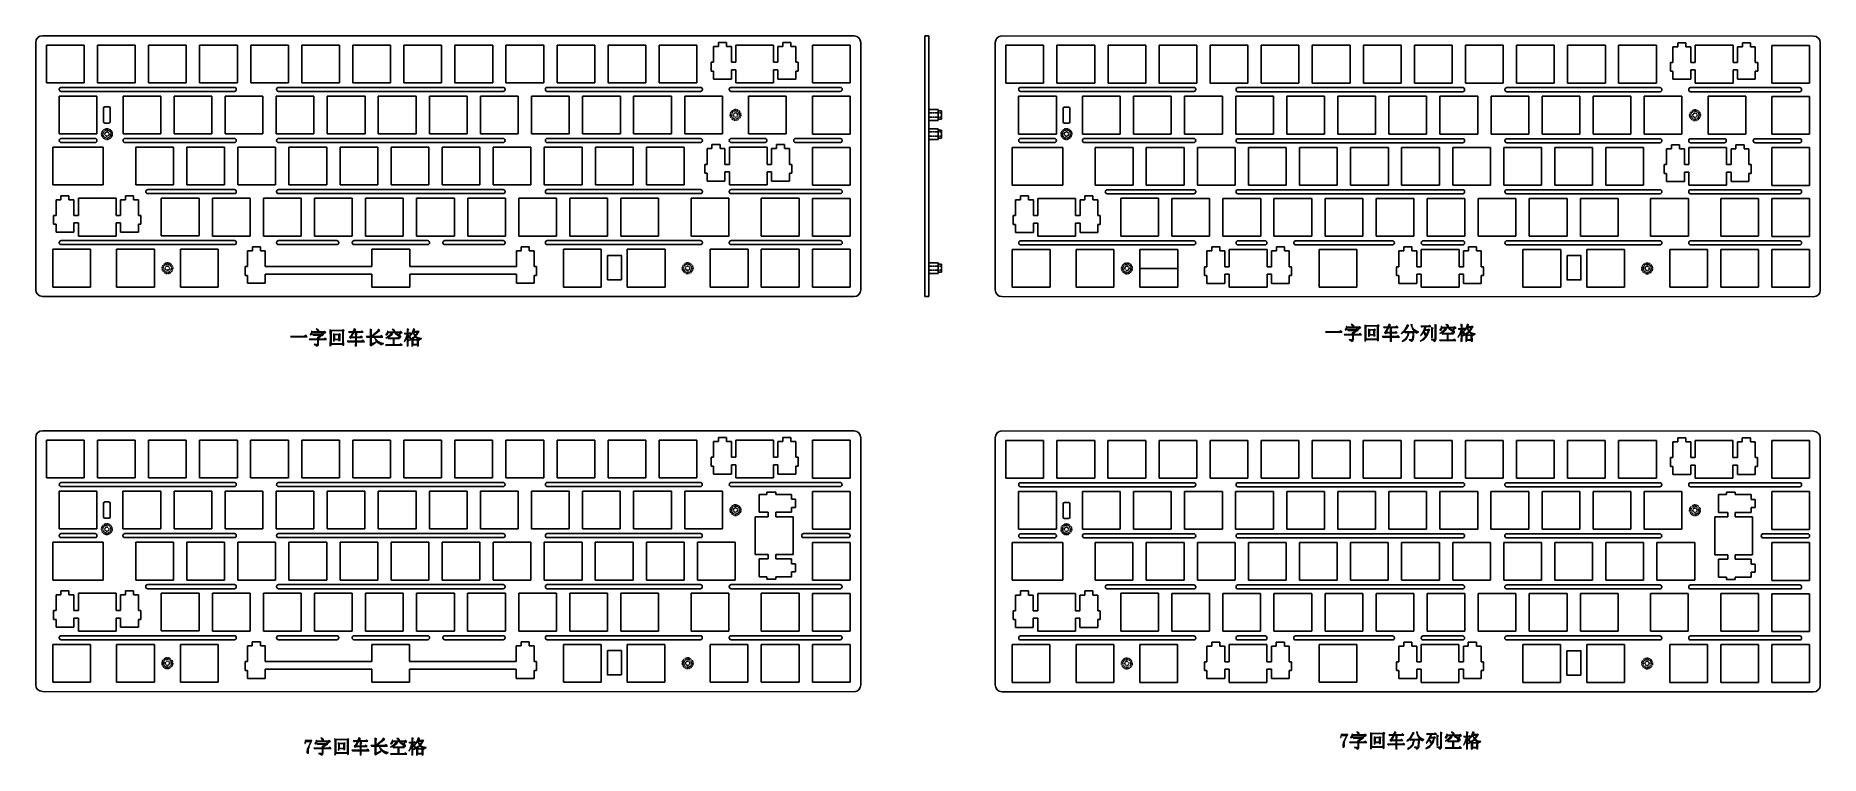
# Model space of a CAD drawing. Extents: x 1168 to 1833, y 1867 to 2135.
import ezdxf

# ---------------------------------------------------------------- set-up
doc = ezdxf.new("R2010")
doc.units = 0
doc.header["$MEASUREMENT"] = 0
for name, pattern in [('AI-Linetype-1', [0.2, 0.1, -0.1]), ('AI-Linetype-10', [0.2, 0.1, -0.1]), ('AI-Linetype-11', [0.2, 0.1, -0.1]), ('AI-Linetype-12', [0.2, 0.1, -0.1]), ('AI-Linetype-13', [0.2, 0.1, -0.1]), ('AI-Linetype-14', [0.2, 0.1, -0.1]), ('AI-Linetype-15', [0.2, 0.1, -0.1]), ('AI-Linetype-16', [0.2, 0.1, -0.1]), ('AI-Linetype-17', [0.2, 0.1, -0.1]), ('AI-Linetype-18', [0.2, 0.1, -0.1]), ('AI-Linetype-19', [0.2, 0.1, -0.1]), ('AI-Linetype-2', [0.2, 0.1, -0.1]), ('AI-Linetype-20', [0.2, 0.1, -0.1]), ('AI-Linetype-21', [0.2, 0.1, -0.1]), ('AI-Linetype-22', [0.2, 0.1, -0.1]), ('AI-Linetype-23', [0.2, 0.1, -0.1]), ('AI-Linetype-24', [0.2, 0.1, -0.1]), ('AI-Linetype-25', [0.2, 0.1, -0.1]), ('AI-Linetype-26', [0.2, 0.1, -0.1]), ('AI-Linetype-27', [0.2, 0.1, -0.1]), ('AI-Linetype-28', [0.2, 0.1, -0.1]), ('AI-Linetype-29', [0.2, 0.1, -0.1]), ('AI-Linetype-3', [0.2, 0.1, -0.1]), ('AI-Linetype-30', [0.2, 0.1, -0.1]), ('AI-Linetype-31', [0.2, 0.1, -0.1]), ('AI-Linetype-32', [0.2, 0.1, -0.1]), ('AI-Linetype-33', [0.2, 0.1, -0.1]), ('AI-Linetype-34', [0.2, 0.1, -0.1]), ('AI-Linetype-35', [0.2, 0.1, -0.1]), ('AI-Linetype-36', [0.2, 0.1, -0.1]), ('AI-Linetype-37', [0.2, 0.1, -0.1]), ('AI-Linetype-38', [0.2, 0.1, -0.1]), ('AI-Linetype-39', [0.2, 0.1, -0.1]), ('AI-Linetype-4', [0.2, 0.1, -0.1]), ('AI-Linetype-40', [0.2, 0.1, -0.1]), ('AI-Linetype-41', [0.2, 0.1, -0.1]), ('AI-Linetype-42', [0.2, 0.1, -0.1]), ('AI-Linetype-43', [0.2, 0.1, -0.1]), ('AI-Linetype-44', [0.2, 0.1, -0.1]), ('AI-Linetype-45', [0.2, 0.1, -0.1]), ('AI-Linetype-46', [0.2, 0.1, -0.1]), ('AI-Linetype-47', [0.2, 0.1, -0.1]), ('AI-Linetype-48', [0.2, 0.1, -0.1]), ('AI-Linetype-49', [0.2, 0.1, -0.1]), ('AI-Linetype-5', [0.2, 0.1, -0.1]), ('AI-Linetype-50', [0.2, 0.1, -0.1]), ('AI-Linetype-51', [0.2, 0.1, -0.1]), ('AI-Linetype-52', [0.2, 0.1, -0.1]), ('AI-Linetype-53', [0.2, 0.1, -0.1]), ('AI-Linetype-54', [0.2, 0.1, -0.1]), ('AI-Linetype-55', [0.2, 0.1, -0.1]), ('AI-Linetype-56', [0.2, 0.1, -0.1]), ('AI-Linetype-57', [0.2, 0.1, -0.1]), ('AI-Linetype-58', [0.2, 0.1, -0.1]), ('AI-Linetype-6', [0.2, 0.1, -0.1]), ('AI-Linetype-7', [0.2, 0.1, -0.1]), ('AI-Linetype-8', [0.2, 0.1, -0.1]), ('AI-Linetype-9', [0.2, 0.1, -0.1])]:
    doc.linetypes.add(name, pattern=pattern)
doc.layers.add('_U+56FE_U+5C42 1', color=7, linetype='Continuous')

# ---------------------------------------------------------------- blocks, each defined once
blk = doc.blocks.new('block 2230')
at = {"layer": '_U+56FE_U+5C42 1'}
h = blk.add_hatch(color=7, dxfattribs=at)
h.dxf.hatch_style = 2
edge = h.paths.add_edge_path()
edge.add_spline(control_points=[(1273.31, 2021.63), (1273.31, 2021.8), (1273.3, 2022.05), (1273.29, 2022.38), (1273.29, 2022.38), (1273.59, 2022.18), (1273.59, 2022.18), (1273.59, 2022.18), (1274.64, 2023.12), (1274.64, 2023.12), (1274.64, 2023.12), (1272.38, 2023.12), (1272.38, 2023.12), (1272.14, 2023.12), (1271.92, 2023.09), (1271.71, 2023.04), (1271.71, 2023.04), (1271.47, 2023.29), (1271.47, 2023.29), (1271.47, 2023.29), (1274.64, 2023.29), (1274.64, 2023.29), (1274.64, 2023.29), (1274.94, 2023.59), (1274.94, 2023.59), (1274.94, 2023.59), (1275.44, 2023.07), (1275.44, 2023.07), (1275.13, 2023.03), (1274.55, 2022.71), (1273.7, 2022.1), (1273.7, 2022.1), (1273.92, 2021.96), (1273.92, 2021.96), (1273.92, 2021.96), (1273.7, 2021.8), (1273.7, 2021.8), (1273.7, 2021.8), (1273.7, 2021.63), (1273.7, 2021.63), (1273.7, 2021.63), (1275.69, 2021.63), (1275.69, 2021.63), (1275.69, 2021.63), (1276.13, 2022.02), (1276.13, 2022.02), (1276.13, 2022.02), (1276.68, 2021.47), (1276.68, 2021.47), (1276.68, 2021.47), (1273.7, 2021.47), (1273.7, 2021.47), (1273.7, 2021.47), (1273.7, 2019.7), (1273.7, 2019.7), (1273.72, 2019.35), (1273.52, 2019.1), (1273.09, 2018.96), (1273.02, 2019.21), (1272.69, 2019.42), (1272.1, 2019.56), (1272.1, 2019.56), (1272.1, 2019.7), (1272.1, 2019.7), (1272.67, 2019.63), (1273.02, 2019.6), (1273.13, 2019.6), (1273.25, 2019.61), (1273.31, 2019.68), (1273.31, 2019.81), (1273.31, 2019.81), (1273.31, 2021.47), (1273.31, 2021.47), (1273.31, 2021.47), (1271.16, 2021.47), (1271.16, 2021.47), (1270.92, 2021.47), (1270.7, 2021.44), (1270.5, 2021.38), (1270.5, 2021.38), (1270.25, 2021.63), (1270.25, 2021.63), (1270.25, 2021.63), (1273.31, 2021.63), (1273.31, 2021.63)], knot_values=[0, 0, 0, 0, 1, 1, 1, 2, 2, 2, 3, 3, 3, 4, 4, 4, 5, 5, 5, 6, 6, 6, 7, 7, 7, 8, 8, 8, 9, 9, 9, 10, 10, 10, 11, 11, 11, 12, 12, 12, 13, 13, 13, 14, 14, 14, 15, 15, 15, 16, 16, 16, 17, 17, 17, 18, 18, 18, 19, 19, 19, 20, 20, 20, 21, 21, 21, 22, 22, 22, 23, 23, 23, 24, 24, 24, 25, 25, 25, 26, 26, 26, 27, 27, 27, 28, 28, 28, 28], degree=3, periodic=0)
edge = h.paths.add_edge_path()
edge.add_spline(control_points=[(1273.45, 2024.28), (1273.45, 2024.28), (1273.7, 2024.28), (1273.7, 2024.28), (1273.7, 2024.28), (1275.69, 2024.28), (1275.69, 2024.28), (1275.69, 2024.28), (1275.94, 2024.61), (1275.94, 2024.61), (1275.94, 2024.61), (1276.49, 2024.12), (1276.49, 2024.12), (1276.12, 2024.06), (1275.77, 2023.8), (1275.44, 2023.34), (1275.44, 2023.34), (1275.36, 2023.4), (1275.36, 2023.4), (1275.36, 2023.4), (1275.71, 2024.12), (1275.71, 2024.12), (1275.71, 2024.12), (1271.3, 2024.12), (1271.3, 2024.12), (1271.34, 2023.78), (1271.31, 2023.55), (1271.22, 2023.43), (1271.13, 2023.3), (1271, 2023.24), (1270.85, 2023.26), (1270.69, 2023.28), (1270.61, 2023.32), (1270.61, 2023.37), (1270.61, 2023.41), (1270.63, 2023.44), (1270.67, 2023.48), (1270.78, 2023.61), (1270.87, 2023.75), (1270.96, 2023.89), (1271.04, 2024.04), (1271.11, 2024.27), (1271.16, 2024.58), (1271.16, 2024.58), (1271.27, 2024.58), (1271.27, 2024.58), (1271.27, 2024.58), (1271.3, 2024.28), (1271.3, 2024.28), (1271.3, 2024.28), (1273.45, 2024.28), (1273.45, 2024.28)], knot_values=[0, 0, 0, 0, 1, 1, 1, 2, 2, 2, 3, 3, 3, 4, 4, 4, 5, 5, 5, 6, 6, 6, 7, 7, 7, 8, 8, 8, 9, 9, 9, 10, 10, 10, 11, 11, 11, 12, 12, 12, 13, 13, 13, 14, 14, 14, 15, 15, 15, 16, 16, 16, 17, 17, 17, 17], degree=3, periodic=0)
edge = h.paths.add_edge_path()
edge.add_spline(control_points=[(1273.4, 2024.58), (1273.32, 2024.82), (1273.15, 2025.11), (1272.87, 2025.44), (1272.87, 2025.44), (1272.93, 2025.49), (1272.93, 2025.49), (1273.42, 2025.25), (1273.7, 2025.07), (1273.76, 2024.94), (1273.81, 2024.81), (1273.84, 2024.73), (1273.84, 2024.69), (1273.84, 2024.62), (1273.8, 2024.55), (1273.73, 2024.47), (1273.65, 2024.4), (1273.6, 2024.36), (1273.56, 2024.36), (1273.49, 2024.36), (1273.43, 2024.44), (1273.4, 2024.58)], knot_values=[0, 0, 0, 0, 1, 1, 1, 2, 2, 2, 3, 3, 3, 4, 4, 4, 5, 5, 5, 6, 6, 6, 7, 7, 7, 7], degree=3, periodic=0)
h = blk.add_hatch(color=7, dxfattribs=at)
h.dxf.hatch_style = 2
edge = h.paths.add_edge_path()
edge.add_spline(control_points=[(1287.55, 2025.11), (1287.42, 2025.07), (1287.23, 2024.81), (1286.97, 2024.34), (1286.97, 2024.34), (1289.42, 2024.34), (1289.42, 2024.34), (1289.42, 2024.34), (1289.84, 2024.72), (1289.84, 2024.72), (1289.84, 2024.72), (1290.36, 2024.17), (1290.36, 2024.17), (1290.36, 2024.17), (1286.94, 2024.17), (1286.94, 2024.17), (1286.94, 2024.17), (1285.92, 2022.35), (1285.92, 2022.35), (1285.92, 2022.35), (1287.44, 2022.35), (1287.44, 2022.35), (1287.44, 2023.05), (1287.43, 2023.54), (1287.41, 2023.84), (1287.41, 2023.84), (1288.07, 2023.56), (1288.07, 2023.56), (1288.07, 2023.56), (1287.85, 2023.34), (1287.85, 2023.34), (1287.85, 2023.34), (1287.85, 2022.35), (1287.85, 2022.35), (1287.85, 2022.35), (1289.12, 2022.35), (1289.12, 2022.35), (1289.12, 2022.35), (1289.51, 2022.76), (1289.51, 2022.76), (1289.51, 2022.76), (1290.03, 2022.18), (1290.03, 2022.18), (1290.03, 2022.18), (1287.85, 2022.18), (1287.85, 2022.18), (1287.85, 2022.18), (1287.85, 2020.83), (1287.85, 2020.83), (1287.85, 2020.83), (1289.87, 2020.83), (1289.87, 2020.83), (1289.87, 2020.83), (1290.28, 2021.25), (1290.28, 2021.25), (1290.28, 2021.25), (1290.83, 2020.67), (1290.83, 2020.67), (1290.83, 2020.67), (1287.85, 2020.67), (1287.85, 2020.67), (1287.85, 2020.1), (1287.86, 2019.57), (1287.88, 2019.09), (1287.88, 2019.09), (1287.41, 2018.96), (1287.41, 2018.96), (1287.43, 2019.64), (1287.44, 2020.21), (1287.44, 2020.67), (1287.44, 2020.67), (1285.18, 2020.67), (1285.18, 2020.67), (1285.03, 2020.67), (1284.85, 2020.64), (1284.65, 2020.58), (1284.65, 2020.58), (1284.4, 2020.83), (1284.4, 2020.83), (1284.4, 2020.83), (1287.44, 2020.83), (1287.44, 2020.83), (1287.44, 2020.83), (1287.44, 2022.18), (1287.44, 2022.18), (1287.44, 2022.18), (1285.92, 2022.18), (1285.92, 2022.18), (1285.92, 2022.18), (1285.65, 2021.91), (1285.65, 2021.91), (1285.65, 2021.91), (1285.23, 2022.32), (1285.23, 2022.32), (1285.43, 2022.43), (1285.64, 2022.66), (1285.84, 2023), (1286.04, 2023.34), (1286.24, 2023.73), (1286.45, 2024.17), (1286.45, 2024.17), (1285.65, 2024.17), (1285.65, 2024.17), (1285.5, 2024.17), (1285.32, 2024.14), (1285.12, 2024.09), (1285.12, 2024.09), (1284.87, 2024.34), (1284.87, 2024.34), (1284.87, 2024.34), (1286.5, 2024.34), (1286.5, 2024.34), (1286.76, 2024.92), (1286.91, 2025.3), (1286.94, 2025.47), (1286.94, 2025.47), (1287.55, 2025.11), (1287.55, 2025.11)], knot_values=[0, 0, 0, 0, 1, 1, 1, 2, 2, 2, 3, 3, 3, 4, 4, 4, 5, 5, 5, 6, 6, 6, 7, 7, 7, 8, 8, 8, 9, 9, 9, 10, 10, 10, 11, 11, 11, 12, 12, 12, 13, 13, 13, 14, 14, 14, 15, 15, 15, 16, 16, 16, 17, 17, 17, 18, 18, 18, 19, 19, 19, 20, 20, 20, 21, 21, 21, 22, 22, 22, 23, 23, 23, 24, 24, 24, 25, 25, 25, 26, 26, 26, 27, 27, 27, 28, 28, 28, 29, 29, 29, 30, 30, 30, 31, 31, 31, 32, 32, 32, 33, 33, 33, 34, 34, 34, 35, 35, 35, 36, 36, 36, 37, 37, 37, 38, 38, 38, 39, 39, 39, 39], degree=3, periodic=0)
h = blk.add_hatch(color=7, dxfattribs=at)
h.dxf.hatch_style = 2
edge = h.paths.add_edge_path()
edge.add_spline(control_points=[(1292.98, 2022.54), (1292.98, 2023.61), (1292.98, 2024.25), (1292.98, 2024.46), (1292.98, 2024.67), (1292.97, 2024.98), (1292.96, 2025.38), (1292.96, 2025.38), (1293.62, 2025.08), (1293.62, 2025.08), (1293.62, 2025.08), (1293.4, 2024.86), (1293.4, 2024.86), (1293.4, 2024.86), (1293.4, 2022.54), (1293.4, 2022.54), (1293.4, 2022.54), (1296.71, 2022.54), (1296.71, 2022.54), (1296.71, 2022.54), (1297.18, 2022.96), (1297.18, 2022.96), (1297.18, 2022.96), (1297.67, 2022.38), (1297.67, 2022.38), (1297.67, 2022.38), (1294.56, 2022.38), (1294.56, 2022.38), (1294.89, 2021.71), (1295.34, 2021.18), (1295.92, 2020.78), (1296.5, 2020.37), (1297.15, 2020.12), (1297.87, 2020.03), (1297.87, 2020.03), (1297.87, 2019.92), (1297.87, 2019.92), (1297.57, 2019.92), (1297.35, 2019.79), (1297.2, 2019.54), (1296.63, 2019.74), (1296.09, 2020.07), (1295.58, 2020.53), (1295.06, 2020.99), (1294.68, 2021.6), (1294.42, 2022.38), (1294.42, 2022.38), (1293.4, 2022.38), (1293.4, 2022.38), (1293.4, 2022.38), (1293.4, 2019.76), (1293.4, 2019.76), (1293.95, 2020), (1294.51, 2020.23), (1295.08, 2020.47), (1295.08, 2020.47), (1295.14, 2020.34), (1295.14, 2020.34), (1294.18, 2019.84), (1293.54, 2019.43), (1293.2, 2019.09), (1293.2, 2019.09), (1292.85, 2019.54), (1292.85, 2019.54), (1292.94, 2019.67), (1292.98, 2019.8), (1292.98, 2019.95), (1292.98, 2019.95), (1292.98, 2022.38), (1292.98, 2022.38), (1292.98, 2022.38), (1292.35, 2022.38), (1292.35, 2022.38), (1292.11, 2022.38), (1291.89, 2022.35), (1291.69, 2022.29), (1291.69, 2022.29), (1291.44, 2022.54), (1291.44, 2022.54), (1291.44, 2022.54), (1292.98, 2022.54), (1292.98, 2022.54)], knot_values=[0, 0, 0, 0, 1, 1, 1, 2, 2, 2, 3, 3, 3, 4, 4, 4, 5, 5, 5, 6, 6, 6, 7, 7, 7, 8, 8, 8, 9, 9, 9, 10, 10, 10, 11, 11, 11, 12, 12, 12, 13, 13, 13, 14, 14, 14, 15, 15, 15, 16, 16, 16, 17, 17, 17, 18, 18, 18, 19, 19, 19, 20, 20, 20, 21, 21, 21, 22, 22, 22, 23, 23, 23, 24, 24, 24, 25, 25, 25, 26, 26, 26, 27, 27, 27, 27], degree=3, periodic=0)
edge = h.paths.add_edge_path()
edge.add_spline(control_points=[(1296.07, 2025.3), (1296.07, 2025.3), (1296.6, 2024.8), (1296.6, 2024.8), (1296.6, 2024.8), (1296.24, 2024.67), (1296.24, 2024.67), (1295.23, 2023.78), (1294.37, 2023.18), (1293.67, 2022.85), (1293.67, 2022.85), (1293.62, 2022.96), (1293.62, 2022.96), (1294.21, 2023.36), (1294.71, 2023.77), (1295.12, 2024.17), (1295.54, 2024.58), (1295.85, 2024.95), (1296.07, 2025.3)], knot_values=[0, 0, 0, 0, 1, 1, 1, 2, 2, 2, 3, 3, 3, 4, 4, 4, 5, 5, 5, 6, 6, 6, 6], degree=3, periodic=0)
h = blk.add_hatch(color=7, dxfattribs=at)
h.dxf.hatch_style = 2
edge = h.paths.add_edge_path()
edge.add_spline(control_points=[(1299.6, 2021.99), (1299.6, 2021.99), (1303.05, 2021.99), (1303.05, 2021.99), (1303.05, 2021.99), (1303.41, 2022.32), (1303.41, 2022.32), (1303.41, 2022.32), (1303.91, 2021.83), (1303.91, 2021.83), (1303.91, 2021.83), (1301.92, 2021.83), (1301.92, 2021.83), (1301.92, 2021.83), (1301.92, 2019.51), (1301.92, 2019.51), (1301.92, 2019.51), (1303.82, 2019.51), (1303.82, 2019.51), (1303.82, 2019.51), (1304.24, 2019.92), (1304.24, 2019.92), (1304.24, 2019.92), (1304.79, 2019.34), (1304.79, 2019.34), (1304.79, 2019.34), (1299.6, 2019.34), (1299.6, 2019.34), (1299.36, 2019.34), (1299.14, 2019.32), (1298.94, 2019.26), (1298.94, 2019.26), (1298.69, 2019.51), (1298.69, 2019.51), (1298.69, 2019.51), (1301.51, 2019.51), (1301.51, 2019.51), (1301.51, 2019.51), (1301.51, 2021.83), (1301.51, 2021.83), (1301.51, 2021.83), (1300.51, 2021.83), (1300.51, 2021.83), (1300.28, 2021.83), (1300.05, 2021.8), (1299.85, 2021.74), (1299.85, 2021.74), (1299.6, 2021.99), (1299.6, 2021.99)], knot_values=[0, 0, 0, 0, 1, 1, 1, 2, 2, 2, 3, 3, 3, 4, 4, 4, 5, 5, 5, 6, 6, 6, 7, 7, 7, 8, 8, 8, 9, 9, 9, 10, 10, 10, 11, 11, 11, 12, 12, 12, 13, 13, 13, 14, 14, 14, 15, 15, 15, 16, 16, 16, 16], degree=3, periodic=0)
edge = h.paths.add_edge_path()
edge.add_spline(control_points=[(1303.77, 2023.32), (1303.77, 2023.32), (1304.1, 2024.09), (1304.1, 2024.09), (1304.1, 2024.09), (1299.49, 2024.09), (1299.49, 2024.09), (1299.55, 2023.65), (1299.51, 2023.39), (1299.37, 2023.33), (1299.23, 2023.26), (1299.12, 2023.23), (1299.02, 2023.23), (1298.95, 2023.23), (1298.89, 2023.24), (1298.83, 2023.26), (1298.78, 2023.28), (1298.75, 2023.31), (1298.75, 2023.34), (1298.75, 2023.36), (1298.78, 2023.41), (1298.83, 2023.48), (1298.92, 2023.57), (1299.02, 2023.7), (1299.12, 2023.85), (1299.22, 2024.01), (1299.3, 2024.24), (1299.36, 2024.56), (1299.36, 2024.56), (1299.49, 2024.56), (1299.49, 2024.56), (1299.49, 2024.56), (1299.49, 2024.25), (1299.49, 2024.25), (1299.49, 2024.25), (1304.05, 2024.25), (1304.05, 2024.25), (1304.05, 2024.25), (1304.29, 2024.58), (1304.29, 2024.58), (1304.29, 2024.58), (1304.87, 2024), (1304.87, 2024), (1304.58, 2024), (1304.24, 2023.76), (1303.85, 2023.26), (1303.85, 2023.26), (1303.77, 2023.32), (1303.77, 2023.32)], knot_values=[0, 0, 0, 0, 1, 1, 1, 2, 2, 2, 3, 3, 3, 4, 4, 4, 5, 5, 5, 6, 6, 6, 7, 7, 7, 8, 8, 8, 9, 9, 9, 10, 10, 10, 11, 11, 11, 12, 12, 12, 13, 13, 13, 14, 14, 14, 15, 15, 15, 16, 16, 16, 16], degree=3, periodic=0)
edge = h.paths.add_edge_path()
edge.add_spline(control_points=[(1301.31, 2023.45), (1301.31, 2023.45), (1301.07, 2023.37), (1301.07, 2023.37), (1300.2, 2022.67), (1299.47, 2022.21), (1298.86, 2021.99), (1298.86, 2021.99), (1298.8, 2022.07), (1298.8, 2022.07), (1299.26, 2022.35), (1299.66, 2022.64), (1300, 2022.94), (1300.34, 2023.25), (1300.62, 2023.57), (1300.85, 2023.92), (1300.85, 2023.92), (1301.31, 2023.45), (1301.31, 2023.45)], knot_values=[0, 0, 0, 0, 1, 1, 1, 2, 2, 2, 3, 3, 3, 4, 4, 4, 5, 5, 5, 6, 6, 6, 6], degree=3, periodic=0)
edge = h.paths.add_edge_path()
edge.add_spline(control_points=[(1301.12, 2025.38), (1301.53, 2025.27), (1301.78, 2025.16), (1301.89, 2025.05), (1302, 2024.94), (1302.06, 2024.83), (1302.06, 2024.72), (1302.06, 2024.63), (1302.03, 2024.54), (1301.98, 2024.45), (1301.92, 2024.35), (1301.88, 2024.31), (1301.84, 2024.31), (1301.78, 2024.31), (1301.73, 2024.38), (1301.67, 2024.53), (1301.58, 2024.77), (1301.38, 2025.03), (1301.07, 2025.3), (1301.07, 2025.3), (1301.12, 2025.38), (1301.12, 2025.38)], knot_values=[0, 0, 0, 0, 1, 1, 1, 2, 2, 2, 3, 3, 3, 4, 4, 4, 5, 5, 5, 6, 6, 6, 7, 7, 7, 7], degree=3, periodic=0)
edge = h.paths.add_edge_path()
edge.add_spline(control_points=[(1302.25, 2023.73), (1302.86, 2023.53), (1303.34, 2023.34), (1303.69, 2023.18), (1304.04, 2023.01), (1304.23, 2022.87), (1304.27, 2022.75), (1304.3, 2022.63), (1304.32, 2022.55), (1304.32, 2022.52), (1304.32, 2022.46), (1304.31, 2022.4), (1304.28, 2022.32), (1304.25, 2022.25), (1304.22, 2022.21), (1304.18, 2022.21), (1304.11, 2022.21), (1304.03, 2022.27), (1303.94, 2022.38), (1303.77, 2022.54), (1303.54, 2022.74), (1303.26, 2022.96), (1302.97, 2023.18), (1302.62, 2023.4), (1302.2, 2023.62), (1302.2, 2023.62), (1302.25, 2023.73), (1302.25, 2023.73)], knot_values=[0, 0, 0, 0, 1, 1, 1, 2, 2, 2, 3, 3, 3, 4, 4, 4, 5, 5, 5, 6, 6, 6, 7, 7, 7, 8, 8, 8, 9, 9, 9, 9], degree=3, periodic=0)
h = blk.add_hatch(color=7, dxfattribs=at)
h.dxf.hatch_style = 2
edge = h.paths.add_edge_path()
edge.add_spline(control_points=[(1307.05, 2020.5), (1307.05, 2020.24), (1307.06, 2019.78), (1307.08, 2019.12), (1307.08, 2019.12), (1306.67, 2018.96), (1306.67, 2018.96), (1306.68, 2020.04), (1306.69, 2021.19), (1306.69, 2022.41), (1306.4, 2021.65), (1306.04, 2021.03), (1305.62, 2020.56), (1305.62, 2020.56), (1305.54, 2020.61), (1305.54, 2020.61), (1306.05, 2021.42), (1306.43, 2022.41), (1306.67, 2023.59), (1306.67, 2023.59), (1306.06, 2023.59), (1306.06, 2023.59), (1306.06, 2023.59), (1305.81, 2023.54), (1305.81, 2023.54), (1305.81, 2023.54), (1305.59, 2023.76), (1305.59, 2023.76), (1305.59, 2023.76), (1306.69, 2023.76), (1306.69, 2023.76), (1306.69, 2024.25), (1306.68, 2024.82), (1306.67, 2025.47), (1306.67, 2025.47), (1307.3, 2025.16), (1307.3, 2025.16), (1307.3, 2025.16), (1307.05, 2024.97), (1307.05, 2024.97), (1307.05, 2024.97), (1307.05, 2023.76), (1307.05, 2023.76), (1307.05, 2023.76), (1307.44, 2023.76), (1307.44, 2023.76), (1307.44, 2023.76), (1307.74, 2024.06), (1307.74, 2024.06), (1307.74, 2024.06), (1308.21, 2023.59), (1308.21, 2023.59), (1308.21, 2023.59), (1307.05, 2023.59), (1307.05, 2023.59), (1307.05, 2023.59), (1307.05, 2022.93), (1307.05, 2022.93), (1307.44, 2022.75), (1307.68, 2022.59), (1307.78, 2022.47), (1307.88, 2022.35), (1307.94, 2022.24), (1307.94, 2022.13), (1307.94, 2022.06), (1307.91, 2021.98), (1307.87, 2021.89), (1307.82, 2021.81), (1307.79, 2021.77), (1307.77, 2021.77), (1307.71, 2021.77), (1307.64, 2021.87), (1307.55, 2022.07), (1307.42, 2022.37), (1307.25, 2022.61), (1307.05, 2022.79), (1307.05, 2022.79), (1307.05, 2020.5), (1307.05, 2020.5)], knot_values=[0, 0, 0, 0, 1, 1, 1, 2, 2, 2, 3, 3, 3, 4, 4, 4, 5, 5, 5, 6, 6, 6, 7, 7, 7, 8, 8, 8, 9, 9, 9, 10, 10, 10, 11, 11, 11, 12, 12, 12, 13, 13, 13, 14, 14, 14, 15, 15, 15, 16, 16, 16, 17, 17, 17, 18, 18, 18, 19, 19, 19, 20, 20, 20, 21, 21, 21, 22, 22, 22, 23, 23, 23, 24, 24, 24, 25, 25, 25, 26, 26, 26, 26], degree=3, periodic=0)
edge = h.paths.add_edge_path()
edge.add_spline(control_points=[(1310.89, 2021.11), (1310.89, 2020.37), (1310.91, 2019.73), (1310.94, 2019.18), (1310.94, 2019.18), (1310.53, 2019.01), (1310.53, 2019.01), (1310.53, 2019.01), (1310.53, 2019.54), (1310.53, 2019.54), (1310.53, 2019.54), (1308.85, 2019.54), (1308.85, 2019.54), (1308.85, 2019.54), (1308.85, 2019.12), (1308.85, 2019.12), (1308.85, 2019.12), (1308.43, 2018.96), (1308.43, 2018.96), (1308.47, 2019.56), (1308.48, 2020.44), (1308.46, 2021.58), (1308.13, 2021.41), (1307.75, 2021.25), (1307.33, 2021.11), (1307.33, 2021.11), (1307.3, 2021.22), (1307.3, 2021.22), (1308.11, 2021.55), (1308.85, 2022.06), (1309.54, 2022.76), (1309.26, 2023.19), (1309.06, 2023.66), (1308.93, 2024.17), (1308.63, 2023.69), (1308.28, 2023.27), (1307.88, 2022.9), (1307.88, 2022.9), (1307.8, 2022.96), (1307.8, 2022.96), (1308.37, 2023.64), (1308.78, 2024.48), (1309.04, 2025.49), (1309.04, 2025.49), (1309.62, 2025.16), (1309.62, 2025.16), (1309.62, 2025.16), (1309.4, 2025.03), (1309.4, 2025.03), (1309.31, 2024.86), (1309.2, 2024.66), (1309.07, 2024.42), (1309.07, 2024.42), (1310.5, 2024.42), (1310.5, 2024.42), (1310.5, 2024.42), (1310.75, 2024.69), (1310.75, 2024.69), (1310.75, 2024.69), (1311.16, 2024.31), (1311.16, 2024.31), (1311.16, 2024.31), (1310.92, 2024.17), (1310.92, 2024.17), (1310.6, 2023.58), (1310.28, 2023.1), (1309.95, 2022.74), (1310.43, 2022.24), (1311.12, 2021.94), (1312.02, 2021.83), (1312.02, 2021.83), (1312.02, 2021.71), (1312.02, 2021.71), (1311.74, 2021.71), (1311.56, 2021.61), (1311.47, 2021.41), (1310.82, 2021.6), (1310.24, 2021.95), (1309.73, 2022.49), (1309.38, 2022.17), (1308.97, 2021.88), (1308.52, 2021.6), (1308.52, 2021.6), (1308.85, 2021.38), (1308.85, 2021.38), (1308.85, 2021.38), (1310.5, 2021.38), (1310.5, 2021.38), (1310.5, 2021.38), (1310.75, 2021.63), (1310.75, 2021.63), (1310.75, 2021.63), (1311.14, 2021.27), (1311.14, 2021.27), (1311.14, 2021.27), (1310.89, 2021.11), (1310.89, 2021.11)], knot_values=[0, 0, 0, 0, 1, 1, 1, 2, 2, 2, 3, 3, 3, 4, 4, 4, 5, 5, 5, 6, 6, 6, 7, 7, 7, 8, 8, 8, 9, 9, 9, 10, 10, 10, 11, 11, 11, 12, 12, 12, 13, 13, 13, 14, 14, 14, 15, 15, 15, 16, 16, 16, 17, 17, 17, 18, 18, 18, 19, 19, 19, 20, 20, 20, 21, 21, 21, 22, 22, 22, 23, 23, 23, 24, 24, 24, 25, 25, 25, 26, 26, 26, 27, 27, 27, 28, 28, 28, 29, 29, 29, 30, 30, 30, 31, 31, 31, 32, 32, 32, 32], degree=3, periodic=0)
h.paths.add_polyline_path([(1308.85, 2021.22), (1308.85, 2019.7), (1310.53, 2019.7), (1310.53, 2021.22)])
edge = h.paths.add_edge_path()
edge.add_spline(control_points=[(1309.04, 2024.25), (1309.2, 2023.79), (1309.43, 2023.38), (1309.73, 2023.01), (1310.02, 2023.38), (1310.28, 2023.79), (1310.5, 2024.25), (1310.5, 2024.25), (1309.04, 2024.25), (1309.04, 2024.25)], knot_values=[0, 0, 0, 0, 1, 1, 1, 2, 2, 2, 3, 3, 3, 3], degree=3, periodic=0)
h = blk.add_hatch(color=7, dxfattribs=at)
h.dxf.hatch_style = 2
edge = h.paths.add_edge_path()
edge.add_spline(control_points=[(1263.27, 2022.6), (1263.27, 2022.6), (1268.4, 2022.6), (1268.4, 2022.6), (1268.4, 2022.6), (1268.96, 2023.04), (1268.96, 2023.04), (1268.96, 2023.04), (1269.56, 2022.43), (1269.56, 2022.43), (1269.56, 2022.43), (1264.27, 2022.43), (1264.27, 2022.43), (1263.97, 2022.43), (1263.72, 2022.41), (1263.52, 2022.35), (1263.52, 2022.35), (1263.27, 2022.6), (1263.27, 2022.6)], knot_values=[0, 0, 0, 0, 1, 1, 1, 2, 2, 2, 3, 3, 3, 4, 4, 4, 5, 5, 5, 6, 6, 6, 6], degree=3, periodic=0)
h = blk.add_hatch(color=7, dxfattribs=at)
h.dxf.hatch_style = 2
edge = h.paths.add_edge_path()
edge.add_spline(control_points=[(1283.08, 2024.61), (1283.08, 2024.61), (1283.08, 2020.86), (1283.08, 2020.86), (1283.08, 2020.44), (1283.09, 2019.95), (1283.11, 2019.4), (1283.11, 2019.4), (1282.72, 2019.23), (1282.72, 2019.23), (1282.72, 2019.23), (1282.72, 2019.78), (1282.72, 2019.78), (1282.72, 2019.78), (1278.39, 2019.78), (1278.39, 2019.78), (1278.39, 2019.78), (1278.39, 2019.26), (1278.39, 2019.26), (1278.39, 2019.26), (1277.98, 2019.09), (1277.98, 2019.09), (1277.99, 2019.59), (1278, 2020.59), (1278, 2022.1), (1278, 2023.61), (1277.99, 2024.61), (1277.98, 2025.11), (1277.98, 2025.11), (1278.39, 2024.86), (1278.39, 2024.86), (1278.39, 2024.86), (1282.69, 2024.86), (1282.69, 2024.86), (1282.69, 2024.86), (1282.86, 2025.14), (1282.86, 2025.14), (1282.86, 2025.14), (1283.3, 2024.83), (1283.3, 2024.83), (1283.3, 2024.83), (1283.08, 2024.61), (1283.08, 2024.61)], knot_values=[0, 0, 0, 0, 1, 1, 1, 2, 2, 2, 3, 3, 3, 4, 4, 4, 5, 5, 5, 6, 6, 6, 7, 7, 7, 8, 8, 8, 9, 9, 9, 10, 10, 10, 11, 11, 11, 12, 12, 12, 13, 13, 13, 14, 14, 14, 14], degree=3, periodic=0)
h.paths.add_polyline_path([(1278.39, 2024.69), (1278.39, 2019.95), (1282.72, 2019.95), (1282.72, 2024.69)])
edge = h.paths.add_edge_path()
edge.add_spline(control_points=[(1279.33, 2020.89), (1279.35, 2021.29), (1279.36, 2021.74), (1279.36, 2022.23), (1279.36, 2022.71), (1279.35, 2023.18), (1279.33, 2023.62), (1279.33, 2023.62), (1279.74, 2023.37), (1279.74, 2023.37), (1279.74, 2023.37), (1281.31, 2023.37), (1281.31, 2023.37), (1281.31, 2023.37), (1281.51, 2023.62), (1281.51, 2023.62), (1281.51, 2023.62), (1281.95, 2023.32), (1281.95, 2023.32), (1281.95, 2023.32), (1281.73, 2023.12), (1281.73, 2023.12), (1281.73, 2022.11), (1281.74, 2021.46), (1281.76, 2021.16), (1281.76, 2021.16), (1281.34, 2021), (1281.34, 2021), (1281.34, 2021), (1281.34, 2021.49), (1281.34, 2021.49), (1281.34, 2021.49), (1279.71, 2021.49), (1279.71, 2021.49), (1279.71, 2021.49), (1279.71, 2021.05), (1279.71, 2021.05), (1279.71, 2021.05), (1279.33, 2020.89), (1279.33, 2020.89)], knot_values=[0, 0, 0, 0, 1, 1, 1, 2, 2, 2, 3, 3, 3, 4, 4, 4, 5, 5, 5, 6, 6, 6, 7, 7, 7, 8, 8, 8, 9, 9, 9, 10, 10, 10, 11, 11, 11, 12, 12, 12, 13, 13, 13, 13], degree=3, periodic=0)
h.paths.add_polyline_path([(1279.71, 2023.21), (1279.71, 2021.66), (1281.34, 2021.66), (1281.34, 2023.21)])
at = {"layer": '_U+56FE_U+5C42 1', "lineweight": 0}
for points in [[(1278.39, 2024.69), (1278.39, 2019.95), (1282.72, 2019.95), (1282.72, 2024.69), (1278.39, 2024.69)], [(1279.71, 2023.21), (1279.71, 2021.66), (1281.34, 2021.66), (1281.34, 2023.21), (1279.71, 2023.21)], [(1308.85, 2021.22), (1308.85, 2019.7), (1310.53, 2019.7), (1310.53, 2021.22), (1308.85, 2021.22)]]:
    blk.add_lwpolyline(points, dxfattribs=at)
for points, knots in [([(1273.4, 2024.58), (1273.32, 2024.82), (1273.15, 2025.11), (1272.87, 2025.44), (1272.87, 2025.44), (1272.93, 2025.49), (1272.93, 2025.49), (1273.42, 2025.25), (1273.7, 2025.07), (1273.76, 2024.94), (1273.81, 2024.81), (1273.84, 2024.73), (1273.84, 2024.69), (1273.84, 2024.62), (1273.8, 2024.55), (1273.73, 2024.47), (1273.65, 2024.4), (1273.6, 2024.36), (1273.56, 2024.36), (1273.49, 2024.36), (1273.43, 2024.44), (1273.4, 2024.58)], [0, 0, 0, 0, 1, 1, 1, 2, 2, 2, 3, 3, 3, 4, 4, 4, 5, 5, 5, 6, 6, 6, 7, 7, 7, 7]), ([(1287.55, 2025.11), (1287.42, 2025.07), (1287.23, 2024.81), (1286.97, 2024.34), (1286.97, 2024.34), (1289.42, 2024.34), (1289.42, 2024.34), (1289.42, 2024.34), (1289.84, 2024.72), (1289.84, 2024.72), (1289.84, 2024.72), (1290.36, 2024.17), (1290.36, 2024.17), (1290.36, 2024.17), (1286.94, 2024.17), (1286.94, 2024.17), (1286.94, 2024.17), (1285.92, 2022.35), (1285.92, 2022.35), (1285.92, 2022.35), (1287.44, 2022.35), (1287.44, 2022.35), (1287.44, 2023.05), (1287.43, 2023.54), (1287.41, 2023.84), (1287.41, 2023.84), (1288.07, 2023.56), (1288.07, 2023.56), (1288.07, 2023.56), (1287.85, 2023.34), (1287.85, 2023.34), (1287.85, 2023.34), (1287.85, 2022.35), (1287.85, 2022.35), (1287.85, 2022.35), (1289.12, 2022.35), (1289.12, 2022.35), (1289.12, 2022.35), (1289.51, 2022.76), (1289.51, 2022.76), (1289.51, 2022.76), (1290.03, 2022.18), (1290.03, 2022.18), (1290.03, 2022.18), (1287.85, 2022.18), (1287.85, 2022.18), (1287.85, 2022.18), (1287.85, 2020.83), (1287.85, 2020.83), (1287.85, 2020.83), (1289.87, 2020.83), (1289.87, 2020.83), (1289.87, 2020.83), (1290.28, 2021.25), (1290.28, 2021.25), (1290.28, 2021.25), (1290.83, 2020.67), (1290.83, 2020.67), (1290.83, 2020.67), (1287.85, 2020.67), (1287.85, 2020.67), (1287.85, 2020.1), (1287.86, 2019.57), (1287.88, 2019.09), (1287.88, 2019.09), (1287.41, 2018.96), (1287.41, 2018.96), (1287.43, 2019.64), (1287.44, 2020.21), (1287.44, 2020.67), (1287.44, 2020.67), (1285.18, 2020.67), (1285.18, 2020.67), (1285.03, 2020.67), (1284.85, 2020.64), (1284.65, 2020.58), (1284.65, 2020.58), (1284.4, 2020.83), (1284.4, 2020.83), (1284.4, 2020.83), (1287.44, 2020.83), (1287.44, 2020.83), (1287.44, 2020.83), (1287.44, 2022.18), (1287.44, 2022.18), (1287.44, 2022.18), (1285.92, 2022.18), (1285.92, 2022.18), (1285.92, 2022.18), (1285.65, 2021.91), (1285.65, 2021.91), (1285.65, 2021.91), (1285.23, 2022.32), (1285.23, 2022.32), (1285.43, 2022.43), (1285.64, 2022.66), (1285.84, 2023), (1286.04, 2023.34), (1286.24, 2023.73), (1286.45, 2024.17), (1286.45, 2024.17), (1285.65, 2024.17), (1285.65, 2024.17), (1285.5, 2024.17), (1285.32, 2024.14), (1285.12, 2024.09), (1285.12, 2024.09), (1284.87, 2024.34), (1284.87, 2024.34), (1284.87, 2024.34), (1286.5, 2024.34), (1286.5, 2024.34), (1286.76, 2024.92), (1286.91, 2025.3), (1286.94, 2025.47), (1286.94, 2025.47), (1287.55, 2025.11), (1287.55, 2025.11)], [0, 0, 0, 0, 1, 1, 1, 2, 2, 2, 3, 3, 3, 4, 4, 4, 5, 5, 5, 6, 6, 6, 7, 7, 7, 8, 8, 8, 9, 9, 9, 10, 10, 10, 11, 11, 11, 12, 12, 12, 13, 13, 13, 14, 14, 14, 15, 15, 15, 16, 16, 16, 17, 17, 17, 18, 18, 18, 19, 19, 19, 20, 20, 20, 21, 21, 21, 22, 22, 22, 23, 23, 23, 24, 24, 24, 25, 25, 25, 26, 26, 26, 27, 27, 27, 28, 28, 28, 29, 29, 29, 30, 30, 30, 31, 31, 31, 32, 32, 32, 33, 33, 33, 34, 34, 34, 35, 35, 35, 36, 36, 36, 37, 37, 37, 38, 38, 38, 39, 39, 39, 39]), ([(1292.98, 2022.54), (1292.98, 2023.61), (1292.98, 2024.25), (1292.98, 2024.46), (1292.98, 2024.67), (1292.97, 2024.98), (1292.96, 2025.38), (1292.96, 2025.38), (1293.62, 2025.08), (1293.62, 2025.08), (1293.62, 2025.08), (1293.4, 2024.86), (1293.4, 2024.86), (1293.4, 2024.86), (1293.4, 2022.54), (1293.4, 2022.54), (1293.4, 2022.54), (1296.71, 2022.54), (1296.71, 2022.54), (1296.71, 2022.54), (1297.18, 2022.96), (1297.18, 2022.96), (1297.18, 2022.96), (1297.67, 2022.38), (1297.67, 2022.38), (1297.67, 2022.38), (1294.56, 2022.38), (1294.56, 2022.38), (1294.89, 2021.71), (1295.34, 2021.18), (1295.92, 2020.78), (1296.5, 2020.37), (1297.15, 2020.12), (1297.87, 2020.03), (1297.87, 2020.03), (1297.87, 2019.92), (1297.87, 2019.92), (1297.57, 2019.92), (1297.35, 2019.79), (1297.2, 2019.54), (1296.63, 2019.74), (1296.09, 2020.07), (1295.58, 2020.53), (1295.06, 2020.99), (1294.68, 2021.6), (1294.42, 2022.38), (1294.42, 2022.38), (1293.4, 2022.38), (1293.4, 2022.38), (1293.4, 2022.38), (1293.4, 2019.76), (1293.4, 2019.76), (1293.95, 2020), (1294.51, 2020.23), (1295.08, 2020.47), (1295.08, 2020.47), (1295.14, 2020.34), (1295.14, 2020.34), (1294.18, 2019.84), (1293.54, 2019.43), (1293.2, 2019.09), (1293.2, 2019.09), (1292.85, 2019.54), (1292.85, 2019.54), (1292.94, 2019.67), (1292.98, 2019.8), (1292.98, 2019.95), (1292.98, 2019.95), (1292.98, 2022.38), (1292.98, 2022.38), (1292.98, 2022.38), (1292.35, 2022.38), (1292.35, 2022.38), (1292.11, 2022.38), (1291.89, 2022.35), (1291.69, 2022.29), (1291.69, 2022.29), (1291.44, 2022.54), (1291.44, 2022.54), (1291.44, 2022.54), (1292.98, 2022.54), (1292.98, 2022.54)], [0, 0, 0, 0, 1, 1, 1, 2, 2, 2, 3, 3, 3, 4, 4, 4, 5, 5, 5, 6, 6, 6, 7, 7, 7, 8, 8, 8, 9, 9, 9, 10, 10, 10, 11, 11, 11, 12, 12, 12, 13, 13, 13, 14, 14, 14, 15, 15, 15, 16, 16, 16, 17, 17, 17, 18, 18, 18, 19, 19, 19, 20, 20, 20, 21, 21, 21, 22, 22, 22, 23, 23, 23, 24, 24, 24, 25, 25, 25, 26, 26, 26, 27, 27, 27, 27]), ([(1296.07, 2025.3), (1296.07, 2025.3), (1296.6, 2024.8), (1296.6, 2024.8), (1296.6, 2024.8), (1296.24, 2024.67), (1296.24, 2024.67), (1295.23, 2023.78), (1294.37, 2023.18), (1293.67, 2022.85), (1293.67, 2022.85), (1293.62, 2022.96), (1293.62, 2022.96), (1294.21, 2023.36), (1294.71, 2023.77), (1295.12, 2024.17), (1295.54, 2024.58), (1295.85, 2024.95), (1296.07, 2025.3)], [0, 0, 0, 0, 1, 1, 1, 2, 2, 2, 3, 3, 3, 4, 4, 4, 5, 5, 5, 6, 6, 6, 6]), ([(1301.12, 2025.38), (1301.53, 2025.27), (1301.78, 2025.16), (1301.89, 2025.05), (1302, 2024.94), (1302.06, 2024.83), (1302.06, 2024.72), (1302.06, 2024.63), (1302.03, 2024.54), (1301.98, 2024.45), (1301.92, 2024.35), (1301.88, 2024.31), (1301.84, 2024.31), (1301.78, 2024.31), (1301.73, 2024.38), (1301.67, 2024.53), (1301.58, 2024.77), (1301.38, 2025.03), (1301.07, 2025.3), (1301.07, 2025.3), (1301.12, 2025.38), (1301.12, 2025.38)], [0, 0, 0, 0, 1, 1, 1, 2, 2, 2, 3, 3, 3, 4, 4, 4, 5, 5, 5, 6, 6, 6, 7, 7, 7, 7]), ([(1307.05, 2020.5), (1307.05, 2020.24), (1307.06, 2019.78), (1307.08, 2019.12), (1307.08, 2019.12), (1306.67, 2018.96), (1306.67, 2018.96), (1306.68, 2020.04), (1306.69, 2021.19), (1306.69, 2022.41), (1306.4, 2021.65), (1306.04, 2021.03), (1305.62, 2020.56), (1305.62, 2020.56), (1305.54, 2020.61), (1305.54, 2020.61), (1306.05, 2021.42), (1306.43, 2022.41), (1306.67, 2023.59), (1306.67, 2023.59), (1306.06, 2023.59), (1306.06, 2023.59), (1306.06, 2023.59), (1305.81, 2023.54), (1305.81, 2023.54), (1305.81, 2023.54), (1305.59, 2023.76), (1305.59, 2023.76), (1305.59, 2023.76), (1306.69, 2023.76), (1306.69, 2023.76), (1306.69, 2024.25), (1306.68, 2024.82), (1306.67, 2025.47), (1306.67, 2025.47), (1307.3, 2025.16), (1307.3, 2025.16), (1307.3, 2025.16), (1307.05, 2024.97), (1307.05, 2024.97), (1307.05, 2024.97), (1307.05, 2023.76), (1307.05, 2023.76), (1307.05, 2023.76), (1307.44, 2023.76), (1307.44, 2023.76), (1307.44, 2023.76), (1307.74, 2024.06), (1307.74, 2024.06), (1307.74, 2024.06), (1308.21, 2023.59), (1308.21, 2023.59), (1308.21, 2023.59), (1307.05, 2023.59), (1307.05, 2023.59), (1307.05, 2023.59), (1307.05, 2022.93), (1307.05, 2022.93), (1307.44, 2022.75), (1307.68, 2022.59), (1307.78, 2022.47), (1307.88, 2022.35), (1307.94, 2022.24), (1307.94, 2022.13), (1307.94, 2022.06), (1307.91, 2021.98), (1307.87, 2021.89), (1307.82, 2021.81), (1307.79, 2021.77), (1307.77, 2021.77), (1307.71, 2021.77), (1307.64, 2021.87), (1307.55, 2022.07), (1307.42, 2022.37), (1307.25, 2022.61), (1307.05, 2022.79), (1307.05, 2022.79), (1307.05, 2020.5), (1307.05, 2020.5)], [0, 0, 0, 0, 1, 1, 1, 2, 2, 2, 3, 3, 3, 4, 4, 4, 5, 5, 5, 6, 6, 6, 7, 7, 7, 8, 8, 8, 9, 9, 9, 10, 10, 10, 11, 11, 11, 12, 12, 12, 13, 13, 13, 14, 14, 14, 15, 15, 15, 16, 16, 16, 17, 17, 17, 18, 18, 18, 19, 19, 19, 20, 20, 20, 21, 21, 21, 22, 22, 22, 23, 23, 23, 24, 24, 24, 25, 25, 25, 26, 26, 26, 26]), ([(1310.89, 2021.11), (1310.89, 2020.37), (1310.91, 2019.73), (1310.94, 2019.18), (1310.94, 2019.18), (1310.53, 2019.01), (1310.53, 2019.01), (1310.53, 2019.01), (1310.53, 2019.54), (1310.53, 2019.54), (1310.53, 2019.54), (1308.85, 2019.54), (1308.85, 2019.54), (1308.85, 2019.54), (1308.85, 2019.12), (1308.85, 2019.12), (1308.85, 2019.12), (1308.43, 2018.96), (1308.43, 2018.96), (1308.47, 2019.56), (1308.48, 2020.44), (1308.46, 2021.58), (1308.13, 2021.41), (1307.75, 2021.25), (1307.33, 2021.11), (1307.33, 2021.11), (1307.3, 2021.22), (1307.3, 2021.22), (1308.11, 2021.55), (1308.85, 2022.06), (1309.54, 2022.76), (1309.26, 2023.19), (1309.06, 2023.66), (1308.93, 2024.17), (1308.63, 2023.69), (1308.28, 2023.27), (1307.88, 2022.9), (1307.88, 2022.9), (1307.8, 2022.96), (1307.8, 2022.96), (1308.37, 2023.64), (1308.78, 2024.48), (1309.04, 2025.49), (1309.04, 2025.49), (1309.62, 2025.16), (1309.62, 2025.16), (1309.62, 2025.16), (1309.4, 2025.03), (1309.4, 2025.03), (1309.31, 2024.86), (1309.2, 2024.66), (1309.07, 2024.42), (1309.07, 2024.42), (1310.5, 2024.42), (1310.5, 2024.42), (1310.5, 2024.42), (1310.75, 2024.69), (1310.75, 2024.69), (1310.75, 2024.69), (1311.16, 2024.31), (1311.16, 2024.31), (1311.16, 2024.31), (1310.92, 2024.17), (1310.92, 2024.17), (1310.6, 2023.58), (1310.28, 2023.1), (1309.95, 2022.74), (1310.43, 2022.24), (1311.12, 2021.94), (1312.02, 2021.83), (1312.02, 2021.83), (1312.02, 2021.71), (1312.02, 2021.71), (1311.74, 2021.71), (1311.56, 2021.61), (1311.47, 2021.41), (1310.82, 2021.6), (1310.24, 2021.95), (1309.73, 2022.49), (1309.38, 2022.17), (1308.97, 2021.88), (1308.52, 2021.6), (1308.52, 2021.6), (1308.85, 2021.38), (1308.85, 2021.38), (1308.85, 2021.38), (1310.5, 2021.38), (1310.5, 2021.38), (1310.5, 2021.38), (1310.75, 2021.63), (1310.75, 2021.63), (1310.75, 2021.63), (1311.14, 2021.27), (1311.14, 2021.27), (1311.14, 2021.27), (1310.89, 2021.11), (1310.89, 2021.11)], [0, 0, 0, 0, 1, 1, 1, 2, 2, 2, 3, 3, 3, 4, 4, 4, 5, 5, 5, 6, 6, 6, 7, 7, 7, 8, 8, 8, 9, 9, 9, 10, 10, 10, 11, 11, 11, 12, 12, 12, 13, 13, 13, 14, 14, 14, 15, 15, 15, 16, 16, 16, 17, 17, 17, 18, 18, 18, 19, 19, 19, 20, 20, 20, 21, 21, 21, 22, 22, 22, 23, 23, 23, 24, 24, 24, 25, 25, 25, 26, 26, 26, 27, 27, 27, 28, 28, 28, 29, 29, 29, 30, 30, 30, 31, 31, 31, 32, 32, 32, 32]), ([(1263.27, 2022.6), (1263.27, 2022.6), (1268.4, 2022.6), (1268.4, 2022.6), (1268.4, 2022.6), (1268.96, 2023.04), (1268.96, 2023.04), (1268.96, 2023.04), (1269.56, 2022.43), (1269.56, 2022.43), (1269.56, 2022.43), (1264.27, 2022.43), (1264.27, 2022.43), (1263.97, 2022.43), (1263.72, 2022.41), (1263.52, 2022.35), (1263.52, 2022.35), (1263.27, 2022.6), (1263.27, 2022.6)], [0, 0, 0, 0, 1, 1, 1, 2, 2, 2, 3, 3, 3, 4, 4, 4, 5, 5, 5, 6, 6, 6, 6]), ([(1273.31, 2021.63), (1273.31, 2021.8), (1273.3, 2022.05), (1273.29, 2022.38), (1273.29, 2022.38), (1273.59, 2022.18), (1273.59, 2022.18), (1273.59, 2022.18), (1274.64, 2023.12), (1274.64, 2023.12), (1274.64, 2023.12), (1272.38, 2023.12), (1272.38, 2023.12), (1272.14, 2023.12), (1271.92, 2023.09), (1271.71, 2023.04), (1271.71, 2023.04), (1271.47, 2023.29), (1271.47, 2023.29), (1271.47, 2023.29), (1274.64, 2023.29), (1274.64, 2023.29), (1274.64, 2023.29), (1274.94, 2023.59), (1274.94, 2023.59), (1274.94, 2023.59), (1275.44, 2023.07), (1275.44, 2023.07), (1275.13, 2023.03), (1274.55, 2022.71), (1273.7, 2022.1), (1273.7, 2022.1), (1273.92, 2021.96), (1273.92, 2021.96), (1273.92, 2021.96), (1273.7, 2021.8), (1273.7, 2021.8), (1273.7, 2021.8), (1273.7, 2021.63), (1273.7, 2021.63), (1273.7, 2021.63), (1275.69, 2021.63), (1275.69, 2021.63), (1275.69, 2021.63), (1276.13, 2022.02), (1276.13, 2022.02), (1276.13, 2022.02), (1276.68, 2021.47), (1276.68, 2021.47), (1276.68, 2021.47), (1273.7, 2021.47), (1273.7, 2021.47), (1273.7, 2021.47), (1273.7, 2019.7), (1273.7, 2019.7), (1273.72, 2019.35), (1273.52, 2019.1), (1273.09, 2018.96), (1273.02, 2019.21), (1272.69, 2019.42), (1272.1, 2019.56), (1272.1, 2019.56), (1272.1, 2019.7), (1272.1, 2019.7), (1272.67, 2019.63), (1273.02, 2019.6), (1273.13, 2019.6), (1273.25, 2019.61), (1273.31, 2019.68), (1273.31, 2019.81), (1273.31, 2019.81), (1273.31, 2021.47), (1273.31, 2021.47), (1273.31, 2021.47), (1271.16, 2021.47), (1271.16, 2021.47), (1270.92, 2021.47), (1270.7, 2021.44), (1270.5, 2021.38), (1270.5, 2021.38), (1270.25, 2021.63), (1270.25, 2021.63), (1270.25, 2021.63), (1273.31, 2021.63), (1273.31, 2021.63)], [0, 0, 0, 0, 1, 1, 1, 2, 2, 2, 3, 3, 3, 4, 4, 4, 5, 5, 5, 6, 6, 6, 7, 7, 7, 8, 8, 8, 9, 9, 9, 10, 10, 10, 11, 11, 11, 12, 12, 12, 13, 13, 13, 14, 14, 14, 15, 15, 15, 16, 16, 16, 17, 17, 17, 18, 18, 18, 19, 19, 19, 20, 20, 20, 21, 21, 21, 22, 22, 22, 23, 23, 23, 24, 24, 24, 25, 25, 25, 26, 26, 26, 27, 27, 27, 28, 28, 28, 28]), ([(1273.45, 2024.28), (1273.45, 2024.28), (1273.7, 2024.28), (1273.7, 2024.28), (1273.7, 2024.28), (1275.69, 2024.28), (1275.69, 2024.28), (1275.69, 2024.28), (1275.94, 2024.61), (1275.94, 2024.61), (1275.94, 2024.61), (1276.49, 2024.12), (1276.49, 2024.12), (1276.12, 2024.06), (1275.77, 2023.8), (1275.44, 2023.34), (1275.44, 2023.34), (1275.36, 2023.4), (1275.36, 2023.4), (1275.36, 2023.4), (1275.71, 2024.12), (1275.71, 2024.12), (1275.71, 2024.12), (1271.3, 2024.12), (1271.3, 2024.12), (1271.34, 2023.78), (1271.31, 2023.55), (1271.22, 2023.43), (1271.13, 2023.3), (1271, 2023.24), (1270.85, 2023.26), (1270.69, 2023.28), (1270.61, 2023.32), (1270.61, 2023.37), (1270.61, 2023.41), (1270.63, 2023.44), (1270.67, 2023.48), (1270.78, 2023.61), (1270.87, 2023.75), (1270.96, 2023.89), (1271.04, 2024.04), (1271.11, 2024.27), (1271.16, 2024.58), (1271.16, 2024.58), (1271.27, 2024.58), (1271.27, 2024.58), (1271.27, 2024.58), (1271.3, 2024.28), (1271.3, 2024.28), (1271.3, 2024.28), (1273.45, 2024.28), (1273.45, 2024.28)], [0, 0, 0, 0, 1, 1, 1, 2, 2, 2, 3, 3, 3, 4, 4, 4, 5, 5, 5, 6, 6, 6, 7, 7, 7, 8, 8, 8, 9, 9, 9, 10, 10, 10, 11, 11, 11, 12, 12, 12, 13, 13, 13, 14, 14, 14, 15, 15, 15, 16, 16, 16, 17, 17, 17, 17]), ([(1283.08, 2024.61), (1283.08, 2024.61), (1283.08, 2020.86), (1283.08, 2020.86), (1283.08, 2020.44), (1283.09, 2019.95), (1283.11, 2019.4), (1283.11, 2019.4), (1282.72, 2019.23), (1282.72, 2019.23), (1282.72, 2019.23), (1282.72, 2019.78), (1282.72, 2019.78), (1282.72, 2019.78), (1278.39, 2019.78), (1278.39, 2019.78), (1278.39, 2019.78), (1278.39, 2019.26), (1278.39, 2019.26), (1278.39, 2019.26), (1277.98, 2019.09), (1277.98, 2019.09), (1277.99, 2019.59), (1278, 2020.59), (1278, 2022.1), (1278, 2023.61), (1277.99, 2024.61), (1277.98, 2025.11), (1277.98, 2025.11), (1278.39, 2024.86), (1278.39, 2024.86), (1278.39, 2024.86), (1282.69, 2024.86), (1282.69, 2024.86), (1282.69, 2024.86), (1282.86, 2025.14), (1282.86, 2025.14), (1282.86, 2025.14), (1283.3, 2024.83), (1283.3, 2024.83), (1283.3, 2024.83), (1283.08, 2024.61), (1283.08, 2024.61)], [0, 0, 0, 0, 1, 1, 1, 2, 2, 2, 3, 3, 3, 4, 4, 4, 5, 5, 5, 6, 6, 6, 7, 7, 7, 8, 8, 8, 9, 9, 9, 10, 10, 10, 11, 11, 11, 12, 12, 12, 13, 13, 13, 14, 14, 14, 14]), ([(1279.33, 2020.89), (1279.35, 2021.29), (1279.36, 2021.74), (1279.36, 2022.23), (1279.36, 2022.71), (1279.35, 2023.18), (1279.33, 2023.62), (1279.33, 2023.62), (1279.74, 2023.37), (1279.74, 2023.37), (1279.74, 2023.37), (1281.31, 2023.37), (1281.31, 2023.37), (1281.31, 2023.37), (1281.51, 2023.62), (1281.51, 2023.62), (1281.51, 2023.62), (1281.95, 2023.32), (1281.95, 2023.32), (1281.95, 2023.32), (1281.73, 2023.12), (1281.73, 2023.12), (1281.73, 2022.11), (1281.74, 2021.46), (1281.76, 2021.16), (1281.76, 2021.16), (1281.34, 2021), (1281.34, 2021), (1281.34, 2021), (1281.34, 2021.49), (1281.34, 2021.49), (1281.34, 2021.49), (1279.71, 2021.49), (1279.71, 2021.49), (1279.71, 2021.49), (1279.71, 2021.05), (1279.71, 2021.05), (1279.71, 2021.05), (1279.33, 2020.89), (1279.33, 2020.89)], [0, 0, 0, 0, 1, 1, 1, 2, 2, 2, 3, 3, 3, 4, 4, 4, 5, 5, 5, 6, 6, 6, 7, 7, 7, 8, 8, 8, 9, 9, 9, 10, 10, 10, 11, 11, 11, 12, 12, 12, 13, 13, 13, 13]), ([(1299.6, 2021.99), (1299.6, 2021.99), (1303.05, 2021.99), (1303.05, 2021.99), (1303.05, 2021.99), (1303.41, 2022.32), (1303.41, 2022.32), (1303.41, 2022.32), (1303.91, 2021.83), (1303.91, 2021.83), (1303.91, 2021.83), (1301.92, 2021.83), (1301.92, 2021.83), (1301.92, 2021.83), (1301.92, 2019.51), (1301.92, 2019.51), (1301.92, 2019.51), (1303.82, 2019.51), (1303.82, 2019.51), (1303.82, 2019.51), (1304.24, 2019.92), (1304.24, 2019.92), (1304.24, 2019.92), (1304.79, 2019.34), (1304.79, 2019.34), (1304.79, 2019.34), (1299.6, 2019.34), (1299.6, 2019.34), (1299.36, 2019.34), (1299.14, 2019.32), (1298.94, 2019.26), (1298.94, 2019.26), (1298.69, 2019.51), (1298.69, 2019.51), (1298.69, 2019.51), (1301.51, 2019.51), (1301.51, 2019.51), (1301.51, 2019.51), (1301.51, 2021.83), (1301.51, 2021.83), (1301.51, 2021.83), (1300.51, 2021.83), (1300.51, 2021.83), (1300.28, 2021.83), (1300.05, 2021.8), (1299.85, 2021.74), (1299.85, 2021.74), (1299.6, 2021.99), (1299.6, 2021.99)], [0, 0, 0, 0, 1, 1, 1, 2, 2, 2, 3, 3, 3, 4, 4, 4, 5, 5, 5, 6, 6, 6, 7, 7, 7, 8, 8, 8, 9, 9, 9, 10, 10, 10, 11, 11, 11, 12, 12, 12, 13, 13, 13, 14, 14, 14, 15, 15, 15, 16, 16, 16, 16]), ([(1303.77, 2023.32), (1303.77, 2023.32), (1304.1, 2024.09), (1304.1, 2024.09), (1304.1, 2024.09), (1299.49, 2024.09), (1299.49, 2024.09), (1299.55, 2023.65), (1299.51, 2023.39), (1299.37, 2023.33), (1299.23, 2023.26), (1299.12, 2023.23), (1299.02, 2023.23), (1298.95, 2023.23), (1298.89, 2023.24), (1298.83, 2023.26), (1298.78, 2023.28), (1298.75, 2023.31), (1298.75, 2023.34), (1298.75, 2023.36), (1298.78, 2023.41), (1298.83, 2023.48), (1298.92, 2023.57), (1299.02, 2023.7), (1299.12, 2023.85), (1299.22, 2024.01), (1299.3, 2024.24), (1299.36, 2024.56), (1299.36, 2024.56), (1299.49, 2024.56), (1299.49, 2024.56), (1299.49, 2024.56), (1299.49, 2024.25), (1299.49, 2024.25), (1299.49, 2024.25), (1304.05, 2024.25), (1304.05, 2024.25), (1304.05, 2024.25), (1304.29, 2024.58), (1304.29, 2024.58), (1304.29, 2024.58), (1304.87, 2024), (1304.87, 2024), (1304.58, 2024), (1304.24, 2023.76), (1303.85, 2023.26), (1303.85, 2023.26), (1303.77, 2023.32), (1303.77, 2023.32)], [0, 0, 0, 0, 1, 1, 1, 2, 2, 2, 3, 3, 3, 4, 4, 4, 5, 5, 5, 6, 6, 6, 7, 7, 7, 8, 8, 8, 9, 9, 9, 10, 10, 10, 11, 11, 11, 12, 12, 12, 13, 13, 13, 14, 14, 14, 15, 15, 15, 16, 16, 16, 16]), ([(1301.31, 2023.45), (1301.31, 2023.45), (1301.07, 2023.37), (1301.07, 2023.37), (1300.2, 2022.67), (1299.47, 2022.21), (1298.86, 2021.99), (1298.86, 2021.99), (1298.8, 2022.07), (1298.8, 2022.07), (1299.26, 2022.35), (1299.66, 2022.64), (1300, 2022.94), (1300.34, 2023.25), (1300.62, 2023.57), (1300.85, 2023.92), (1300.85, 2023.92), (1301.31, 2023.45), (1301.31, 2023.45)], [0, 0, 0, 0, 1, 1, 1, 2, 2, 2, 3, 3, 3, 4, 4, 4, 5, 5, 5, 6, 6, 6, 6]), ([(1302.25, 2023.73), (1302.86, 2023.53), (1303.34, 2023.34), (1303.69, 2023.18), (1304.04, 2023.01), (1304.23, 2022.87), (1304.27, 2022.75), (1304.3, 2022.63), (1304.32, 2022.55), (1304.32, 2022.52), (1304.32, 2022.46), (1304.31, 2022.4), (1304.28, 2022.32), (1304.25, 2022.25), (1304.22, 2022.21), (1304.18, 2022.21), (1304.11, 2022.21), (1304.03, 2022.27), (1303.94, 2022.38), (1303.77, 2022.54), (1303.54, 2022.74), (1303.26, 2022.96), (1302.97, 2023.18), (1302.62, 2023.4), (1302.2, 2023.62), (1302.2, 2023.62), (1302.25, 2023.73), (1302.25, 2023.73)], [0, 0, 0, 0, 1, 1, 1, 2, 2, 2, 3, 3, 3, 4, 4, 4, 5, 5, 5, 6, 6, 6, 7, 7, 7, 8, 8, 8, 9, 9, 9, 9]), ([(1309.04, 2024.25), (1309.2, 2023.79), (1309.43, 2023.38), (1309.73, 2023.01), (1310.02, 2023.38), (1310.28, 2023.79), (1310.5, 2024.25), (1310.5, 2024.25), (1309.04, 2024.25), (1309.04, 2024.25)], [0, 0, 0, 0, 1, 1, 1, 2, 2, 2, 3, 3, 3, 3])]:
    blk.add_open_spline(points, degree=3, knots=knots, dxfattribs=at)
blk = doc.blocks.new('block 2232')
at = {"layer": '_U+56FE_U+5C42 1'}
h = blk.add_hatch(color=7, dxfattribs=at)
h.dxf.hatch_style = 2
edge = h.paths.add_edge_path()
edge.add_spline(control_points=[(1275.07, 1869.45), (1275.07, 1869.61), (1275.06, 1869.86), (1275.04, 1870.19), (1275.04, 1870.19), (1275.35, 1870), (1275.35, 1870), (1275.35, 1870), (1276.39, 1870.93), (1276.39, 1870.93), (1276.39, 1870.93), (1274.13, 1870.93), (1274.13, 1870.93), (1273.89, 1870.93), (1273.67, 1870.91), (1273.47, 1870.85), (1273.47, 1870.85), (1273.22, 1871.1), (1273.22, 1871.1), (1273.22, 1871.1), (1276.39, 1871.1), (1276.39, 1871.1), (1276.39, 1871.1), (1276.7, 1871.4), (1276.7, 1871.4), (1276.7, 1871.4), (1277.19, 1870.88), (1277.19, 1870.88), (1276.88, 1870.84), (1276.3, 1870.52), (1275.46, 1869.91), (1275.46, 1869.91), (1275.68, 1869.78), (1275.68, 1869.78), (1275.68, 1869.78), (1275.46, 1869.61), (1275.46, 1869.61), (1275.46, 1869.61), (1275.46, 1869.45), (1275.46, 1869.45), (1275.46, 1869.45), (1277.44, 1869.45), (1277.44, 1869.45), (1277.44, 1869.45), (1277.88, 1869.83), (1277.88, 1869.83), (1277.88, 1869.83), (1278.44, 1869.28), (1278.44, 1869.28), (1278.44, 1869.28), (1275.46, 1869.28), (1275.46, 1869.28), (1275.46, 1869.28), (1275.46, 1867.51), (1275.46, 1867.51), (1275.47, 1867.17), (1275.27, 1866.92), (1274.85, 1866.77), (1274.78, 1867.03), (1274.44, 1867.23), (1273.86, 1867.38), (1273.86, 1867.38), (1273.86, 1867.51), (1273.86, 1867.51), (1274.43, 1867.44), (1274.77, 1867.41), (1274.89, 1867.42), (1275.01, 1867.43), (1275.07, 1867.5), (1275.07, 1867.62), (1275.07, 1867.62), (1275.07, 1869.28), (1275.07, 1869.28), (1275.07, 1869.28), (1272.92, 1869.28), (1272.92, 1869.28), (1272.68, 1869.28), (1272.46, 1869.25), (1272.26, 1869.2), (1272.26, 1869.2), (1272.01, 1869.45), (1272.01, 1869.45), (1272.01, 1869.45), (1275.07, 1869.45), (1275.07, 1869.45)], knot_values=[0, 0, 0, 0, 1, 1, 1, 2, 2, 2, 3, 3, 3, 4, 4, 4, 5, 5, 5, 6, 6, 6, 7, 7, 7, 8, 8, 8, 9, 9, 9, 10, 10, 10, 11, 11, 11, 12, 12, 12, 13, 13, 13, 14, 14, 14, 15, 15, 15, 16, 16, 16, 17, 17, 17, 18, 18, 18, 19, 19, 19, 20, 20, 20, 21, 21, 21, 22, 22, 22, 23, 23, 23, 24, 24, 24, 25, 25, 25, 26, 26, 26, 27, 27, 27, 28, 28, 28, 28], degree=3, periodic=0)
edge = h.paths.add_edge_path()
edge.add_spline(control_points=[(1275.21, 1872.09), (1275.21, 1872.09), (1275.46, 1872.09), (1275.46, 1872.09), (1275.46, 1872.09), (1277.44, 1872.09), (1277.44, 1872.09), (1277.44, 1872.09), (1277.69, 1872.42), (1277.69, 1872.42), (1277.69, 1872.42), (1278.24, 1871.93), (1278.24, 1871.93), (1277.87, 1871.87), (1277.53, 1871.62), (1277.19, 1871.16), (1277.19, 1871.16), (1277.11, 1871.21), (1277.11, 1871.21), (1277.11, 1871.21), (1277.47, 1871.93), (1277.47, 1871.93), (1277.47, 1871.93), (1273.06, 1871.93), (1273.06, 1871.93), (1273.09, 1871.6), (1273.07, 1871.37), (1272.97, 1871.24), (1272.88, 1871.11), (1272.76, 1871.05), (1272.6, 1871.07), (1272.44, 1871.09), (1272.37, 1871.13), (1272.37, 1871.18), (1272.37, 1871.22), (1272.38, 1871.26), (1272.42, 1871.29), (1272.53, 1871.42), (1272.63, 1871.56), (1272.71, 1871.71), (1272.79, 1871.85), (1272.86, 1872.08), (1272.92, 1872.4), (1272.92, 1872.4), (1273.03, 1872.4), (1273.03, 1872.4), (1273.03, 1872.4), (1273.06, 1872.09), (1273.06, 1872.09), (1273.06, 1872.09), (1275.21, 1872.09), (1275.21, 1872.09)], knot_values=[0, 0, 0, 0, 1, 1, 1, 2, 2, 2, 3, 3, 3, 4, 4, 4, 5, 5, 5, 6, 6, 6, 7, 7, 7, 8, 8, 8, 9, 9, 9, 10, 10, 10, 11, 11, 11, 12, 12, 12, 13, 13, 13, 14, 14, 14, 15, 15, 15, 16, 16, 16, 17, 17, 17, 17], degree=3, periodic=0)
edge = h.paths.add_edge_path()
edge.add_spline(control_points=[(1275.15, 1872.4), (1275.08, 1872.64), (1274.9, 1872.92), (1274.63, 1873.25), (1274.63, 1873.25), (1274.68, 1873.31), (1274.68, 1873.31), (1275.18, 1873.07), (1275.46, 1872.88), (1275.51, 1872.75), (1275.57, 1872.63), (1275.59, 1872.54), (1275.59, 1872.51), (1275.59, 1872.43), (1275.56, 1872.36), (1275.48, 1872.29), (1275.41, 1872.21), (1275.35, 1872.18), (1275.32, 1872.18), (1275.24, 1872.18), (1275.19, 1872.25), (1275.15, 1872.4)], knot_values=[0, 0, 0, 0, 1, 1, 1, 2, 2, 2, 3, 3, 3, 4, 4, 4, 5, 5, 5, 6, 6, 6, 7, 7, 7, 7], degree=3, periodic=0)
h = blk.add_hatch(color=7, dxfattribs=at)
h.dxf.hatch_style = 2
edge = h.paths.add_edge_path()
edge.add_spline(control_points=[(1284.84, 1872.42), (1284.84, 1872.42), (1284.84, 1868.67), (1284.84, 1868.67), (1284.84, 1868.25), (1284.84, 1867.76), (1284.86, 1867.21), (1284.86, 1867.21), (1284.48, 1867.04), (1284.48, 1867.04), (1284.48, 1867.04), (1284.48, 1867.6), (1284.48, 1867.6), (1284.48, 1867.6), (1280.15, 1867.6), (1280.15, 1867.6), (1280.15, 1867.6), (1280.15, 1867.07), (1280.15, 1867.07), (1280.15, 1867.07), (1279.73, 1866.91), (1279.73, 1866.91), (1279.75, 1867.4), (1279.76, 1868.41), (1279.76, 1869.91), (1279.76, 1871.42), (1279.75, 1872.42), (1279.73, 1872.92), (1279.73, 1872.92), (1280.15, 1872.67), (1280.15, 1872.67), (1280.15, 1872.67), (1284.45, 1872.67), (1284.45, 1872.67), (1284.45, 1872.67), (1284.61, 1872.95), (1284.61, 1872.95), (1284.61, 1872.95), (1285.06, 1872.64), (1285.06, 1872.64), (1285.06, 1872.64), (1284.84, 1872.42), (1284.84, 1872.42)], knot_values=[0, 0, 0, 0, 1, 1, 1, 2, 2, 2, 3, 3, 3, 4, 4, 4, 5, 5, 5, 6, 6, 6, 7, 7, 7, 8, 8, 8, 9, 9, 9, 10, 10, 10, 11, 11, 11, 12, 12, 12, 13, 13, 13, 14, 14, 14, 14], degree=3, periodic=0)
h.paths.add_polyline_path([(1280.15, 1872.51), (1280.15, 1867.76), (1284.48, 1867.76), (1284.48, 1872.51)])
edge = h.paths.add_edge_path()
edge.add_spline(control_points=[(1281.08, 1868.7), (1281.1, 1869.1), (1281.11, 1869.55), (1281.11, 1870.04), (1281.11, 1870.53), (1281.1, 1870.99), (1281.08, 1871.43), (1281.08, 1871.43), (1281.5, 1871.18), (1281.5, 1871.18), (1281.5, 1871.18), (1283.07, 1871.18), (1283.07, 1871.18), (1283.07, 1871.18), (1283.26, 1871.43), (1283.26, 1871.43), (1283.26, 1871.43), (1283.7, 1871.13), (1283.7, 1871.13), (1283.7, 1871.13), (1283.48, 1870.93), (1283.48, 1870.93), (1283.48, 1869.92), (1283.49, 1869.27), (1283.51, 1868.98), (1283.51, 1868.98), (1283.1, 1868.81), (1283.1, 1868.81), (1283.1, 1868.81), (1283.1, 1869.31), (1283.1, 1869.31), (1283.1, 1869.31), (1281.47, 1869.31), (1281.47, 1869.31), (1281.47, 1869.31), (1281.47, 1868.87), (1281.47, 1868.87), (1281.47, 1868.87), (1281.08, 1868.7), (1281.08, 1868.7)], knot_values=[0, 0, 0, 0, 1, 1, 1, 2, 2, 2, 3, 3, 3, 4, 4, 4, 5, 5, 5, 6, 6, 6, 7, 7, 7, 8, 8, 8, 9, 9, 9, 10, 10, 10, 11, 11, 11, 12, 12, 12, 13, 13, 13, 13], degree=3, periodic=0)
h.paths.add_polyline_path([(1281.47, 1871.02), (1281.47, 1869.47), (1283.1, 1869.47), (1283.1, 1871.02)])
h = blk.add_hatch(color=7, dxfattribs=at)
h.dxf.hatch_style = 2
edge = h.paths.add_edge_path()
edge.add_spline(control_points=[(1289.3, 1872.92), (1289.18, 1872.88), (1288.98, 1872.63), (1288.73, 1872.15), (1288.73, 1872.15), (1291.18, 1872.15), (1291.18, 1872.15), (1291.18, 1872.15), (1291.59, 1872.53), (1291.59, 1872.53), (1291.59, 1872.53), (1292.12, 1871.98), (1292.12, 1871.98), (1292.12, 1871.98), (1288.7, 1871.98), (1288.7, 1871.98), (1288.7, 1871.98), (1287.68, 1870.16), (1287.68, 1870.16), (1287.68, 1870.16), (1289.19, 1870.16), (1289.19, 1870.16), (1289.19, 1870.86), (1289.18, 1871.36), (1289.17, 1871.65), (1289.17, 1871.65), (1289.83, 1871.38), (1289.83, 1871.38), (1289.83, 1871.38), (1289.61, 1871.16), (1289.61, 1871.16), (1289.61, 1871.16), (1289.61, 1870.16), (1289.61, 1870.16), (1289.61, 1870.16), (1290.88, 1870.16), (1290.88, 1870.16), (1290.88, 1870.16), (1291.26, 1870.58), (1291.26, 1870.58), (1291.26, 1870.58), (1291.79, 1870), (1291.79, 1870), (1291.79, 1870), (1289.61, 1870), (1289.61, 1870), (1289.61, 1870), (1289.61, 1868.64), (1289.61, 1868.64), (1289.61, 1868.64), (1291.62, 1868.64), (1291.62, 1868.64), (1291.62, 1868.64), (1292.04, 1869.06), (1292.04, 1869.06), (1292.04, 1869.06), (1292.59, 1868.48), (1292.59, 1868.48), (1292.59, 1868.48), (1289.61, 1868.48), (1289.61, 1868.48), (1289.61, 1867.91), (1289.62, 1867.39), (1289.64, 1866.91), (1289.64, 1866.91), (1289.17, 1866.77), (1289.17, 1866.77), (1289.18, 1867.45), (1289.19, 1868.02), (1289.19, 1868.48), (1289.19, 1868.48), (1286.93, 1868.48), (1286.93, 1868.48), (1286.78, 1868.48), (1286.61, 1868.45), (1286.41, 1868.4), (1286.41, 1868.4), (1286.16, 1868.64), (1286.16, 1868.64), (1286.16, 1868.64), (1289.19, 1868.64), (1289.19, 1868.64), (1289.19, 1868.64), (1289.19, 1870), (1289.19, 1870), (1289.19, 1870), (1287.68, 1870), (1287.68, 1870), (1287.68, 1870), (1287.4, 1869.72), (1287.4, 1869.72), (1287.4, 1869.72), (1286.99, 1870.13), (1286.99, 1870.13), (1287.19, 1870.25), (1287.39, 1870.47), (1287.59, 1870.81), (1287.8, 1871.15), (1288, 1871.54), (1288.2, 1871.98), (1288.2, 1871.98), (1287.4, 1871.98), (1287.4, 1871.98), (1287.25, 1871.98), (1287.08, 1871.96), (1286.88, 1871.9), (1286.88, 1871.9), (1286.63, 1872.15), (1286.63, 1872.15), (1286.63, 1872.15), (1288.26, 1872.15), (1288.26, 1872.15), (1288.51, 1872.74), (1288.66, 1873.11), (1288.7, 1873.28), (1288.7, 1873.28), (1289.3, 1872.92), (1289.3, 1872.92)], knot_values=[0, 0, 0, 0, 1, 1, 1, 2, 2, 2, 3, 3, 3, 4, 4, 4, 5, 5, 5, 6, 6, 6, 7, 7, 7, 8, 8, 8, 9, 9, 9, 10, 10, 10, 11, 11, 11, 12, 12, 12, 13, 13, 13, 14, 14, 14, 15, 15, 15, 16, 16, 16, 17, 17, 17, 18, 18, 18, 19, 19, 19, 20, 20, 20, 21, 21, 21, 22, 22, 22, 23, 23, 23, 24, 24, 24, 25, 25, 25, 26, 26, 26, 27, 27, 27, 28, 28, 28, 29, 29, 29, 30, 30, 30, 31, 31, 31, 32, 32, 32, 33, 33, 33, 34, 34, 34, 35, 35, 35, 36, 36, 36, 37, 37, 37, 38, 38, 38, 39, 39, 39, 39], degree=3, periodic=0)
h = blk.add_hatch(color=7, dxfattribs=at)
h.dxf.hatch_style = 2
edge = h.paths.add_edge_path()
edge.add_spline(control_points=[(1294.74, 1870.36), (1294.74, 1871.42), (1294.74, 1872.06), (1294.74, 1872.27), (1294.74, 1872.48), (1294.73, 1872.79), (1294.71, 1873.2), (1294.71, 1873.2), (1295.37, 1872.89), (1295.37, 1872.89), (1295.37, 1872.89), (1295.15, 1872.67), (1295.15, 1872.67), (1295.15, 1872.67), (1295.15, 1870.36), (1295.15, 1870.36), (1295.15, 1870.36), (1298.46, 1870.36), (1298.46, 1870.36), (1298.46, 1870.36), (1298.93, 1870.77), (1298.93, 1870.77), (1298.93, 1870.77), (1299.43, 1870.19), (1299.43, 1870.19), (1299.43, 1870.19), (1296.31, 1870.19), (1296.31, 1870.19), (1296.64, 1869.53), (1297.1, 1868.99), (1297.68, 1868.59), (1298.26, 1868.18), (1298.9, 1867.94), (1299.62, 1867.84), (1299.62, 1867.84), (1299.62, 1867.73), (1299.62, 1867.73), (1299.33, 1867.73), (1299.11, 1867.61), (1298.96, 1867.35), (1298.39, 1867.55), (1297.85, 1867.88), (1297.33, 1868.34), (1296.82, 1868.8), (1296.43, 1869.42), (1296.17, 1870.19), (1296.17, 1870.19), (1295.15, 1870.19), (1295.15, 1870.19), (1295.15, 1870.19), (1295.15, 1867.57), (1295.15, 1867.57), (1295.7, 1867.81), (1296.27, 1868.05), (1296.84, 1868.29), (1296.84, 1868.29), (1296.89, 1868.15), (1296.89, 1868.15), (1295.93, 1867.65), (1295.29, 1867.24), (1294.96, 1866.91), (1294.96, 1866.91), (1294.6, 1867.35), (1294.6, 1867.35), (1294.69, 1867.48), (1294.74, 1867.62), (1294.74, 1867.76), (1294.74, 1867.76), (1294.74, 1870.19), (1294.74, 1870.19), (1294.74, 1870.19), (1294.1, 1870.19), (1294.1, 1870.19), (1293.87, 1870.19), (1293.64, 1870.16), (1293.44, 1870.11), (1293.44, 1870.11), (1293.19, 1870.36), (1293.19, 1870.36), (1293.19, 1870.36), (1294.74, 1870.36), (1294.74, 1870.36)], knot_values=[0, 0, 0, 0, 1, 1, 1, 2, 2, 2, 3, 3, 3, 4, 4, 4, 5, 5, 5, 6, 6, 6, 7, 7, 7, 8, 8, 8, 9, 9, 9, 10, 10, 10, 11, 11, 11, 12, 12, 12, 13, 13, 13, 14, 14, 14, 15, 15, 15, 16, 16, 16, 17, 17, 17, 18, 18, 18, 19, 19, 19, 20, 20, 20, 21, 21, 21, 22, 22, 22, 23, 23, 23, 24, 24, 24, 25, 25, 25, 26, 26, 26, 27, 27, 27, 27], degree=3, periodic=0)
edge = h.paths.add_edge_path()
edge.add_spline(control_points=[(1297.83, 1873.11), (1297.83, 1873.11), (1298.35, 1872.62), (1298.35, 1872.62), (1298.35, 1872.62), (1297.99, 1872.48), (1297.99, 1872.48), (1296.98, 1871.6), (1296.13, 1870.99), (1295.43, 1870.66), (1295.43, 1870.66), (1295.37, 1870.77), (1295.37, 1870.77), (1295.96, 1871.17), (1296.46, 1871.58), (1296.88, 1871.98), (1297.29, 1872.39), (1297.61, 1872.76), (1297.83, 1873.11)], knot_values=[0, 0, 0, 0, 1, 1, 1, 2, 2, 2, 3, 3, 3, 4, 4, 4, 5, 5, 5, 6, 6, 6, 6], degree=3, periodic=0)
h = blk.add_hatch(color=7, dxfattribs=at)
h.dxf.hatch_style = 2
edge = h.paths.add_edge_path()
edge.add_spline(control_points=[(1301.36, 1869.8), (1301.36, 1869.8), (1304.81, 1869.8), (1304.81, 1869.8), (1304.81, 1869.8), (1305.17, 1870.13), (1305.17, 1870.13), (1305.17, 1870.13), (1305.66, 1869.64), (1305.66, 1869.64), (1305.66, 1869.64), (1303.68, 1869.64), (1303.68, 1869.64), (1303.68, 1869.64), (1303.68, 1867.32), (1303.68, 1867.32), (1303.68, 1867.32), (1305.58, 1867.32), (1305.58, 1867.32), (1305.58, 1867.32), (1305.99, 1867.73), (1305.99, 1867.73), (1305.99, 1867.73), (1306.55, 1867.16), (1306.55, 1867.16), (1306.55, 1867.16), (1301.36, 1867.16), (1301.36, 1867.16), (1301.12, 1867.16), (1300.9, 1867.13), (1300.7, 1867.07), (1300.7, 1867.07), (1300.45, 1867.32), (1300.45, 1867.32), (1300.45, 1867.32), (1303.26, 1867.32), (1303.26, 1867.32), (1303.26, 1867.32), (1303.26, 1869.64), (1303.26, 1869.64), (1303.26, 1869.64), (1302.27, 1869.64), (1302.27, 1869.64), (1302.03, 1869.64), (1301.81, 1869.61), (1301.61, 1869.56), (1301.61, 1869.56), (1301.36, 1869.8), (1301.36, 1869.8)], knot_values=[0, 0, 0, 0, 1, 1, 1, 2, 2, 2, 3, 3, 3, 4, 4, 4, 5, 5, 5, 6, 6, 6, 7, 7, 7, 8, 8, 8, 9, 9, 9, 10, 10, 10, 11, 11, 11, 12, 12, 12, 13, 13, 13, 14, 14, 14, 15, 15, 15, 16, 16, 16, 16], degree=3, periodic=0)
edge = h.paths.add_edge_path()
edge.add_spline(control_points=[(1305.53, 1871.13), (1305.53, 1871.13), (1305.86, 1871.9), (1305.86, 1871.9), (1305.86, 1871.9), (1301.25, 1871.9), (1301.25, 1871.9), (1301.3, 1871.46), (1301.26, 1871.21), (1301.13, 1871.14), (1300.99, 1871.08), (1300.87, 1871.04), (1300.78, 1871.04), (1300.71, 1871.04), (1300.64, 1871.05), (1300.59, 1871.07), (1300.53, 1871.09), (1300.5, 1871.12), (1300.5, 1871.16), (1300.5, 1871.17), (1300.53, 1871.22), (1300.59, 1871.29), (1300.68, 1871.38), (1300.78, 1871.51), (1300.88, 1871.67), (1300.98, 1871.82), (1301.06, 1872.06), (1301.11, 1872.37), (1301.11, 1872.37), (1301.25, 1872.37), (1301.25, 1872.37), (1301.25, 1872.37), (1301.25, 1872.07), (1301.25, 1872.07), (1301.25, 1872.07), (1305.8, 1872.07), (1305.8, 1872.07), (1305.8, 1872.07), (1306.05, 1872.4), (1306.05, 1872.4), (1306.05, 1872.4), (1306.63, 1871.82), (1306.63, 1871.82), (1306.33, 1871.82), (1305.99, 1871.57), (1305.61, 1871.07), (1305.61, 1871.07), (1305.53, 1871.13), (1305.53, 1871.13)], knot_values=[0, 0, 0, 0, 1, 1, 1, 2, 2, 2, 3, 3, 3, 4, 4, 4, 5, 5, 5, 6, 6, 6, 7, 7, 7, 8, 8, 8, 9, 9, 9, 10, 10, 10, 11, 11, 11, 12, 12, 12, 13, 13, 13, 14, 14, 14, 15, 15, 15, 16, 16, 16, 16], degree=3, periodic=0)
edge = h.paths.add_edge_path()
edge.add_spline(control_points=[(1303.07, 1871.27), (1303.07, 1871.27), (1302.82, 1871.18), (1302.82, 1871.18), (1301.96, 1870.48), (1301.22, 1870.02), (1300.62, 1869.8), (1300.62, 1869.8), (1300.56, 1869.89), (1300.56, 1869.89), (1301.02, 1870.16), (1301.42, 1870.45), (1301.76, 1870.75), (1302.1, 1871.06), (1302.38, 1871.38), (1302.6, 1871.73), (1302.6, 1871.73), (1303.07, 1871.27), (1303.07, 1871.27)], knot_values=[0, 0, 0, 0, 1, 1, 1, 2, 2, 2, 3, 3, 3, 4, 4, 4, 5, 5, 5, 6, 6, 6, 6], degree=3, periodic=0)
edge = h.paths.add_edge_path()
edge.add_spline(control_points=[(1302.88, 1873.2), (1303.28, 1873.09), (1303.54, 1872.98), (1303.65, 1872.87), (1303.76, 1872.75), (1303.82, 1872.64), (1303.82, 1872.53), (1303.82, 1872.44), (1303.79, 1872.35), (1303.73, 1872.26), (1303.68, 1872.17), (1303.63, 1872.12), (1303.59, 1872.12), (1303.54, 1872.12), (1303.48, 1872.19), (1303.43, 1872.34), (1303.34, 1872.58), (1303.13, 1872.84), (1302.82, 1873.11), (1302.82, 1873.11), (1302.88, 1873.2), (1302.88, 1873.2)], knot_values=[0, 0, 0, 0, 1, 1, 1, 2, 2, 2, 3, 3, 3, 4, 4, 4, 5, 5, 5, 6, 6, 6, 7, 7, 7, 7], degree=3, periodic=0)
edge = h.paths.add_edge_path()
edge.add_spline(control_points=[(1304.01, 1871.54), (1304.62, 1871.34), (1305.09, 1871.16), (1305.44, 1870.99), (1305.79, 1870.82), (1305.98, 1870.68), (1306.02, 1870.56), (1306.06, 1870.44), (1306.08, 1870.36), (1306.08, 1870.33), (1306.08, 1870.27), (1306.06, 1870.21), (1306.04, 1870.13), (1306.01, 1870.06), (1305.98, 1870.02), (1305.94, 1870.02), (1305.87, 1870.02), (1305.78, 1870.08), (1305.69, 1870.19), (1305.53, 1870.36), (1305.3, 1870.55), (1305.02, 1870.77), (1304.73, 1870.99), (1304.38, 1871.21), (1303.95, 1871.43), (1303.95, 1871.43), (1304.01, 1871.54), (1304.01, 1871.54)], knot_values=[0, 0, 0, 0, 1, 1, 1, 2, 2, 2, 3, 3, 3, 4, 4, 4, 5, 5, 5, 6, 6, 6, 7, 7, 7, 8, 8, 8, 9, 9, 9, 9], degree=3, periodic=0)
h = blk.add_hatch(color=7, dxfattribs=at)
h.dxf.hatch_style = 2
edge = h.paths.add_edge_path()
edge.add_spline(control_points=[(1308.81, 1868.31), (1308.81, 1868.06), (1308.82, 1867.6), (1308.84, 1866.93), (1308.84, 1866.93), (1308.42, 1866.77), (1308.42, 1866.77), (1308.44, 1867.85), (1308.45, 1869), (1308.45, 1870.22), (1308.16, 1869.46), (1307.8, 1868.85), (1307.37, 1868.37), (1307.37, 1868.37), (1307.29, 1868.42), (1307.29, 1868.42), (1307.81, 1869.23), (1308.18, 1870.23), (1308.42, 1871.4), (1308.42, 1871.4), (1307.81, 1871.4), (1307.81, 1871.4), (1307.81, 1871.4), (1307.57, 1871.35), (1307.57, 1871.35), (1307.57, 1871.35), (1307.35, 1871.57), (1307.35, 1871.57), (1307.35, 1871.57), (1308.45, 1871.57), (1308.45, 1871.57), (1308.45, 1872.07), (1308.44, 1872.64), (1308.42, 1873.28), (1308.42, 1873.28), (1309.06, 1872.98), (1309.06, 1872.98), (1309.06, 1872.98), (1308.81, 1872.78), (1308.81, 1872.78), (1308.81, 1872.78), (1308.81, 1871.57), (1308.81, 1871.57), (1308.81, 1871.57), (1309.19, 1871.57), (1309.19, 1871.57), (1309.19, 1871.57), (1309.5, 1871.87), (1309.5, 1871.87), (1309.5, 1871.87), (1309.97, 1871.4), (1309.97, 1871.4), (1309.97, 1871.4), (1308.81, 1871.4), (1308.81, 1871.4), (1308.81, 1871.4), (1308.81, 1870.74), (1308.81, 1870.74), (1309.19, 1870.56), (1309.44, 1870.41), (1309.54, 1870.29), (1309.64, 1870.17), (1309.69, 1870.05), (1309.69, 1869.94), (1309.69, 1869.87), (1309.67, 1869.79), (1309.62, 1869.71), (1309.58, 1869.62), (1309.54, 1869.58), (1309.53, 1869.58), (1309.47, 1869.58), (1309.4, 1869.68), (1309.3, 1869.89), (1309.18, 1870.18), (1309.01, 1870.42), (1308.81, 1870.6), (1308.81, 1870.6), (1308.81, 1868.31), (1308.81, 1868.31)], knot_values=[0, 0, 0, 0, 1, 1, 1, 2, 2, 2, 3, 3, 3, 4, 4, 4, 5, 5, 5, 6, 6, 6, 7, 7, 7, 8, 8, 8, 9, 9, 9, 10, 10, 10, 11, 11, 11, 12, 12, 12, 13, 13, 13, 14, 14, 14, 15, 15, 15, 16, 16, 16, 17, 17, 17, 18, 18, 18, 19, 19, 19, 20, 20, 20, 21, 21, 21, 22, 22, 22, 23, 23, 23, 24, 24, 24, 25, 25, 25, 26, 26, 26, 26], degree=3, periodic=0)
edge = h.paths.add_edge_path()
edge.add_spline(control_points=[(1312.64, 1868.92), (1312.64, 1868.18), (1312.66, 1867.54), (1312.7, 1866.99), (1312.7, 1866.99), (1312.28, 1866.82), (1312.28, 1866.82), (1312.28, 1866.82), (1312.28, 1867.35), (1312.28, 1867.35), (1312.28, 1867.35), (1310.6, 1867.35), (1310.6, 1867.35), (1310.6, 1867.35), (1310.6, 1866.93), (1310.6, 1866.93), (1310.6, 1866.93), (1310.19, 1866.77), (1310.19, 1866.77), (1310.22, 1867.38), (1310.23, 1868.25), (1310.22, 1869.39), (1309.88, 1869.22), (1309.51, 1869.07), (1309.08, 1868.92), (1309.08, 1868.92), (1309.06, 1869.03), (1309.06, 1869.03), (1309.87, 1869.36), (1310.61, 1869.88), (1311.29, 1870.58), (1311.02, 1871), (1310.81, 1871.47), (1310.68, 1871.98), (1310.39, 1871.5), (1310.04, 1871.08), (1309.64, 1870.71), (1309.64, 1870.71), (1309.55, 1870.77), (1309.55, 1870.77), (1310.12, 1871.45), (1310.54, 1872.3), (1310.79, 1873.31), (1310.79, 1873.31), (1311.37, 1872.98), (1311.37, 1872.98), (1311.37, 1872.98), (1311.15, 1872.84), (1311.15, 1872.84), (1311.06, 1872.67), (1310.95, 1872.47), (1310.82, 1872.23), (1310.82, 1872.23), (1312.26, 1872.23), (1312.26, 1872.23), (1312.26, 1872.23), (1312.5, 1872.51), (1312.5, 1872.51), (1312.5, 1872.51), (1312.92, 1872.12), (1312.92, 1872.12), (1312.92, 1872.12), (1312.67, 1871.98), (1312.67, 1871.98), (1312.36, 1871.39), (1312.04, 1870.92), (1311.71, 1870.55), (1312.18, 1870.05), (1312.87, 1869.75), (1313.77, 1869.64), (1313.77, 1869.64), (1313.77, 1869.53), (1313.77, 1869.53), (1313.5, 1869.53), (1313.31, 1869.43), (1313.22, 1869.22), (1312.58, 1869.41), (1312, 1869.77), (1311.48, 1870.3), (1311.13, 1869.99), (1310.73, 1869.69), (1310.27, 1869.42), (1310.27, 1869.42), (1310.6, 1869.2), (1310.6, 1869.2), (1310.6, 1869.2), (1312.26, 1869.2), (1312.26, 1869.2), (1312.26, 1869.2), (1312.5, 1869.45), (1312.5, 1869.45), (1312.5, 1869.45), (1312.89, 1869.09), (1312.89, 1869.09), (1312.89, 1869.09), (1312.64, 1868.92), (1312.64, 1868.92)], knot_values=[0, 0, 0, 0, 1, 1, 1, 2, 2, 2, 3, 3, 3, 4, 4, 4, 5, 5, 5, 6, 6, 6, 7, 7, 7, 8, 8, 8, 9, 9, 9, 10, 10, 10, 11, 11, 11, 12, 12, 12, 13, 13, 13, 14, 14, 14, 15, 15, 15, 16, 16, 16, 17, 17, 17, 18, 18, 18, 19, 19, 19, 20, 20, 20, 21, 21, 21, 22, 22, 22, 23, 23, 23, 24, 24, 24, 25, 25, 25, 26, 26, 26, 27, 27, 27, 28, 28, 28, 29, 29, 29, 30, 30, 30, 31, 31, 31, 32, 32, 32, 32], degree=3, periodic=0)
h.paths.add_polyline_path([(1310.6, 1869.03), (1310.6, 1867.51), (1312.28, 1867.51), (1312.28, 1869.03)])
edge = h.paths.add_edge_path()
edge.add_spline(control_points=[(1310.79, 1872.07), (1310.96, 1871.61), (1311.19, 1871.19), (1311.48, 1870.82), (1311.78, 1871.19), (1312.04, 1871.61), (1312.26, 1872.07), (1312.26, 1872.07), (1310.79, 1872.07), (1310.79, 1872.07)], knot_values=[0, 0, 0, 0, 1, 1, 1, 2, 2, 2, 3, 3, 3, 3], degree=3, periodic=0)
h = blk.add_hatch(color=7, dxfattribs=at)
h.dxf.hatch_style = 2
edge = h.paths.add_edge_path()
edge.add_spline(control_points=[(1271.29, 1872.12), (1270.9, 1871.5), (1270.6, 1870.88), (1270.37, 1870.29), (1270.14, 1869.69), (1270.02, 1869.17), (1270.02, 1868.73), (1270.02, 1868.65), (1270.03, 1868.55), (1270.05, 1868.42), (1270.05, 1868.28), (1270.05, 1868.11), (1270.05, 1867.93), (1270.05, 1867.78), (1270.03, 1867.68), (1269.98, 1867.62), (1269.93, 1867.57), (1269.86, 1867.54), (1269.75, 1867.54), (1269.65, 1867.54), (1269.58, 1867.57), (1269.51, 1867.64), (1269.45, 1867.7), (1269.41, 1867.82), (1269.41, 1867.98), (1269.41, 1868.33), (1269.49, 1868.76), (1269.65, 1869.28), (1269.81, 1869.79), (1270.22, 1870.67), (1270.9, 1871.9), (1270.9, 1871.9), (1269.52, 1871.9), (1269.52, 1871.9), (1269.32, 1871.9), (1269.16, 1871.84), (1269.04, 1871.71), (1268.92, 1871.58), (1268.84, 1871.38), (1268.78, 1871.13), (1268.78, 1871.13), (1268.61, 1871.16), (1268.61, 1871.16), (1268.61, 1871.16), (1268.81, 1872.31), (1268.81, 1872.31), (1268.81, 1872.31), (1271.29, 1872.31), (1271.29, 1872.31), (1271.29, 1872.31), (1271.29, 1872.12), (1271.29, 1872.12)], knot_values=[0, 0, 0, 0, 1, 1, 1, 2, 2, 2, 3, 3, 3, 4, 4, 4, 5, 5, 5, 6, 6, 6, 7, 7, 7, 8, 8, 8, 9, 9, 9, 10, 10, 10, 11, 11, 11, 12, 12, 12, 13, 13, 13, 14, 14, 14, 15, 15, 15, 16, 16, 16, 17, 17, 17, 17], degree=3, periodic=0)
at = {"layer": '_U+56FE_U+5C42 1', "lineweight": 0}
for points in [[(1280.15, 1872.51), (1280.15, 1867.76), (1284.48, 1867.76), (1284.48, 1872.51), (1280.15, 1872.51)], [(1281.47, 1871.02), (1281.47, 1869.47), (1283.1, 1869.47), (1283.1, 1871.02), (1281.47, 1871.02)], [(1310.6, 1869.03), (1310.6, 1867.51), (1312.28, 1867.51), (1312.28, 1869.03), (1310.6, 1869.03)]]:
    blk.add_lwpolyline(points, dxfattribs=at)
for points, knots in [([(1275.15, 1872.4), (1275.08, 1872.64), (1274.9, 1872.92), (1274.63, 1873.25), (1274.63, 1873.25), (1274.68, 1873.31), (1274.68, 1873.31), (1275.18, 1873.07), (1275.46, 1872.88), (1275.51, 1872.75), (1275.57, 1872.63), (1275.59, 1872.54), (1275.59, 1872.51), (1275.59, 1872.43), (1275.56, 1872.36), (1275.48, 1872.29), (1275.41, 1872.21), (1275.35, 1872.18), (1275.32, 1872.18), (1275.24, 1872.18), (1275.19, 1872.25), (1275.15, 1872.4)], [0, 0, 0, 0, 1, 1, 1, 2, 2, 2, 3, 3, 3, 4, 4, 4, 5, 5, 5, 6, 6, 6, 7, 7, 7, 7]), ([(1284.84, 1872.42), (1284.84, 1872.42), (1284.84, 1868.67), (1284.84, 1868.67), (1284.84, 1868.25), (1284.84, 1867.76), (1284.86, 1867.21), (1284.86, 1867.21), (1284.48, 1867.04), (1284.48, 1867.04), (1284.48, 1867.04), (1284.48, 1867.6), (1284.48, 1867.6), (1284.48, 1867.6), (1280.15, 1867.6), (1280.15, 1867.6), (1280.15, 1867.6), (1280.15, 1867.07), (1280.15, 1867.07), (1280.15, 1867.07), (1279.73, 1866.91), (1279.73, 1866.91), (1279.75, 1867.4), (1279.76, 1868.41), (1279.76, 1869.91), (1279.76, 1871.42), (1279.75, 1872.42), (1279.73, 1872.92), (1279.73, 1872.92), (1280.15, 1872.67), (1280.15, 1872.67), (1280.15, 1872.67), (1284.45, 1872.67), (1284.45, 1872.67), (1284.45, 1872.67), (1284.61, 1872.95), (1284.61, 1872.95), (1284.61, 1872.95), (1285.06, 1872.64), (1285.06, 1872.64), (1285.06, 1872.64), (1284.84, 1872.42), (1284.84, 1872.42)], [0, 0, 0, 0, 1, 1, 1, 2, 2, 2, 3, 3, 3, 4, 4, 4, 5, 5, 5, 6, 6, 6, 7, 7, 7, 8, 8, 8, 9, 9, 9, 10, 10, 10, 11, 11, 11, 12, 12, 12, 13, 13, 13, 14, 14, 14, 14]), ([(1289.3, 1872.92), (1289.18, 1872.88), (1288.98, 1872.63), (1288.73, 1872.15), (1288.73, 1872.15), (1291.18, 1872.15), (1291.18, 1872.15), (1291.18, 1872.15), (1291.59, 1872.53), (1291.59, 1872.53), (1291.59, 1872.53), (1292.12, 1871.98), (1292.12, 1871.98), (1292.12, 1871.98), (1288.7, 1871.98), (1288.7, 1871.98), (1288.7, 1871.98), (1287.68, 1870.16), (1287.68, 1870.16), (1287.68, 1870.16), (1289.19, 1870.16), (1289.19, 1870.16), (1289.19, 1870.86), (1289.18, 1871.36), (1289.17, 1871.65), (1289.17, 1871.65), (1289.83, 1871.38), (1289.83, 1871.38), (1289.83, 1871.38), (1289.61, 1871.16), (1289.61, 1871.16), (1289.61, 1871.16), (1289.61, 1870.16), (1289.61, 1870.16), (1289.61, 1870.16), (1290.88, 1870.16), (1290.88, 1870.16), (1290.88, 1870.16), (1291.26, 1870.58), (1291.26, 1870.58), (1291.26, 1870.58), (1291.79, 1870), (1291.79, 1870), (1291.79, 1870), (1289.61, 1870), (1289.61, 1870), (1289.61, 1870), (1289.61, 1868.64), (1289.61, 1868.64), (1289.61, 1868.64), (1291.62, 1868.64), (1291.62, 1868.64), (1291.62, 1868.64), (1292.04, 1869.06), (1292.04, 1869.06), (1292.04, 1869.06), (1292.59, 1868.48), (1292.59, 1868.48), (1292.59, 1868.48), (1289.61, 1868.48), (1289.61, 1868.48), (1289.61, 1867.91), (1289.62, 1867.39), (1289.64, 1866.91), (1289.64, 1866.91), (1289.17, 1866.77), (1289.17, 1866.77), (1289.18, 1867.45), (1289.19, 1868.02), (1289.19, 1868.48), (1289.19, 1868.48), (1286.93, 1868.48), (1286.93, 1868.48), (1286.78, 1868.48), (1286.61, 1868.45), (1286.41, 1868.4), (1286.41, 1868.4), (1286.16, 1868.64), (1286.16, 1868.64), (1286.16, 1868.64), (1289.19, 1868.64), (1289.19, 1868.64), (1289.19, 1868.64), (1289.19, 1870), (1289.19, 1870), (1289.19, 1870), (1287.68, 1870), (1287.68, 1870), (1287.68, 1870), (1287.4, 1869.72), (1287.4, 1869.72), (1287.4, 1869.72), (1286.99, 1870.13), (1286.99, 1870.13), (1287.19, 1870.25), (1287.39, 1870.47), (1287.59, 1870.81), (1287.8, 1871.15), (1288, 1871.54), (1288.2, 1871.98), (1288.2, 1871.98), (1287.4, 1871.98), (1287.4, 1871.98), (1287.25, 1871.98), (1287.08, 1871.96), (1286.88, 1871.9), (1286.88, 1871.9), (1286.63, 1872.15), (1286.63, 1872.15), (1286.63, 1872.15), (1288.26, 1872.15), (1288.26, 1872.15), (1288.51, 1872.74), (1288.66, 1873.11), (1288.7, 1873.28), (1288.7, 1873.28), (1289.3, 1872.92), (1289.3, 1872.92)], [0, 0, 0, 0, 1, 1, 1, 2, 2, 2, 3, 3, 3, 4, 4, 4, 5, 5, 5, 6, 6, 6, 7, 7, 7, 8, 8, 8, 9, 9, 9, 10, 10, 10, 11, 11, 11, 12, 12, 12, 13, 13, 13, 14, 14, 14, 15, 15, 15, 16, 16, 16, 17, 17, 17, 18, 18, 18, 19, 19, 19, 20, 20, 20, 21, 21, 21, 22, 22, 22, 23, 23, 23, 24, 24, 24, 25, 25, 25, 26, 26, 26, 27, 27, 27, 28, 28, 28, 29, 29, 29, 30, 30, 30, 31, 31, 31, 32, 32, 32, 33, 33, 33, 34, 34, 34, 35, 35, 35, 36, 36, 36, 37, 37, 37, 38, 38, 38, 39, 39, 39, 39]), ([(1294.74, 1870.36), (1294.74, 1871.42), (1294.74, 1872.06), (1294.74, 1872.27), (1294.74, 1872.48), (1294.73, 1872.79), (1294.71, 1873.2), (1294.71, 1873.2), (1295.37, 1872.89), (1295.37, 1872.89), (1295.37, 1872.89), (1295.15, 1872.67), (1295.15, 1872.67), (1295.15, 1872.67), (1295.15, 1870.36), (1295.15, 1870.36), (1295.15, 1870.36), (1298.46, 1870.36), (1298.46, 1870.36), (1298.46, 1870.36), (1298.93, 1870.77), (1298.93, 1870.77), (1298.93, 1870.77), (1299.43, 1870.19), (1299.43, 1870.19), (1299.43, 1870.19), (1296.31, 1870.19), (1296.31, 1870.19), (1296.64, 1869.53), (1297.1, 1868.99), (1297.68, 1868.59), (1298.26, 1868.18), (1298.9, 1867.94), (1299.62, 1867.84), (1299.62, 1867.84), (1299.62, 1867.73), (1299.62, 1867.73), (1299.33, 1867.73), (1299.11, 1867.61), (1298.96, 1867.35), (1298.39, 1867.55), (1297.85, 1867.88), (1297.33, 1868.34), (1296.82, 1868.8), (1296.43, 1869.42), (1296.17, 1870.19), (1296.17, 1870.19), (1295.15, 1870.19), (1295.15, 1870.19), (1295.15, 1870.19), (1295.15, 1867.57), (1295.15, 1867.57), (1295.7, 1867.81), (1296.27, 1868.05), (1296.84, 1868.29), (1296.84, 1868.29), (1296.89, 1868.15), (1296.89, 1868.15), (1295.93, 1867.65), (1295.29, 1867.24), (1294.96, 1866.91), (1294.96, 1866.91), (1294.6, 1867.35), (1294.6, 1867.35), (1294.69, 1867.48), (1294.74, 1867.62), (1294.74, 1867.76), (1294.74, 1867.76), (1294.74, 1870.19), (1294.74, 1870.19), (1294.74, 1870.19), (1294.1, 1870.19), (1294.1, 1870.19), (1293.87, 1870.19), (1293.64, 1870.16), (1293.44, 1870.11), (1293.44, 1870.11), (1293.19, 1870.36), (1293.19, 1870.36), (1293.19, 1870.36), (1294.74, 1870.36), (1294.74, 1870.36)], [0, 0, 0, 0, 1, 1, 1, 2, 2, 2, 3, 3, 3, 4, 4, 4, 5, 5, 5, 6, 6, 6, 7, 7, 7, 8, 8, 8, 9, 9, 9, 10, 10, 10, 11, 11, 11, 12, 12, 12, 13, 13, 13, 14, 14, 14, 15, 15, 15, 16, 16, 16, 17, 17, 17, 18, 18, 18, 19, 19, 19, 20, 20, 20, 21, 21, 21, 22, 22, 22, 23, 23, 23, 24, 24, 24, 25, 25, 25, 26, 26, 26, 27, 27, 27, 27]), ([(1297.83, 1873.11), (1297.83, 1873.11), (1298.35, 1872.62), (1298.35, 1872.62), (1298.35, 1872.62), (1297.99, 1872.48), (1297.99, 1872.48), (1296.98, 1871.6), (1296.13, 1870.99), (1295.43, 1870.66), (1295.43, 1870.66), (1295.37, 1870.77), (1295.37, 1870.77), (1295.96, 1871.17), (1296.46, 1871.58), (1296.88, 1871.98), (1297.29, 1872.39), (1297.61, 1872.76), (1297.83, 1873.11)], [0, 0, 0, 0, 1, 1, 1, 2, 2, 2, 3, 3, 3, 4, 4, 4, 5, 5, 5, 6, 6, 6, 6]), ([(1302.88, 1873.2), (1303.28, 1873.09), (1303.54, 1872.98), (1303.65, 1872.87), (1303.76, 1872.75), (1303.82, 1872.64), (1303.82, 1872.53), (1303.82, 1872.44), (1303.79, 1872.35), (1303.73, 1872.26), (1303.68, 1872.17), (1303.63, 1872.12), (1303.59, 1872.12), (1303.54, 1872.12), (1303.48, 1872.19), (1303.43, 1872.34), (1303.34, 1872.58), (1303.13, 1872.84), (1302.82, 1873.11), (1302.82, 1873.11), (1302.88, 1873.2), (1302.88, 1873.2)], [0, 0, 0, 0, 1, 1, 1, 2, 2, 2, 3, 3, 3, 4, 4, 4, 5, 5, 5, 6, 6, 6, 7, 7, 7, 7]), ([(1308.81, 1868.31), (1308.81, 1868.06), (1308.82, 1867.6), (1308.84, 1866.93), (1308.84, 1866.93), (1308.42, 1866.77), (1308.42, 1866.77), (1308.44, 1867.85), (1308.45, 1869), (1308.45, 1870.22), (1308.16, 1869.46), (1307.8, 1868.85), (1307.37, 1868.37), (1307.37, 1868.37), (1307.29, 1868.42), (1307.29, 1868.42), (1307.81, 1869.23), (1308.18, 1870.23), (1308.42, 1871.4), (1308.42, 1871.4), (1307.81, 1871.4), (1307.81, 1871.4), (1307.81, 1871.4), (1307.57, 1871.35), (1307.57, 1871.35), (1307.57, 1871.35), (1307.35, 1871.57), (1307.35, 1871.57), (1307.35, 1871.57), (1308.45, 1871.57), (1308.45, 1871.57), (1308.45, 1872.07), (1308.44, 1872.64), (1308.42, 1873.28), (1308.42, 1873.28), (1309.06, 1872.98), (1309.06, 1872.98), (1309.06, 1872.98), (1308.81, 1872.78), (1308.81, 1872.78), (1308.81, 1872.78), (1308.81, 1871.57), (1308.81, 1871.57), (1308.81, 1871.57), (1309.19, 1871.57), (1309.19, 1871.57), (1309.19, 1871.57), (1309.5, 1871.87), (1309.5, 1871.87), (1309.5, 1871.87), (1309.97, 1871.4), (1309.97, 1871.4), (1309.97, 1871.4), (1308.81, 1871.4), (1308.81, 1871.4), (1308.81, 1871.4), (1308.81, 1870.74), (1308.81, 1870.74), (1309.19, 1870.56), (1309.44, 1870.41), (1309.54, 1870.29), (1309.64, 1870.17), (1309.69, 1870.05), (1309.69, 1869.94), (1309.69, 1869.87), (1309.67, 1869.79), (1309.62, 1869.71), (1309.58, 1869.62), (1309.54, 1869.58), (1309.53, 1869.58), (1309.47, 1869.58), (1309.4, 1869.68), (1309.3, 1869.89), (1309.18, 1870.18), (1309.01, 1870.42), (1308.81, 1870.6), (1308.81, 1870.6), (1308.81, 1868.31), (1308.81, 1868.31)], [0, 0, 0, 0, 1, 1, 1, 2, 2, 2, 3, 3, 3, 4, 4, 4, 5, 5, 5, 6, 6, 6, 7, 7, 7, 8, 8, 8, 9, 9, 9, 10, 10, 10, 11, 11, 11, 12, 12, 12, 13, 13, 13, 14, 14, 14, 15, 15, 15, 16, 16, 16, 17, 17, 17, 18, 18, 18, 19, 19, 19, 20, 20, 20, 21, 21, 21, 22, 22, 22, 23, 23, 23, 24, 24, 24, 25, 25, 25, 26, 26, 26, 26]), ([(1312.64, 1868.92), (1312.64, 1868.18), (1312.66, 1867.54), (1312.7, 1866.99), (1312.7, 1866.99), (1312.28, 1866.82), (1312.28, 1866.82), (1312.28, 1866.82), (1312.28, 1867.35), (1312.28, 1867.35), (1312.28, 1867.35), (1310.6, 1867.35), (1310.6, 1867.35), (1310.6, 1867.35), (1310.6, 1866.93), (1310.6, 1866.93), (1310.6, 1866.93), (1310.19, 1866.77), (1310.19, 1866.77), (1310.22, 1867.38), (1310.23, 1868.25), (1310.22, 1869.39), (1309.88, 1869.22), (1309.51, 1869.07), (1309.08, 1868.92), (1309.08, 1868.92), (1309.06, 1869.03), (1309.06, 1869.03), (1309.87, 1869.36), (1310.61, 1869.88), (1311.29, 1870.58), (1311.02, 1871), (1310.81, 1871.47), (1310.68, 1871.98), (1310.39, 1871.5), (1310.04, 1871.08), (1309.64, 1870.71), (1309.64, 1870.71), (1309.55, 1870.77), (1309.55, 1870.77), (1310.12, 1871.45), (1310.54, 1872.3), (1310.79, 1873.31), (1310.79, 1873.31), (1311.37, 1872.98), (1311.37, 1872.98), (1311.37, 1872.98), (1311.15, 1872.84), (1311.15, 1872.84), (1311.06, 1872.67), (1310.95, 1872.47), (1310.82, 1872.23), (1310.82, 1872.23), (1312.26, 1872.23), (1312.26, 1872.23), (1312.26, 1872.23), (1312.5, 1872.51), (1312.5, 1872.51), (1312.5, 1872.51), (1312.92, 1872.12), (1312.92, 1872.12), (1312.92, 1872.12), (1312.67, 1871.98), (1312.67, 1871.98), (1312.36, 1871.39), (1312.04, 1870.92), (1311.71, 1870.55), (1312.18, 1870.05), (1312.87, 1869.75), (1313.77, 1869.64), (1313.77, 1869.64), (1313.77, 1869.53), (1313.77, 1869.53), (1313.5, 1869.53), (1313.31, 1869.43), (1313.22, 1869.22), (1312.58, 1869.41), (1312, 1869.77), (1311.48, 1870.3), (1311.13, 1869.99), (1310.73, 1869.69), (1310.27, 1869.42), (1310.27, 1869.42), (1310.6, 1869.2), (1310.6, 1869.2), (1310.6, 1869.2), (1312.26, 1869.2), (1312.26, 1869.2), (1312.26, 1869.2), (1312.5, 1869.45), (1312.5, 1869.45), (1312.5, 1869.45), (1312.89, 1869.09), (1312.89, 1869.09), (1312.89, 1869.09), (1312.64, 1868.92), (1312.64, 1868.92)], [0, 0, 0, 0, 1, 1, 1, 2, 2, 2, 3, 3, 3, 4, 4, 4, 5, 5, 5, 6, 6, 6, 7, 7, 7, 8, 8, 8, 9, 9, 9, 10, 10, 10, 11, 11, 11, 12, 12, 12, 13, 13, 13, 14, 14, 14, 15, 15, 15, 16, 16, 16, 17, 17, 17, 18, 18, 18, 19, 19, 19, 20, 20, 20, 21, 21, 21, 22, 22, 22, 23, 23, 23, 24, 24, 24, 25, 25, 25, 26, 26, 26, 27, 27, 27, 28, 28, 28, 29, 29, 29, 30, 30, 30, 31, 31, 31, 32, 32, 32, 32]), ([(1271.29, 1872.12), (1270.9, 1871.5), (1270.6, 1870.88), (1270.37, 1870.29), (1270.14, 1869.69), (1270.02, 1869.17), (1270.02, 1868.73), (1270.02, 1868.65), (1270.03, 1868.55), (1270.05, 1868.42), (1270.05, 1868.28), (1270.05, 1868.11), (1270.05, 1867.93), (1270.05, 1867.78), (1270.03, 1867.68), (1269.98, 1867.62), (1269.93, 1867.57), (1269.86, 1867.54), (1269.75, 1867.54), (1269.65, 1867.54), (1269.58, 1867.57), (1269.51, 1867.64), (1269.45, 1867.7), (1269.41, 1867.82), (1269.41, 1867.98), (1269.41, 1868.33), (1269.49, 1868.76), (1269.65, 1869.28), (1269.81, 1869.79), (1270.22, 1870.67), (1270.9, 1871.9), (1270.9, 1871.9), (1269.52, 1871.9), (1269.52, 1871.9), (1269.32, 1871.9), (1269.16, 1871.84), (1269.04, 1871.71), (1268.92, 1871.58), (1268.84, 1871.38), (1268.78, 1871.13), (1268.78, 1871.13), (1268.61, 1871.16), (1268.61, 1871.16), (1268.61, 1871.16), (1268.81, 1872.31), (1268.81, 1872.31), (1268.81, 1872.31), (1271.29, 1872.31), (1271.29, 1872.31), (1271.29, 1872.31), (1271.29, 1872.12), (1271.29, 1872.12)], [0, 0, 0, 0, 1, 1, 1, 2, 2, 2, 3, 3, 3, 4, 4, 4, 5, 5, 5, 6, 6, 6, 7, 7, 7, 8, 8, 8, 9, 9, 9, 10, 10, 10, 11, 11, 11, 12, 12, 12, 13, 13, 13, 14, 14, 14, 15, 15, 15, 16, 16, 16, 17, 17, 17, 17]), ([(1275.07, 1869.45), (1275.07, 1869.61), (1275.06, 1869.86), (1275.04, 1870.19), (1275.04, 1870.19), (1275.35, 1870), (1275.35, 1870), (1275.35, 1870), (1276.39, 1870.93), (1276.39, 1870.93), (1276.39, 1870.93), (1274.13, 1870.93), (1274.13, 1870.93), (1273.89, 1870.93), (1273.67, 1870.91), (1273.47, 1870.85), (1273.47, 1870.85), (1273.22, 1871.1), (1273.22, 1871.1), (1273.22, 1871.1), (1276.39, 1871.1), (1276.39, 1871.1), (1276.39, 1871.1), (1276.7, 1871.4), (1276.7, 1871.4), (1276.7, 1871.4), (1277.19, 1870.88), (1277.19, 1870.88), (1276.88, 1870.84), (1276.3, 1870.52), (1275.46, 1869.91), (1275.46, 1869.91), (1275.68, 1869.78), (1275.68, 1869.78), (1275.68, 1869.78), (1275.46, 1869.61), (1275.46, 1869.61), (1275.46, 1869.61), (1275.46, 1869.45), (1275.46, 1869.45), (1275.46, 1869.45), (1277.44, 1869.45), (1277.44, 1869.45), (1277.44, 1869.45), (1277.88, 1869.83), (1277.88, 1869.83), (1277.88, 1869.83), (1278.44, 1869.28), (1278.44, 1869.28), (1278.44, 1869.28), (1275.46, 1869.28), (1275.46, 1869.28), (1275.46, 1869.28), (1275.46, 1867.51), (1275.46, 1867.51), (1275.47, 1867.17), (1275.27, 1866.92), (1274.85, 1866.77), (1274.78, 1867.03), (1274.44, 1867.23), (1273.86, 1867.38), (1273.86, 1867.38), (1273.86, 1867.51), (1273.86, 1867.51), (1274.43, 1867.44), (1274.77, 1867.41), (1274.89, 1867.42), (1275.01, 1867.43), (1275.07, 1867.5), (1275.07, 1867.62), (1275.07, 1867.62), (1275.07, 1869.28), (1275.07, 1869.28), (1275.07, 1869.28), (1272.92, 1869.28), (1272.92, 1869.28), (1272.68, 1869.28), (1272.46, 1869.25), (1272.26, 1869.2), (1272.26, 1869.2), (1272.01, 1869.45), (1272.01, 1869.45), (1272.01, 1869.45), (1275.07, 1869.45), (1275.07, 1869.45)], [0, 0, 0, 0, 1, 1, 1, 2, 2, 2, 3, 3, 3, 4, 4, 4, 5, 5, 5, 6, 6, 6, 7, 7, 7, 8, 8, 8, 9, 9, 9, 10, 10, 10, 11, 11, 11, 12, 12, 12, 13, 13, 13, 14, 14, 14, 15, 15, 15, 16, 16, 16, 17, 17, 17, 18, 18, 18, 19, 19, 19, 20, 20, 20, 21, 21, 21, 22, 22, 22, 23, 23, 23, 24, 24, 24, 25, 25, 25, 26, 26, 26, 27, 27, 27, 28, 28, 28, 28]), ([(1275.21, 1872.09), (1275.21, 1872.09), (1275.46, 1872.09), (1275.46, 1872.09), (1275.46, 1872.09), (1277.44, 1872.09), (1277.44, 1872.09), (1277.44, 1872.09), (1277.69, 1872.42), (1277.69, 1872.42), (1277.69, 1872.42), (1278.24, 1871.93), (1278.24, 1871.93), (1277.87, 1871.87), (1277.53, 1871.62), (1277.19, 1871.16), (1277.19, 1871.16), (1277.11, 1871.21), (1277.11, 1871.21), (1277.11, 1871.21), (1277.47, 1871.93), (1277.47, 1871.93), (1277.47, 1871.93), (1273.06, 1871.93), (1273.06, 1871.93), (1273.09, 1871.6), (1273.07, 1871.37), (1272.97, 1871.24), (1272.88, 1871.11), (1272.76, 1871.05), (1272.6, 1871.07), (1272.44, 1871.09), (1272.37, 1871.13), (1272.37, 1871.18), (1272.37, 1871.22), (1272.38, 1871.26), (1272.42, 1871.29), (1272.53, 1871.42), (1272.63, 1871.56), (1272.71, 1871.71), (1272.79, 1871.85), (1272.86, 1872.08), (1272.92, 1872.4), (1272.92, 1872.4), (1273.03, 1872.4), (1273.03, 1872.4), (1273.03, 1872.4), (1273.06, 1872.09), (1273.06, 1872.09), (1273.06, 1872.09), (1275.21, 1872.09), (1275.21, 1872.09)], [0, 0, 0, 0, 1, 1, 1, 2, 2, 2, 3, 3, 3, 4, 4, 4, 5, 5, 5, 6, 6, 6, 7, 7, 7, 8, 8, 8, 9, 9, 9, 10, 10, 10, 11, 11, 11, 12, 12, 12, 13, 13, 13, 14, 14, 14, 15, 15, 15, 16, 16, 16, 17, 17, 17, 17]), ([(1281.08, 1868.7), (1281.1, 1869.1), (1281.11, 1869.55), (1281.11, 1870.04), (1281.11, 1870.53), (1281.1, 1870.99), (1281.08, 1871.43), (1281.08, 1871.43), (1281.5, 1871.18), (1281.5, 1871.18), (1281.5, 1871.18), (1283.07, 1871.18), (1283.07, 1871.18), (1283.07, 1871.18), (1283.26, 1871.43), (1283.26, 1871.43), (1283.26, 1871.43), (1283.7, 1871.13), (1283.7, 1871.13), (1283.7, 1871.13), (1283.48, 1870.93), (1283.48, 1870.93), (1283.48, 1869.92), (1283.49, 1869.27), (1283.51, 1868.98), (1283.51, 1868.98), (1283.1, 1868.81), (1283.1, 1868.81), (1283.1, 1868.81), (1283.1, 1869.31), (1283.1, 1869.31), (1283.1, 1869.31), (1281.47, 1869.31), (1281.47, 1869.31), (1281.47, 1869.31), (1281.47, 1868.87), (1281.47, 1868.87), (1281.47, 1868.87), (1281.08, 1868.7), (1281.08, 1868.7)], [0, 0, 0, 0, 1, 1, 1, 2, 2, 2, 3, 3, 3, 4, 4, 4, 5, 5, 5, 6, 6, 6, 7, 7, 7, 8, 8, 8, 9, 9, 9, 10, 10, 10, 11, 11, 11, 12, 12, 12, 13, 13, 13, 13]), ([(1301.36, 1869.8), (1301.36, 1869.8), (1304.81, 1869.8), (1304.81, 1869.8), (1304.81, 1869.8), (1305.17, 1870.13), (1305.17, 1870.13), (1305.17, 1870.13), (1305.66, 1869.64), (1305.66, 1869.64), (1305.66, 1869.64), (1303.68, 1869.64), (1303.68, 1869.64), (1303.68, 1869.64), (1303.68, 1867.32), (1303.68, 1867.32), (1303.68, 1867.32), (1305.58, 1867.32), (1305.58, 1867.32), (1305.58, 1867.32), (1305.99, 1867.73), (1305.99, 1867.73), (1305.99, 1867.73), (1306.55, 1867.16), (1306.55, 1867.16), (1306.55, 1867.16), (1301.36, 1867.16), (1301.36, 1867.16), (1301.12, 1867.16), (1300.9, 1867.13), (1300.7, 1867.07), (1300.7, 1867.07), (1300.45, 1867.32), (1300.45, 1867.32), (1300.45, 1867.32), (1303.26, 1867.32), (1303.26, 1867.32), (1303.26, 1867.32), (1303.26, 1869.64), (1303.26, 1869.64), (1303.26, 1869.64), (1302.27, 1869.64), (1302.27, 1869.64), (1302.03, 1869.64), (1301.81, 1869.61), (1301.61, 1869.56), (1301.61, 1869.56), (1301.36, 1869.8), (1301.36, 1869.8)], [0, 0, 0, 0, 1, 1, 1, 2, 2, 2, 3, 3, 3, 4, 4, 4, 5, 5, 5, 6, 6, 6, 7, 7, 7, 8, 8, 8, 9, 9, 9, 10, 10, 10, 11, 11, 11, 12, 12, 12, 13, 13, 13, 14, 14, 14, 15, 15, 15, 16, 16, 16, 16]), ([(1305.53, 1871.13), (1305.53, 1871.13), (1305.86, 1871.9), (1305.86, 1871.9), (1305.86, 1871.9), (1301.25, 1871.9), (1301.25, 1871.9), (1301.3, 1871.46), (1301.26, 1871.21), (1301.13, 1871.14), (1300.99, 1871.08), (1300.87, 1871.04), (1300.78, 1871.04), (1300.71, 1871.04), (1300.64, 1871.05), (1300.59, 1871.07), (1300.53, 1871.09), (1300.5, 1871.12), (1300.5, 1871.16), (1300.5, 1871.17), (1300.53, 1871.22), (1300.59, 1871.29), (1300.68, 1871.38), (1300.78, 1871.51), (1300.88, 1871.67), (1300.98, 1871.82), (1301.06, 1872.06), (1301.11, 1872.37), (1301.11, 1872.37), (1301.25, 1872.37), (1301.25, 1872.37), (1301.25, 1872.37), (1301.25, 1872.07), (1301.25, 1872.07), (1301.25, 1872.07), (1305.8, 1872.07), (1305.8, 1872.07), (1305.8, 1872.07), (1306.05, 1872.4), (1306.05, 1872.4), (1306.05, 1872.4), (1306.63, 1871.82), (1306.63, 1871.82), (1306.33, 1871.82), (1305.99, 1871.57), (1305.61, 1871.07), (1305.61, 1871.07), (1305.53, 1871.13), (1305.53, 1871.13)], [0, 0, 0, 0, 1, 1, 1, 2, 2, 2, 3, 3, 3, 4, 4, 4, 5, 5, 5, 6, 6, 6, 7, 7, 7, 8, 8, 8, 9, 9, 9, 10, 10, 10, 11, 11, 11, 12, 12, 12, 13, 13, 13, 14, 14, 14, 15, 15, 15, 16, 16, 16, 16]), ([(1303.07, 1871.27), (1303.07, 1871.27), (1302.82, 1871.18), (1302.82, 1871.18), (1301.96, 1870.48), (1301.22, 1870.02), (1300.62, 1869.8), (1300.62, 1869.8), (1300.56, 1869.89), (1300.56, 1869.89), (1301.02, 1870.16), (1301.42, 1870.45), (1301.76, 1870.75), (1302.1, 1871.06), (1302.38, 1871.38), (1302.6, 1871.73), (1302.6, 1871.73), (1303.07, 1871.27), (1303.07, 1871.27)], [0, 0, 0, 0, 1, 1, 1, 2, 2, 2, 3, 3, 3, 4, 4, 4, 5, 5, 5, 6, 6, 6, 6]), ([(1304.01, 1871.54), (1304.62, 1871.34), (1305.09, 1871.16), (1305.44, 1870.99), (1305.79, 1870.82), (1305.98, 1870.68), (1306.02, 1870.56), (1306.06, 1870.44), (1306.08, 1870.36), (1306.08, 1870.33), (1306.08, 1870.27), (1306.06, 1870.21), (1306.04, 1870.13), (1306.01, 1870.06), (1305.98, 1870.02), (1305.94, 1870.02), (1305.87, 1870.02), (1305.78, 1870.08), (1305.69, 1870.19), (1305.53, 1870.36), (1305.3, 1870.55), (1305.02, 1870.77), (1304.73, 1870.99), (1304.38, 1871.21), (1303.95, 1871.43), (1303.95, 1871.43), (1304.01, 1871.54), (1304.01, 1871.54)], [0, 0, 0, 0, 1, 1, 1, 2, 2, 2, 3, 3, 3, 4, 4, 4, 5, 5, 5, 6, 6, 6, 7, 7, 7, 8, 8, 8, 9, 9, 9, 9]), ([(1310.79, 1872.07), (1310.96, 1871.61), (1311.19, 1871.19), (1311.48, 1870.82), (1311.78, 1871.19), (1312.04, 1871.61), (1312.26, 1872.07), (1312.26, 1872.07), (1310.79, 1872.07), (1310.79, 1872.07)], [0, 0, 0, 0, 1, 1, 1, 2, 2, 2, 3, 3, 3, 3])]:
    blk.add_open_spline(points, degree=3, knots=knots, dxfattribs=at)
blk = doc.blocks.new('block 2234')
at = {"layer": '_U+56FE_U+5C42 1'}
h = blk.add_hatch(color=7, dxfattribs=at)
h.dxf.hatch_style = 2
edge = h.paths.add_edge_path()
edge.add_spline(control_points=[(1658.39, 2023.37), (1658.39, 2023.54), (1658.38, 2023.79), (1658.36, 2024.12), (1658.36, 2024.12), (1658.66, 2023.92), (1658.66, 2023.92), (1658.66, 2023.92), (1659.71, 2024.86), (1659.71, 2024.86), (1659.71, 2024.86), (1657.45, 2024.86), (1657.45, 2024.86), (1657.21, 2024.86), (1656.99, 2024.83), (1656.79, 2024.78), (1656.79, 2024.78), (1656.54, 2025.03), (1656.54, 2025.03), (1656.54, 2025.03), (1659.71, 2025.03), (1659.71, 2025.03), (1659.71, 2025.03), (1660.01, 2025.33), (1660.01, 2025.33), (1660.01, 2025.33), (1660.51, 2024.81), (1660.51, 2024.81), (1660.2, 2024.77), (1659.62, 2024.45), (1658.77, 2023.84), (1658.77, 2023.84), (1658.99, 2023.7), (1658.99, 2023.7), (1658.99, 2023.7), (1658.77, 2023.54), (1658.77, 2023.54), (1658.77, 2023.54), (1658.77, 2023.37), (1658.77, 2023.37), (1658.77, 2023.37), (1660.76, 2023.37), (1660.76, 2023.37), (1660.76, 2023.37), (1661.2, 2023.76), (1661.2, 2023.76), (1661.2, 2023.76), (1661.75, 2023.21), (1661.75, 2023.21), (1661.75, 2023.21), (1658.77, 2023.21), (1658.77, 2023.21), (1658.77, 2023.21), (1658.77, 2021.44), (1658.77, 2021.44), (1658.79, 2021.09), (1658.59, 2020.84), (1658.17, 2020.7), (1658.09, 2020.95), (1657.76, 2021.16), (1657.17, 2021.3), (1657.17, 2021.3), (1657.17, 2021.44), (1657.17, 2021.44), (1657.74, 2021.37), (1658.09, 2021.33), (1658.21, 2021.34), (1658.33, 2021.35), (1658.39, 2021.42), (1658.39, 2021.55), (1658.39, 2021.55), (1658.39, 2023.21), (1658.39, 2023.21), (1658.39, 2023.21), (1656.23, 2023.21), (1656.23, 2023.21), (1655.99, 2023.21), (1655.77, 2023.18), (1655.57, 2023.12), (1655.57, 2023.12), (1655.32, 2023.37), (1655.32, 2023.37), (1655.32, 2023.37), (1658.39, 2023.37), (1658.39, 2023.37)], knot_values=[0, 0, 0, 0, 1, 1, 1, 2, 2, 2, 3, 3, 3, 4, 4, 4, 5, 5, 5, 6, 6, 6, 7, 7, 7, 8, 8, 8, 9, 9, 9, 10, 10, 10, 11, 11, 11, 12, 12, 12, 13, 13, 13, 14, 14, 14, 15, 15, 15, 16, 16, 16, 17, 17, 17, 18, 18, 18, 19, 19, 19, 20, 20, 20, 21, 21, 21, 22, 22, 22, 23, 23, 23, 24, 24, 24, 25, 25, 25, 26, 26, 26, 27, 27, 27, 28, 28, 28, 28], degree=3, periodic=0)
edge = h.paths.add_edge_path()
edge.add_spline(control_points=[(1658.52, 2026.02), (1658.52, 2026.02), (1658.77, 2026.02), (1658.77, 2026.02), (1658.77, 2026.02), (1660.76, 2026.02), (1660.76, 2026.02), (1660.76, 2026.02), (1661.01, 2026.35), (1661.01, 2026.35), (1661.01, 2026.35), (1661.56, 2025.85), (1661.56, 2025.85), (1661.19, 2025.8), (1660.84, 2025.54), (1660.51, 2025.08), (1660.51, 2025.08), (1660.43, 2025.14), (1660.43, 2025.14), (1660.43, 2025.14), (1660.79, 2025.85), (1660.79, 2025.85), (1660.79, 2025.85), (1656.37, 2025.85), (1656.37, 2025.85), (1656.41, 2025.52), (1656.38, 2025.29), (1656.29, 2025.17), (1656.2, 2025.04), (1656.07, 2024.98), (1655.92, 2025), (1655.76, 2025.02), (1655.68, 2025.05), (1655.68, 2025.11), (1655.68, 2025.15), (1655.7, 2025.18), (1655.74, 2025.22), (1655.85, 2025.35), (1655.94, 2025.49), (1656.03, 2025.63), (1656.11, 2025.78), (1656.18, 2026.01), (1656.23, 2026.32), (1656.23, 2026.32), (1656.34, 2026.32), (1656.34, 2026.32), (1656.34, 2026.32), (1656.37, 2026.02), (1656.37, 2026.02), (1656.37, 2026.02), (1658.52, 2026.02), (1658.52, 2026.02)], knot_values=[0, 0, 0, 0, 1, 1, 1, 2, 2, 2, 3, 3, 3, 4, 4, 4, 5, 5, 5, 6, 6, 6, 7, 7, 7, 8, 8, 8, 9, 9, 9, 10, 10, 10, 11, 11, 11, 12, 12, 12, 13, 13, 13, 14, 14, 14, 15, 15, 15, 16, 16, 16, 17, 17, 17, 17], degree=3, periodic=0)
edge = h.paths.add_edge_path()
edge.add_spline(control_points=[(1658.47, 2026.32), (1658.39, 2026.56), (1658.22, 2026.85), (1657.94, 2027.18), (1657.94, 2027.18), (1658, 2027.23), (1658, 2027.23), (1658.5, 2026.99), (1658.77, 2026.81), (1658.83, 2026.68), (1658.88, 2026.55), (1658.91, 2026.47), (1658.91, 2026.43), (1658.91, 2026.36), (1658.87, 2026.29), (1658.8, 2026.21), (1658.73, 2026.14), (1658.67, 2026.1), (1658.63, 2026.1), (1658.56, 2026.1), (1658.5, 2026.18), (1658.47, 2026.32)], knot_values=[0, 0, 0, 0, 1, 1, 1, 2, 2, 2, 3, 3, 3, 4, 4, 4, 5, 5, 5, 6, 6, 6, 7, 7, 7, 7], degree=3, periodic=0)
h = blk.add_hatch(color=7, dxfattribs=at)
h.dxf.hatch_style = 2
edge = h.paths.add_edge_path()
edge.add_spline(control_points=[(1668.15, 2026.35), (1668.15, 2026.35), (1668.15, 2022.6), (1668.15, 2022.6), (1668.15, 2022.18), (1668.16, 2021.69), (1668.18, 2021.14), (1668.18, 2021.14), (1667.79, 2020.97), (1667.79, 2020.97), (1667.79, 2020.97), (1667.79, 2021.52), (1667.79, 2021.52), (1667.79, 2021.52), (1663.46, 2021.52), (1663.46, 2021.52), (1663.46, 2021.52), (1663.46, 2021), (1663.46, 2021), (1663.46, 2021), (1663.05, 2020.83), (1663.05, 2020.83), (1663.07, 2021.33), (1663.08, 2022.33), (1663.08, 2023.84), (1663.08, 2025.35), (1663.07, 2026.35), (1663.05, 2026.85), (1663.05, 2026.85), (1663.46, 2026.6), (1663.46, 2026.6), (1663.46, 2026.6), (1667.77, 2026.6), (1667.77, 2026.6), (1667.77, 2026.6), (1667.93, 2026.88), (1667.93, 2026.88), (1667.93, 2026.88), (1668.37, 2026.57), (1668.37, 2026.57), (1668.37, 2026.57), (1668.15, 2026.35), (1668.15, 2026.35)], knot_values=[0, 0, 0, 0, 1, 1, 1, 2, 2, 2, 3, 3, 3, 4, 4, 4, 5, 5, 5, 6, 6, 6, 7, 7, 7, 8, 8, 8, 9, 9, 9, 10, 10, 10, 11, 11, 11, 12, 12, 12, 13, 13, 13, 14, 14, 14, 14], degree=3, periodic=0)
h.paths.add_polyline_path([(1663.46, 2026.43), (1663.46, 2021.69), (1667.79, 2021.69), (1667.79, 2026.43)])
edge = h.paths.add_edge_path()
edge.add_spline(control_points=[(1664.4, 2022.63), (1664.42, 2023.03), (1664.43, 2023.48), (1664.43, 2023.96), (1664.43, 2024.45), (1664.42, 2024.92), (1664.4, 2025.36), (1664.4, 2025.36), (1664.81, 2025.11), (1664.81, 2025.11), (1664.81, 2025.11), (1666.39, 2025.11), (1666.39, 2025.11), (1666.39, 2025.11), (1666.58, 2025.36), (1666.58, 2025.36), (1666.58, 2025.36), (1667.02, 2025.05), (1667.02, 2025.05), (1667.02, 2025.05), (1666.8, 2024.86), (1666.8, 2024.86), (1666.8, 2023.85), (1666.81, 2023.2), (1666.83, 2022.9), (1666.83, 2022.9), (1666.41, 2022.74), (1666.41, 2022.74), (1666.41, 2022.74), (1666.41, 2023.23), (1666.41, 2023.23), (1666.41, 2023.23), (1664.79, 2023.23), (1664.79, 2023.23), (1664.79, 2023.23), (1664.79, 2022.79), (1664.79, 2022.79), (1664.79, 2022.79), (1664.4, 2022.63), (1664.4, 2022.63)], knot_values=[0, 0, 0, 0, 1, 1, 1, 2, 2, 2, 3, 3, 3, 4, 4, 4, 5, 5, 5, 6, 6, 6, 7, 7, 7, 8, 8, 8, 9, 9, 9, 10, 10, 10, 11, 11, 11, 12, 12, 12, 13, 13, 13, 13], degree=3, periodic=0)
h.paths.add_polyline_path([(1664.79, 2024.94), (1664.79, 2023.4), (1666.41, 2023.4), (1666.41, 2024.94)])
h = blk.add_hatch(color=7, dxfattribs=at)
h.dxf.hatch_style = 2
edge = h.paths.add_edge_path()
edge.add_spline(control_points=[(1672.62, 2026.85), (1672.49, 2026.81), (1672.3, 2026.55), (1672.04, 2026.08), (1672.04, 2026.08), (1674.5, 2026.08), (1674.5, 2026.08), (1674.5, 2026.08), (1674.91, 2026.46), (1674.91, 2026.46), (1674.91, 2026.46), (1675.43, 2025.91), (1675.43, 2025.91), (1675.43, 2025.91), (1672.01, 2025.91), (1672.01, 2025.91), (1672.01, 2025.91), (1670.99, 2024.09), (1670.99, 2024.09), (1670.99, 2024.09), (1672.51, 2024.09), (1672.51, 2024.09), (1672.51, 2024.79), (1672.5, 2025.28), (1672.48, 2025.58), (1672.48, 2025.58), (1673.14, 2025.3), (1673.14, 2025.3), (1673.14, 2025.3), (1672.92, 2025.08), (1672.92, 2025.08), (1672.92, 2025.08), (1672.92, 2024.09), (1672.92, 2024.09), (1672.92, 2024.09), (1674.19, 2024.09), (1674.19, 2024.09), (1674.19, 2024.09), (1674.58, 2024.5), (1674.58, 2024.5), (1674.58, 2024.5), (1675.1, 2023.92), (1675.1, 2023.92), (1675.1, 2023.92), (1672.92, 2023.92), (1672.92, 2023.92), (1672.92, 2023.92), (1672.92, 2022.57), (1672.92, 2022.57), (1672.92, 2022.57), (1674.94, 2022.57), (1674.94, 2022.57), (1674.94, 2022.57), (1675.35, 2022.99), (1675.35, 2022.99), (1675.35, 2022.99), (1675.9, 2022.41), (1675.9, 2022.41), (1675.9, 2022.41), (1672.92, 2022.41), (1672.92, 2022.41), (1672.92, 2021.84), (1672.93, 2021.31), (1672.95, 2020.83), (1672.95, 2020.83), (1672.48, 2020.7), (1672.48, 2020.7), (1672.5, 2021.38), (1672.51, 2021.95), (1672.51, 2022.41), (1672.51, 2022.41), (1670.25, 2022.41), (1670.25, 2022.41), (1670.1, 2022.41), (1669.93, 2022.38), (1669.72, 2022.32), (1669.72, 2022.32), (1669.48, 2022.57), (1669.48, 2022.57), (1669.48, 2022.57), (1672.51, 2022.57), (1672.51, 2022.57), (1672.51, 2022.57), (1672.51, 2023.92), (1672.51, 2023.92), (1672.51, 2023.92), (1670.99, 2023.92), (1670.99, 2023.92), (1670.99, 2023.92), (1670.72, 2023.65), (1670.72, 2023.65), (1670.72, 2023.65), (1670.3, 2024.06), (1670.3, 2024.06), (1670.51, 2024.17), (1670.71, 2024.4), (1670.91, 2024.74), (1671.11, 2025.08), (1671.31, 2025.47), (1671.52, 2025.91), (1671.52, 2025.91), (1670.72, 2025.91), (1670.72, 2025.91), (1670.57, 2025.91), (1670.39, 2025.88), (1670.19, 2025.83), (1670.19, 2025.83), (1669.94, 2026.08), (1669.94, 2026.08), (1669.94, 2026.08), (1671.57, 2026.08), (1671.57, 2026.08), (1671.83, 2026.66), (1671.98, 2027.04), (1672.01, 2027.21), (1672.01, 2027.21), (1672.62, 2026.85), (1672.62, 2026.85)], knot_values=[0, 0, 0, 0, 1, 1, 1, 2, 2, 2, 3, 3, 3, 4, 4, 4, 5, 5, 5, 6, 6, 6, 7, 7, 7, 8, 8, 8, 9, 9, 9, 10, 10, 10, 11, 11, 11, 12, 12, 12, 13, 13, 13, 14, 14, 14, 15, 15, 15, 16, 16, 16, 17, 17, 17, 18, 18, 18, 19, 19, 19, 20, 20, 20, 21, 21, 21, 22, 22, 22, 23, 23, 23, 24, 24, 24, 25, 25, 25, 26, 26, 26, 27, 27, 27, 28, 28, 28, 29, 29, 29, 30, 30, 30, 31, 31, 31, 32, 32, 32, 33, 33, 33, 34, 34, 34, 35, 35, 35, 36, 36, 36, 37, 37, 37, 38, 38, 38, 39, 39, 39, 39], degree=3, periodic=0)
h = blk.add_hatch(color=7, dxfattribs=at)
h.dxf.hatch_style = 2
edge = h.paths.add_edge_path()
edge.add_spline(control_points=[(1678.8, 2026.99), (1678.8, 2026.99), (1679.35, 2026.57), (1679.35, 2026.57), (1679.35, 2026.57), (1679.1, 2026.43), (1679.1, 2026.43), (1678.79, 2025.84), (1678.45, 2025.32), (1678.07, 2024.86), (1677.69, 2024.4), (1677.21, 2024), (1676.62, 2023.65), (1676.62, 2023.65), (1676.56, 2023.73), (1676.56, 2023.73), (1677.04, 2024.12), (1677.47, 2024.57), (1677.83, 2025.1), (1678.2, 2025.62), (1678.52, 2026.25), (1678.8, 2026.99)], knot_values=[0, 0, 0, 0, 1, 1, 1, 2, 2, 2, 3, 3, 3, 4, 4, 4, 5, 5, 5, 6, 6, 6, 7, 7, 7, 7], degree=3, periodic=0)
edge = h.paths.add_edge_path()
edge.add_spline(control_points=[(1677.72, 2024.31), (1677.72, 2024.31), (1680.87, 2024.31), (1680.87, 2024.31), (1680.87, 2024.31), (1681.14, 2024.59), (1681.14, 2024.59), (1681.14, 2024.59), (1681.53, 2024.2), (1681.53, 2024.2), (1681.53, 2024.2), (1681.31, 2024.03), (1681.31, 2024.03), (1681.27, 2022.58), (1681.18, 2021.7), (1681.03, 2021.4), (1680.89, 2021.1), (1680.63, 2020.88), (1680.26, 2020.75), (1680.21, 2021.04), (1679.95, 2021.26), (1679.49, 2021.39), (1679.49, 2021.39), (1679.49, 2021.5), (1679.49, 2021.5), (1679.95, 2021.42), (1680.25, 2021.39), (1680.39, 2021.4), (1680.52, 2021.41), (1680.63, 2021.51), (1680.7, 2021.72), (1680.78, 2021.92), (1680.85, 2022.73), (1680.92, 2024.14), (1680.92, 2024.14), (1679.49, 2024.14), (1679.49, 2024.14), (1679.38, 2023.35), (1679.16, 2022.69), (1678.83, 2022.14), (1678.5, 2021.6), (1677.86, 2021.13), (1676.92, 2020.72), (1676.92, 2020.72), (1676.87, 2020.83), (1676.87, 2020.83), (1677.7, 2021.26), (1678.25, 2021.76), (1678.54, 2022.34), (1678.82, 2022.92), (1678.99, 2023.52), (1679.05, 2024.14), (1679.05, 2024.14), (1678.19, 2024.14), (1678.19, 2024.14), (1678.19, 2024.14), (1677.94, 2024.09), (1677.94, 2024.09), (1677.94, 2024.09), (1677.72, 2024.31), (1677.72, 2024.31)], knot_values=[0, 0, 0, 0, 1, 1, 1, 2, 2, 2, 3, 3, 3, 4, 4, 4, 5, 5, 5, 6, 6, 6, 7, 7, 7, 8, 8, 8, 9, 9, 9, 10, 10, 10, 11, 11, 11, 12, 12, 12, 13, 13, 13, 14, 14, 14, 15, 15, 15, 16, 16, 16, 17, 17, 17, 18, 18, 18, 19, 19, 19, 20, 20, 20, 20], degree=3, periodic=0)
edge = h.paths.add_edge_path()
edge.add_spline(control_points=[(1680.73, 2026.9), (1680.73, 2026.9), (1680.51, 2026.76), (1680.51, 2026.76), (1680.71, 2026.03), (1681.04, 2025.46), (1681.5, 2025.05), (1681.96, 2024.65), (1682.45, 2024.4), (1682.96, 2024.31), (1682.96, 2024.31), (1682.96, 2024.23), (1682.96, 2024.23), (1682.69, 2024.19), (1682.5, 2024.07), (1682.39, 2023.87), (1681.78, 2024.2), (1681.3, 2024.64), (1680.94, 2025.19), (1680.58, 2025.74), (1680.33, 2026.39), (1680.21, 2027.12), (1680.21, 2027.12), (1680.73, 2026.9), (1680.73, 2026.9)], knot_values=[0, 0, 0, 0, 1, 1, 1, 2, 2, 2, 3, 3, 3, 4, 4, 4, 5, 5, 5, 6, 6, 6, 7, 7, 7, 8, 8, 8, 8], degree=3, periodic=0)
h = blk.add_hatch(color=7, dxfattribs=at)
h.dxf.hatch_style = 2
edge = h.paths.add_edge_path()
edge.add_spline(control_points=[(1683.88, 2026.43), (1683.88, 2026.43), (1686.77, 2026.43), (1686.77, 2026.43), (1686.77, 2026.43), (1687.13, 2026.79), (1687.13, 2026.79), (1687.13, 2026.79), (1687.65, 2026.27), (1687.65, 2026.27), (1687.65, 2026.27), (1685.83, 2026.27), (1685.83, 2026.27), (1685.69, 2025.83), (1685.54, 2025.43), (1685.39, 2025.08), (1685.39, 2025.08), (1686.5, 2025.08), (1686.5, 2025.08), (1686.5, 2025.08), (1686.74, 2025.36), (1686.74, 2025.36), (1686.74, 2025.36), (1687.21, 2024.94), (1687.21, 2024.94), (1687.21, 2024.94), (1686.94, 2024.78), (1686.94, 2024.78), (1686.75, 2024.06), (1686.56, 2023.5), (1686.34, 2023.1), (1686.13, 2022.69), (1685.83, 2022.3), (1685.45, 2021.92), (1685.06, 2021.55), (1684.49, 2021.18), (1683.74, 2020.83), (1683.74, 2020.83), (1683.68, 2020.92), (1683.68, 2020.92), (1684.49, 2021.39), (1685.11, 2021.93), (1685.54, 2022.52), (1685.98, 2023.1), (1686.31, 2023.91), (1686.55, 2024.92), (1686.55, 2024.92), (1685.34, 2024.92), (1685.34, 2024.92), (1685.25, 2024.73), (1685.14, 2024.54), (1685.03, 2024.34), (1685.51, 2023.95), (1685.74, 2023.66), (1685.71, 2023.45), (1685.68, 2023.25), (1685.63, 2023.12), (1685.56, 2023.07), (1685.56, 2023.07), (1685.42, 2022.99), (1685.42, 2022.99), (1685.35, 2022.99), (1685.3, 2023.1), (1685.28, 2023.32), (1685.25, 2023.59), (1685.14, 2023.9), (1684.98, 2024.23), (1684.65, 2023.77), (1684.28, 2023.33), (1683.88, 2022.93), (1683.88, 2022.93), (1683.79, 2023.01), (1683.79, 2023.01), (1684.21, 2023.58), (1684.55, 2024.13), (1684.79, 2024.64), (1685.02, 2025.16), (1685.21, 2025.7), (1685.34, 2026.27), (1685.34, 2026.27), (1684.79, 2026.27), (1684.79, 2026.27), (1684.55, 2026.27), (1684.33, 2026.24), (1684.12, 2026.19), (1684.12, 2026.19), (1683.88, 2026.43), (1683.88, 2026.43)], knot_values=[0, 0, 0, 0, 1, 1, 1, 2, 2, 2, 3, 3, 3, 4, 4, 4, 5, 5, 5, 6, 6, 6, 7, 7, 7, 8, 8, 8, 9, 9, 9, 10, 10, 10, 11, 11, 11, 12, 12, 12, 13, 13, 13, 14, 14, 14, 15, 15, 15, 16, 16, 16, 17, 17, 17, 18, 18, 18, 19, 19, 19, 20, 20, 20, 21, 21, 21, 22, 22, 22, 23, 23, 23, 24, 24, 24, 25, 25, 25, 26, 26, 26, 27, 27, 27, 28, 28, 28, 29, 29, 29, 29], degree=3, periodic=0)
edge = h.paths.add_edge_path()
edge.add_spline(control_points=[(1687.79, 2022.13), (1687.81, 2022.77), (1687.82, 2023.45), (1687.82, 2024.14), (1687.82, 2024.84), (1687.81, 2025.44), (1687.79, 2025.94), (1687.79, 2025.94), (1688.4, 2025.69), (1688.4, 2025.69), (1688.4, 2025.69), (1688.18, 2025.47), (1688.18, 2025.47), (1688.18, 2025.47), (1688.18, 2023.21), (1688.18, 2023.21), (1688.18, 2022.89), (1688.19, 2022.59), (1688.21, 2022.3), (1688.21, 2022.3), (1687.79, 2022.13), (1687.79, 2022.13)], knot_values=[0, 0, 0, 0, 1, 1, 1, 2, 2, 2, 3, 3, 3, 4, 4, 4, 5, 5, 5, 6, 6, 6, 7, 7, 7, 7], degree=3, periodic=0)
edge = h.paths.add_edge_path()
edge.add_spline(control_points=[(1689.14, 2025.77), (1689.14, 2026.43), (1689.13, 2026.88), (1689.12, 2027.1), (1689.12, 2027.1), (1689.75, 2026.82), (1689.75, 2026.82), (1689.75, 2026.82), (1689.53, 2026.6), (1689.53, 2026.6), (1689.53, 2026.6), (1689.53, 2021.66), (1689.53, 2021.66), (1689.55, 2021.2), (1689.32, 2020.9), (1688.84, 2020.75), (1688.82, 2021.06), (1688.48, 2021.28), (1687.82, 2021.41), (1687.82, 2021.41), (1687.82, 2021.52), (1687.82, 2021.52), (1688.33, 2021.49), (1688.68, 2021.46), (1688.87, 2021.45), (1689.05, 2021.45), (1689.14, 2021.56), (1689.14, 2021.8), (1689.14, 2021.8), (1689.14, 2025.77), (1689.14, 2025.77)], knot_values=[0, 0, 0, 0, 1, 1, 1, 2, 2, 2, 3, 3, 3, 4, 4, 4, 5, 5, 5, 6, 6, 6, 7, 7, 7, 8, 8, 8, 9, 9, 9, 10, 10, 10, 10], degree=3, periodic=0)
h = blk.add_hatch(color=7, dxfattribs=at)
h.dxf.hatch_style = 2
edge = h.paths.add_edge_path()
edge.add_spline(control_points=[(1691.74, 2023.73), (1691.74, 2023.73), (1695.19, 2023.73), (1695.19, 2023.73), (1695.19, 2023.73), (1695.54, 2024.06), (1695.54, 2024.06), (1695.54, 2024.06), (1696.04, 2023.56), (1696.04, 2023.56), (1696.04, 2023.56), (1694.05, 2023.56), (1694.05, 2023.56), (1694.05, 2023.56), (1694.05, 2021.25), (1694.05, 2021.25), (1694.05, 2021.25), (1695.96, 2021.25), (1695.96, 2021.25), (1695.96, 2021.25), (1696.37, 2021.66), (1696.37, 2021.66), (1696.37, 2021.66), (1696.92, 2021.08), (1696.92, 2021.08), (1696.92, 2021.08), (1691.74, 2021.08), (1691.74, 2021.08), (1691.5, 2021.08), (1691.28, 2021.05), (1691.08, 2021), (1691.08, 2021), (1690.83, 2021.25), (1690.83, 2021.25), (1690.83, 2021.25), (1693.64, 2021.25), (1693.64, 2021.25), (1693.64, 2021.25), (1693.64, 2023.56), (1693.64, 2023.56), (1693.64, 2023.56), (1692.65, 2023.56), (1692.65, 2023.56), (1692.41, 2023.56), (1692.19, 2023.54), (1691.99, 2023.48), (1691.99, 2023.48), (1691.74, 2023.73), (1691.74, 2023.73)], knot_values=[0, 0, 0, 0, 1, 1, 1, 2, 2, 2, 3, 3, 3, 4, 4, 4, 5, 5, 5, 6, 6, 6, 7, 7, 7, 8, 8, 8, 9, 9, 9, 10, 10, 10, 11, 11, 11, 12, 12, 12, 13, 13, 13, 14, 14, 14, 15, 15, 15, 16, 16, 16, 16], degree=3, periodic=0)
edge = h.paths.add_edge_path()
edge.add_spline(control_points=[(1695.9, 2025.05), (1695.9, 2025.05), (1696.23, 2025.83), (1696.23, 2025.83), (1696.23, 2025.83), (1691.63, 2025.83), (1691.63, 2025.83), (1691.68, 2025.39), (1691.64, 2025.13), (1691.5, 2025.07), (1691.37, 2025), (1691.25, 2024.97), (1691.16, 2024.97), (1691.08, 2024.97), (1691.02, 2024.98), (1690.96, 2025), (1690.91, 2025.02), (1690.88, 2025.04), (1690.88, 2025.08), (1690.88, 2025.1), (1690.91, 2025.15), (1690.96, 2025.22), (1691.06, 2025.31), (1691.15, 2025.44), (1691.26, 2025.59), (1691.36, 2025.75), (1691.43, 2025.98), (1691.49, 2026.3), (1691.49, 2026.3), (1691.63, 2026.3), (1691.63, 2026.3), (1691.63, 2026.3), (1691.63, 2025.99), (1691.63, 2025.99), (1691.63, 2025.99), (1696.18, 2025.99), (1696.18, 2025.99), (1696.18, 2025.99), (1696.43, 2026.32), (1696.43, 2026.32), (1696.43, 2026.32), (1697.01, 2025.74), (1697.01, 2025.74), (1696.71, 2025.74), (1696.37, 2025.5), (1695.99, 2025), (1695.99, 2025), (1695.9, 2025.05), (1695.9, 2025.05)], knot_values=[0, 0, 0, 0, 1, 1, 1, 2, 2, 2, 3, 3, 3, 4, 4, 4, 5, 5, 5, 6, 6, 6, 7, 7, 7, 8, 8, 8, 9, 9, 9, 10, 10, 10, 11, 11, 11, 12, 12, 12, 13, 13, 13, 14, 14, 14, 15, 15, 15, 16, 16, 16, 16], degree=3, periodic=0)
edge = h.paths.add_edge_path()
edge.add_spline(control_points=[(1693.45, 2025.19), (1693.45, 2025.19), (1693.2, 2025.11), (1693.2, 2025.11), (1692.34, 2024.41), (1691.6, 2023.95), (1690.99, 2023.73), (1690.99, 2023.73), (1690.94, 2023.81), (1690.94, 2023.81), (1691.4, 2024.09), (1691.8, 2024.38), (1692.14, 2024.68), (1692.48, 2024.99), (1692.76, 2025.31), (1692.98, 2025.66), (1692.98, 2025.66), (1693.45, 2025.19), (1693.45, 2025.19)], knot_values=[0, 0, 0, 0, 1, 1, 1, 2, 2, 2, 3, 3, 3, 4, 4, 4, 5, 5, 5, 6, 6, 6, 6], degree=3, periodic=0)
edge = h.paths.add_edge_path()
edge.add_spline(control_points=[(1693.26, 2027.12), (1693.66, 2027.01), (1693.92, 2026.9), (1694.03, 2026.79), (1694.14, 2026.68), (1694.19, 2026.57), (1694.19, 2026.46), (1694.19, 2026.37), (1694.17, 2026.28), (1694.11, 2026.19), (1694.05, 2026.09), (1694.01, 2026.05), (1693.97, 2026.05), (1693.92, 2026.05), (1693.86, 2026.12), (1693.81, 2026.27), (1693.71, 2026.51), (1693.51, 2026.76), (1693.2, 2027.04), (1693.2, 2027.04), (1693.26, 2027.12), (1693.26, 2027.12)], knot_values=[0, 0, 0, 0, 1, 1, 1, 2, 2, 2, 3, 3, 3, 4, 4, 4, 5, 5, 5, 6, 6, 6, 7, 7, 7, 7], degree=3, periodic=0)
edge = h.paths.add_edge_path()
edge.add_spline(control_points=[(1694.39, 2025.47), (1694.99, 2025.27), (1695.47, 2025.08), (1695.82, 2024.92), (1696.17, 2024.75), (1696.36, 2024.61), (1696.4, 2024.49), (1696.44, 2024.37), (1696.46, 2024.29), (1696.46, 2024.25), (1696.46, 2024.2), (1696.44, 2024.13), (1696.41, 2024.06), (1696.39, 2023.99), (1696.35, 2023.95), (1696.32, 2023.95), (1696.24, 2023.95), (1696.16, 2024.01), (1696.07, 2024.12), (1695.9, 2024.28), (1695.68, 2024.48), (1695.39, 2024.7), (1695.11, 2024.92), (1694.75, 2025.14), (1694.33, 2025.36), (1694.33, 2025.36), (1694.39, 2025.47), (1694.39, 2025.47)], knot_values=[0, 0, 0, 0, 1, 1, 1, 2, 2, 2, 3, 3, 3, 4, 4, 4, 5, 5, 5, 6, 6, 6, 7, 7, 7, 8, 8, 8, 9, 9, 9, 9], degree=3, periodic=0)
h = blk.add_hatch(color=7, dxfattribs=at)
h.dxf.hatch_style = 2
edge = h.paths.add_edge_path()
edge.add_spline(control_points=[(1699.19, 2022.24), (1699.19, 2021.98), (1699.2, 2021.52), (1699.21, 2020.86), (1699.21, 2020.86), (1698.8, 2020.7), (1698.8, 2020.7), (1698.82, 2021.78), (1698.83, 2022.93), (1698.83, 2024.14), (1698.53, 2023.39), (1698.17, 2022.77), (1697.75, 2022.3), (1697.75, 2022.3), (1697.67, 2022.35), (1697.67, 2022.35), (1698.18, 2023.16), (1698.56, 2024.15), (1698.8, 2025.33), (1698.8, 2025.33), (1698.19, 2025.33), (1698.19, 2025.33), (1698.19, 2025.33), (1697.95, 2025.28), (1697.95, 2025.28), (1697.95, 2025.28), (1697.72, 2025.5), (1697.72, 2025.5), (1697.72, 2025.5), (1698.83, 2025.5), (1698.83, 2025.5), (1698.83, 2025.99), (1698.82, 2026.56), (1698.8, 2027.21), (1698.8, 2027.21), (1699.43, 2026.9), (1699.43, 2026.9), (1699.43, 2026.9), (1699.19, 2026.71), (1699.19, 2026.71), (1699.19, 2026.71), (1699.19, 2025.5), (1699.19, 2025.5), (1699.19, 2025.5), (1699.57, 2025.5), (1699.57, 2025.5), (1699.57, 2025.5), (1699.88, 2025.8), (1699.88, 2025.8), (1699.88, 2025.8), (1700.34, 2025.33), (1700.34, 2025.33), (1700.34, 2025.33), (1699.19, 2025.33), (1699.19, 2025.33), (1699.19, 2025.33), (1699.19, 2024.67), (1699.19, 2024.67), (1699.57, 2024.48), (1699.82, 2024.33), (1699.92, 2024.21), (1700.02, 2024.09), (1700.07, 2023.98), (1700.07, 2023.87), (1700.07, 2023.79), (1700.05, 2023.72), (1700, 2023.63), (1699.95, 2023.55), (1699.92, 2023.51), (1699.9, 2023.51), (1699.85, 2023.51), (1699.77, 2023.61), (1699.68, 2023.81), (1699.55, 2024.11), (1699.39, 2024.35), (1699.19, 2024.53), (1699.19, 2024.53), (1699.19, 2022.24), (1699.19, 2022.24)], knot_values=[0, 0, 0, 0, 1, 1, 1, 2, 2, 2, 3, 3, 3, 4, 4, 4, 5, 5, 5, 6, 6, 6, 7, 7, 7, 8, 8, 8, 9, 9, 9, 10, 10, 10, 11, 11, 11, 12, 12, 12, 13, 13, 13, 14, 14, 14, 15, 15, 15, 16, 16, 16, 17, 17, 17, 18, 18, 18, 19, 19, 19, 20, 20, 20, 21, 21, 21, 22, 22, 22, 23, 23, 23, 24, 24, 24, 25, 25, 25, 26, 26, 26, 26], degree=3, periodic=0)
edge = h.paths.add_edge_path()
edge.add_spline(control_points=[(1703.02, 2022.85), (1703.02, 2022.11), (1703.04, 2021.47), (1703.08, 2020.92), (1703.08, 2020.92), (1702.66, 2020.75), (1702.66, 2020.75), (1702.66, 2020.75), (1702.66, 2021.28), (1702.66, 2021.28), (1702.66, 2021.28), (1700.98, 2021.28), (1700.98, 2021.28), (1700.98, 2021.28), (1700.98, 2020.86), (1700.98, 2020.86), (1700.98, 2020.86), (1700.57, 2020.7), (1700.57, 2020.7), (1700.6, 2021.3), (1700.61, 2022.18), (1700.59, 2023.32), (1700.26, 2023.15), (1699.88, 2022.99), (1699.46, 2022.85), (1699.46, 2022.85), (1699.43, 2022.96), (1699.43, 2022.96), (1700.24, 2023.29), (1700.99, 2023.8), (1701.67, 2024.5), (1701.39, 2024.93), (1701.19, 2025.39), (1701.06, 2025.91), (1700.77, 2025.43), (1700.42, 2025.01), (1700.01, 2024.64), (1700.01, 2024.64), (1699.93, 2024.7), (1699.93, 2024.7), (1700.5, 2025.38), (1700.91, 2026.22), (1701.17, 2027.23), (1701.17, 2027.23), (1701.75, 2026.9), (1701.75, 2026.9), (1701.75, 2026.9), (1701.53, 2026.76), (1701.53, 2026.76), (1701.44, 2026.6), (1701.33, 2026.4), (1701.2, 2026.16), (1701.2, 2026.16), (1702.63, 2026.16), (1702.63, 2026.16), (1702.63, 2026.16), (1702.88, 2026.43), (1702.88, 2026.43), (1702.88, 2026.43), (1703.3, 2026.05), (1703.3, 2026.05), (1703.3, 2026.05), (1703.05, 2025.91), (1703.05, 2025.91), (1702.74, 2025.32), (1702.41, 2024.84), (1702.08, 2024.48), (1702.56, 2023.98), (1703.25, 2023.67), (1704.15, 2023.56), (1704.15, 2023.56), (1704.15, 2023.45), (1704.15, 2023.45), (1703.88, 2023.45), (1703.69, 2023.35), (1703.6, 2023.15), (1702.96, 2023.33), (1702.38, 2023.69), (1701.86, 2024.23), (1701.51, 2023.91), (1701.11, 2023.62), (1700.65, 2023.34), (1700.65, 2023.34), (1700.98, 2023.12), (1700.98, 2023.12), (1700.98, 2023.12), (1702.63, 2023.12), (1702.63, 2023.12), (1702.63, 2023.12), (1702.88, 2023.37), (1702.88, 2023.37), (1702.88, 2023.37), (1703.27, 2023.01), (1703.27, 2023.01), (1703.27, 2023.01), (1703.02, 2022.85), (1703.02, 2022.85)], knot_values=[0, 0, 0, 0, 1, 1, 1, 2, 2, 2, 3, 3, 3, 4, 4, 4, 5, 5, 5, 6, 6, 6, 7, 7, 7, 8, 8, 8, 9, 9, 9, 10, 10, 10, 11, 11, 11, 12, 12, 12, 13, 13, 13, 14, 14, 14, 15, 15, 15, 16, 16, 16, 17, 17, 17, 18, 18, 18, 19, 19, 19, 20, 20, 20, 21, 21, 21, 22, 22, 22, 23, 23, 23, 24, 24, 24, 25, 25, 25, 26, 26, 26, 27, 27, 27, 28, 28, 28, 29, 29, 29, 30, 30, 30, 31, 31, 31, 32, 32, 32, 32], degree=3, periodic=0)
h.paths.add_polyline_path([(1700.98, 2022.96), (1700.98, 2021.44), (1702.66, 2021.44), (1702.66, 2022.96)])
edge = h.paths.add_edge_path()
edge.add_spline(control_points=[(1701.17, 2025.99), (1701.34, 2025.53), (1701.57, 2025.12), (1701.86, 2024.75), (1702.16, 2025.12), (1702.41, 2025.53), (1702.63, 2025.99), (1702.63, 2025.99), (1701.17, 2025.99), (1701.17, 2025.99)], knot_values=[0, 0, 0, 0, 1, 1, 1, 2, 2, 2, 3, 3, 3, 3], degree=3, periodic=0)
h = blk.add_hatch(color=7, dxfattribs=at)
h.dxf.hatch_style = 2
edge = h.paths.add_edge_path()
edge.add_spline(control_points=[(1648.34, 2024.34), (1648.34, 2024.34), (1653.47, 2024.34), (1653.47, 2024.34), (1653.47, 2024.34), (1654.03, 2024.78), (1654.03, 2024.78), (1654.03, 2024.78), (1654.63, 2024.17), (1654.63, 2024.17), (1654.63, 2024.17), (1649.34, 2024.17), (1649.34, 2024.17), (1649.04, 2024.17), (1648.79, 2024.14), (1648.59, 2024.09), (1648.59, 2024.09), (1648.34, 2024.34), (1648.34, 2024.34)], knot_values=[0, 0, 0, 0, 1, 1, 1, 2, 2, 2, 3, 3, 3, 4, 4, 4, 5, 5, 5, 6, 6, 6, 6], degree=3, periodic=0)
at = {"layer": '_U+56FE_U+5C42 1', "lineweight": 0}
for points in [[(1663.46, 2026.43), (1663.46, 2021.69), (1667.79, 2021.69), (1667.79, 2026.43), (1663.46, 2026.43)], [(1664.79, 2024.94), (1664.79, 2023.4), (1666.41, 2023.4), (1666.41, 2024.94), (1664.79, 2024.94)], [(1700.98, 2022.96), (1700.98, 2021.44), (1702.66, 2021.44), (1702.66, 2022.96), (1700.98, 2022.96)]]:
    blk.add_lwpolyline(points, dxfattribs=at)
for points, knots in [([(1658.39, 2023.37), (1658.39, 2023.54), (1658.38, 2023.79), (1658.36, 2024.12), (1658.36, 2024.12), (1658.66, 2023.92), (1658.66, 2023.92), (1658.66, 2023.92), (1659.71, 2024.86), (1659.71, 2024.86), (1659.71, 2024.86), (1657.45, 2024.86), (1657.45, 2024.86), (1657.21, 2024.86), (1656.99, 2024.83), (1656.79, 2024.78), (1656.79, 2024.78), (1656.54, 2025.03), (1656.54, 2025.03), (1656.54, 2025.03), (1659.71, 2025.03), (1659.71, 2025.03), (1659.71, 2025.03), (1660.01, 2025.33), (1660.01, 2025.33), (1660.01, 2025.33), (1660.51, 2024.81), (1660.51, 2024.81), (1660.2, 2024.77), (1659.62, 2024.45), (1658.77, 2023.84), (1658.77, 2023.84), (1658.99, 2023.7), (1658.99, 2023.7), (1658.99, 2023.7), (1658.77, 2023.54), (1658.77, 2023.54), (1658.77, 2023.54), (1658.77, 2023.37), (1658.77, 2023.37), (1658.77, 2023.37), (1660.76, 2023.37), (1660.76, 2023.37), (1660.76, 2023.37), (1661.2, 2023.76), (1661.2, 2023.76), (1661.2, 2023.76), (1661.75, 2023.21), (1661.75, 2023.21), (1661.75, 2023.21), (1658.77, 2023.21), (1658.77, 2023.21), (1658.77, 2023.21), (1658.77, 2021.44), (1658.77, 2021.44), (1658.79, 2021.09), (1658.59, 2020.84), (1658.17, 2020.7), (1658.09, 2020.95), (1657.76, 2021.16), (1657.17, 2021.3), (1657.17, 2021.3), (1657.17, 2021.44), (1657.17, 2021.44), (1657.74, 2021.37), (1658.09, 2021.33), (1658.21, 2021.34), (1658.33, 2021.35), (1658.39, 2021.42), (1658.39, 2021.55), (1658.39, 2021.55), (1658.39, 2023.21), (1658.39, 2023.21), (1658.39, 2023.21), (1656.23, 2023.21), (1656.23, 2023.21), (1655.99, 2023.21), (1655.77, 2023.18), (1655.57, 2023.12), (1655.57, 2023.12), (1655.32, 2023.37), (1655.32, 2023.37), (1655.32, 2023.37), (1658.39, 2023.37), (1658.39, 2023.37)], [0, 0, 0, 0, 1, 1, 1, 2, 2, 2, 3, 3, 3, 4, 4, 4, 5, 5, 5, 6, 6, 6, 7, 7, 7, 8, 8, 8, 9, 9, 9, 10, 10, 10, 11, 11, 11, 12, 12, 12, 13, 13, 13, 14, 14, 14, 15, 15, 15, 16, 16, 16, 17, 17, 17, 18, 18, 18, 19, 19, 19, 20, 20, 20, 21, 21, 21, 22, 22, 22, 23, 23, 23, 24, 24, 24, 25, 25, 25, 26, 26, 26, 27, 27, 27, 28, 28, 28, 28]), ([(1658.52, 2026.02), (1658.52, 2026.02), (1658.77, 2026.02), (1658.77, 2026.02), (1658.77, 2026.02), (1660.76, 2026.02), (1660.76, 2026.02), (1660.76, 2026.02), (1661.01, 2026.35), (1661.01, 2026.35), (1661.01, 2026.35), (1661.56, 2025.85), (1661.56, 2025.85), (1661.19, 2025.8), (1660.84, 2025.54), (1660.51, 2025.08), (1660.51, 2025.08), (1660.43, 2025.14), (1660.43, 2025.14), (1660.43, 2025.14), (1660.79, 2025.85), (1660.79, 2025.85), (1660.79, 2025.85), (1656.37, 2025.85), (1656.37, 2025.85), (1656.41, 2025.52), (1656.38, 2025.29), (1656.29, 2025.17), (1656.2, 2025.04), (1656.07, 2024.98), (1655.92, 2025), (1655.76, 2025.02), (1655.68, 2025.05), (1655.68, 2025.11), (1655.68, 2025.15), (1655.7, 2025.18), (1655.74, 2025.22), (1655.85, 2025.35), (1655.94, 2025.49), (1656.03, 2025.63), (1656.11, 2025.78), (1656.18, 2026.01), (1656.23, 2026.32), (1656.23, 2026.32), (1656.34, 2026.32), (1656.34, 2026.32), (1656.34, 2026.32), (1656.37, 2026.02), (1656.37, 2026.02), (1656.37, 2026.02), (1658.52, 2026.02), (1658.52, 2026.02)], [0, 0, 0, 0, 1, 1, 1, 2, 2, 2, 3, 3, 3, 4, 4, 4, 5, 5, 5, 6, 6, 6, 7, 7, 7, 8, 8, 8, 9, 9, 9, 10, 10, 10, 11, 11, 11, 12, 12, 12, 13, 13, 13, 14, 14, 14, 15, 15, 15, 16, 16, 16, 17, 17, 17, 17]), ([(1658.47, 2026.32), (1658.39, 2026.56), (1658.22, 2026.85), (1657.94, 2027.18), (1657.94, 2027.18), (1658, 2027.23), (1658, 2027.23), (1658.5, 2026.99), (1658.77, 2026.81), (1658.83, 2026.68), (1658.88, 2026.55), (1658.91, 2026.47), (1658.91, 2026.43), (1658.91, 2026.36), (1658.87, 2026.29), (1658.8, 2026.21), (1658.73, 2026.14), (1658.67, 2026.1), (1658.63, 2026.1), (1658.56, 2026.1), (1658.5, 2026.18), (1658.47, 2026.32)], [0, 0, 0, 0, 1, 1, 1, 2, 2, 2, 3, 3, 3, 4, 4, 4, 5, 5, 5, 6, 6, 6, 7, 7, 7, 7]), ([(1668.15, 2026.35), (1668.15, 2026.35), (1668.15, 2022.6), (1668.15, 2022.6), (1668.15, 2022.18), (1668.16, 2021.69), (1668.18, 2021.14), (1668.18, 2021.14), (1667.79, 2020.97), (1667.79, 2020.97), (1667.79, 2020.97), (1667.79, 2021.52), (1667.79, 2021.52), (1667.79, 2021.52), (1663.46, 2021.52), (1663.46, 2021.52), (1663.46, 2021.52), (1663.46, 2021), (1663.46, 2021), (1663.46, 2021), (1663.05, 2020.83), (1663.05, 2020.83), (1663.07, 2021.33), (1663.08, 2022.33), (1663.08, 2023.84), (1663.08, 2025.35), (1663.07, 2026.35), (1663.05, 2026.85), (1663.05, 2026.85), (1663.46, 2026.6), (1663.46, 2026.6), (1663.46, 2026.6), (1667.77, 2026.6), (1667.77, 2026.6), (1667.77, 2026.6), (1667.93, 2026.88), (1667.93, 2026.88), (1667.93, 2026.88), (1668.37, 2026.57), (1668.37, 2026.57), (1668.37, 2026.57), (1668.15, 2026.35), (1668.15, 2026.35)], [0, 0, 0, 0, 1, 1, 1, 2, 2, 2, 3, 3, 3, 4, 4, 4, 5, 5, 5, 6, 6, 6, 7, 7, 7, 8, 8, 8, 9, 9, 9, 10, 10, 10, 11, 11, 11, 12, 12, 12, 13, 13, 13, 14, 14, 14, 14]), ([(1664.4, 2022.63), (1664.42, 2023.03), (1664.43, 2023.48), (1664.43, 2023.96), (1664.43, 2024.45), (1664.42, 2024.92), (1664.4, 2025.36), (1664.4, 2025.36), (1664.81, 2025.11), (1664.81, 2025.11), (1664.81, 2025.11), (1666.39, 2025.11), (1666.39, 2025.11), (1666.39, 2025.11), (1666.58, 2025.36), (1666.58, 2025.36), (1666.58, 2025.36), (1667.02, 2025.05), (1667.02, 2025.05), (1667.02, 2025.05), (1666.8, 2024.86), (1666.8, 2024.86), (1666.8, 2023.85), (1666.81, 2023.2), (1666.83, 2022.9), (1666.83, 2022.9), (1666.41, 2022.74), (1666.41, 2022.74), (1666.41, 2022.74), (1666.41, 2023.23), (1666.41, 2023.23), (1666.41, 2023.23), (1664.79, 2023.23), (1664.79, 2023.23), (1664.79, 2023.23), (1664.79, 2022.79), (1664.79, 2022.79), (1664.79, 2022.79), (1664.4, 2022.63), (1664.4, 2022.63)], [0, 0, 0, 0, 1, 1, 1, 2, 2, 2, 3, 3, 3, 4, 4, 4, 5, 5, 5, 6, 6, 6, 7, 7, 7, 8, 8, 8, 9, 9, 9, 10, 10, 10, 11, 11, 11, 12, 12, 12, 13, 13, 13, 13]), ([(1672.62, 2026.85), (1672.49, 2026.81), (1672.3, 2026.55), (1672.04, 2026.08), (1672.04, 2026.08), (1674.5, 2026.08), (1674.5, 2026.08), (1674.5, 2026.08), (1674.91, 2026.46), (1674.91, 2026.46), (1674.91, 2026.46), (1675.43, 2025.91), (1675.43, 2025.91), (1675.43, 2025.91), (1672.01, 2025.91), (1672.01, 2025.91), (1672.01, 2025.91), (1670.99, 2024.09), (1670.99, 2024.09), (1670.99, 2024.09), (1672.51, 2024.09), (1672.51, 2024.09), (1672.51, 2024.79), (1672.5, 2025.28), (1672.48, 2025.58), (1672.48, 2025.58), (1673.14, 2025.3), (1673.14, 2025.3), (1673.14, 2025.3), (1672.92, 2025.08), (1672.92, 2025.08), (1672.92, 2025.08), (1672.92, 2024.09), (1672.92, 2024.09), (1672.92, 2024.09), (1674.19, 2024.09), (1674.19, 2024.09), (1674.19, 2024.09), (1674.58, 2024.5), (1674.58, 2024.5), (1674.58, 2024.5), (1675.1, 2023.92), (1675.1, 2023.92), (1675.1, 2023.92), (1672.92, 2023.92), (1672.92, 2023.92), (1672.92, 2023.92), (1672.92, 2022.57), (1672.92, 2022.57), (1672.92, 2022.57), (1674.94, 2022.57), (1674.94, 2022.57), (1674.94, 2022.57), (1675.35, 2022.99), (1675.35, 2022.99), (1675.35, 2022.99), (1675.9, 2022.41), (1675.9, 2022.41), (1675.9, 2022.41), (1672.92, 2022.41), (1672.92, 2022.41), (1672.92, 2021.84), (1672.93, 2021.31), (1672.95, 2020.83), (1672.95, 2020.83), (1672.48, 2020.7), (1672.48, 2020.7), (1672.5, 2021.38), (1672.51, 2021.95), (1672.51, 2022.41), (1672.51, 2022.41), (1670.25, 2022.41), (1670.25, 2022.41), (1670.1, 2022.41), (1669.93, 2022.38), (1669.72, 2022.32), (1669.72, 2022.32), (1669.48, 2022.57), (1669.48, 2022.57), (1669.48, 2022.57), (1672.51, 2022.57), (1672.51, 2022.57), (1672.51, 2022.57), (1672.51, 2023.92), (1672.51, 2023.92), (1672.51, 2023.92), (1670.99, 2023.92), (1670.99, 2023.92), (1670.99, 2023.92), (1670.72, 2023.65), (1670.72, 2023.65), (1670.72, 2023.65), (1670.3, 2024.06), (1670.3, 2024.06), (1670.51, 2024.17), (1670.71, 2024.4), (1670.91, 2024.74), (1671.11, 2025.08), (1671.31, 2025.47), (1671.52, 2025.91), (1671.52, 2025.91), (1670.72, 2025.91), (1670.72, 2025.91), (1670.57, 2025.91), (1670.39, 2025.88), (1670.19, 2025.83), (1670.19, 2025.83), (1669.94, 2026.08), (1669.94, 2026.08), (1669.94, 2026.08), (1671.57, 2026.08), (1671.57, 2026.08), (1671.83, 2026.66), (1671.98, 2027.04), (1672.01, 2027.21), (1672.01, 2027.21), (1672.62, 2026.85), (1672.62, 2026.85)], [0, 0, 0, 0, 1, 1, 1, 2, 2, 2, 3, 3, 3, 4, 4, 4, 5, 5, 5, 6, 6, 6, 7, 7, 7, 8, 8, 8, 9, 9, 9, 10, 10, 10, 11, 11, 11, 12, 12, 12, 13, 13, 13, 14, 14, 14, 15, 15, 15, 16, 16, 16, 17, 17, 17, 18, 18, 18, 19, 19, 19, 20, 20, 20, 21, 21, 21, 22, 22, 22, 23, 23, 23, 24, 24, 24, 25, 25, 25, 26, 26, 26, 27, 27, 27, 28, 28, 28, 29, 29, 29, 30, 30, 30, 31, 31, 31, 32, 32, 32, 33, 33, 33, 34, 34, 34, 35, 35, 35, 36, 36, 36, 37, 37, 37, 38, 38, 38, 39, 39, 39, 39]), ([(1678.8, 2026.99), (1678.8, 2026.99), (1679.35, 2026.57), (1679.35, 2026.57), (1679.35, 2026.57), (1679.1, 2026.43), (1679.1, 2026.43), (1678.79, 2025.84), (1678.45, 2025.32), (1678.07, 2024.86), (1677.69, 2024.4), (1677.21, 2024), (1676.62, 2023.65), (1676.62, 2023.65), (1676.56, 2023.73), (1676.56, 2023.73), (1677.04, 2024.12), (1677.47, 2024.57), (1677.83, 2025.1), (1678.2, 2025.62), (1678.52, 2026.25), (1678.8, 2026.99)], [0, 0, 0, 0, 1, 1, 1, 2, 2, 2, 3, 3, 3, 4, 4, 4, 5, 5, 5, 6, 6, 6, 7, 7, 7, 7]), ([(1680.73, 2026.9), (1680.73, 2026.9), (1680.51, 2026.76), (1680.51, 2026.76), (1680.71, 2026.03), (1681.04, 2025.46), (1681.5, 2025.05), (1681.96, 2024.65), (1682.45, 2024.4), (1682.96, 2024.31), (1682.96, 2024.31), (1682.96, 2024.23), (1682.96, 2024.23), (1682.69, 2024.19), (1682.5, 2024.07), (1682.39, 2023.87), (1681.78, 2024.2), (1681.3, 2024.64), (1680.94, 2025.19), (1680.58, 2025.74), (1680.33, 2026.39), (1680.21, 2027.12), (1680.21, 2027.12), (1680.73, 2026.9), (1680.73, 2026.9)], [0, 0, 0, 0, 1, 1, 1, 2, 2, 2, 3, 3, 3, 4, 4, 4, 5, 5, 5, 6, 6, 6, 7, 7, 7, 8, 8, 8, 8]), ([(1683.88, 2026.43), (1683.88, 2026.43), (1686.77, 2026.43), (1686.77, 2026.43), (1686.77, 2026.43), (1687.13, 2026.79), (1687.13, 2026.79), (1687.13, 2026.79), (1687.65, 2026.27), (1687.65, 2026.27), (1687.65, 2026.27), (1685.83, 2026.27), (1685.83, 2026.27), (1685.69, 2025.83), (1685.54, 2025.43), (1685.39, 2025.08), (1685.39, 2025.08), (1686.5, 2025.08), (1686.5, 2025.08), (1686.5, 2025.08), (1686.74, 2025.36), (1686.74, 2025.36), (1686.74, 2025.36), (1687.21, 2024.94), (1687.21, 2024.94), (1687.21, 2024.94), (1686.94, 2024.78), (1686.94, 2024.78), (1686.75, 2024.06), (1686.56, 2023.5), (1686.34, 2023.1), (1686.13, 2022.69), (1685.83, 2022.3), (1685.45, 2021.92), (1685.06, 2021.55), (1684.49, 2021.18), (1683.74, 2020.83), (1683.74, 2020.83), (1683.68, 2020.92), (1683.68, 2020.92), (1684.49, 2021.39), (1685.11, 2021.93), (1685.54, 2022.52), (1685.98, 2023.1), (1686.31, 2023.91), (1686.55, 2024.92), (1686.55, 2024.92), (1685.34, 2024.92), (1685.34, 2024.92), (1685.25, 2024.73), (1685.14, 2024.54), (1685.03, 2024.34), (1685.51, 2023.95), (1685.74, 2023.66), (1685.71, 2023.45), (1685.68, 2023.25), (1685.63, 2023.12), (1685.56, 2023.07), (1685.56, 2023.07), (1685.42, 2022.99), (1685.42, 2022.99), (1685.35, 2022.99), (1685.3, 2023.1), (1685.28, 2023.32), (1685.25, 2023.59), (1685.14, 2023.9), (1684.98, 2024.23), (1684.65, 2023.77), (1684.28, 2023.33), (1683.88, 2022.93), (1683.88, 2022.93), (1683.79, 2023.01), (1683.79, 2023.01), (1684.21, 2023.58), (1684.55, 2024.13), (1684.79, 2024.64), (1685.02, 2025.16), (1685.21, 2025.7), (1685.34, 2026.27), (1685.34, 2026.27), (1684.79, 2026.27), (1684.79, 2026.27), (1684.55, 2026.27), (1684.33, 2026.24), (1684.12, 2026.19), (1684.12, 2026.19), (1683.88, 2026.43), (1683.88, 2026.43)], [0, 0, 0, 0, 1, 1, 1, 2, 2, 2, 3, 3, 3, 4, 4, 4, 5, 5, 5, 6, 6, 6, 7, 7, 7, 8, 8, 8, 9, 9, 9, 10, 10, 10, 11, 11, 11, 12, 12, 12, 13, 13, 13, 14, 14, 14, 15, 15, 15, 16, 16, 16, 17, 17, 17, 18, 18, 18, 19, 19, 19, 20, 20, 20, 21, 21, 21, 22, 22, 22, 23, 23, 23, 24, 24, 24, 25, 25, 25, 26, 26, 26, 27, 27, 27, 28, 28, 28, 29, 29, 29, 29]), ([(1687.79, 2022.13), (1687.81, 2022.77), (1687.82, 2023.45), (1687.82, 2024.14), (1687.82, 2024.84), (1687.81, 2025.44), (1687.79, 2025.94), (1687.79, 2025.94), (1688.4, 2025.69), (1688.4, 2025.69), (1688.4, 2025.69), (1688.18, 2025.47), (1688.18, 2025.47), (1688.18, 2025.47), (1688.18, 2023.21), (1688.18, 2023.21), (1688.18, 2022.89), (1688.19, 2022.59), (1688.21, 2022.3), (1688.21, 2022.3), (1687.79, 2022.13), (1687.79, 2022.13)], [0, 0, 0, 0, 1, 1, 1, 2, 2, 2, 3, 3, 3, 4, 4, 4, 5, 5, 5, 6, 6, 6, 7, 7, 7, 7]), ([(1689.14, 2025.77), (1689.14, 2026.43), (1689.13, 2026.88), (1689.12, 2027.1), (1689.12, 2027.1), (1689.75, 2026.82), (1689.75, 2026.82), (1689.75, 2026.82), (1689.53, 2026.6), (1689.53, 2026.6), (1689.53, 2026.6), (1689.53, 2021.66), (1689.53, 2021.66), (1689.55, 2021.2), (1689.32, 2020.9), (1688.84, 2020.75), (1688.82, 2021.06), (1688.48, 2021.28), (1687.82, 2021.41), (1687.82, 2021.41), (1687.82, 2021.52), (1687.82, 2021.52), (1688.33, 2021.49), (1688.68, 2021.46), (1688.87, 2021.45), (1689.05, 2021.45), (1689.14, 2021.56), (1689.14, 2021.8), (1689.14, 2021.8), (1689.14, 2025.77), (1689.14, 2025.77)], [0, 0, 0, 0, 1, 1, 1, 2, 2, 2, 3, 3, 3, 4, 4, 4, 5, 5, 5, 6, 6, 6, 7, 7, 7, 8, 8, 8, 9, 9, 9, 10, 10, 10, 10]), ([(1695.9, 2025.05), (1695.9, 2025.05), (1696.23, 2025.83), (1696.23, 2025.83), (1696.23, 2025.83), (1691.63, 2025.83), (1691.63, 2025.83), (1691.68, 2025.39), (1691.64, 2025.13), (1691.5, 2025.07), (1691.37, 2025), (1691.25, 2024.97), (1691.16, 2024.97), (1691.08, 2024.97), (1691.02, 2024.98), (1690.96, 2025), (1690.91, 2025.02), (1690.88, 2025.04), (1690.88, 2025.08), (1690.88, 2025.1), (1690.91, 2025.15), (1690.96, 2025.22), (1691.06, 2025.31), (1691.15, 2025.44), (1691.26, 2025.59), (1691.36, 2025.75), (1691.43, 2025.98), (1691.49, 2026.3), (1691.49, 2026.3), (1691.63, 2026.3), (1691.63, 2026.3), (1691.63, 2026.3), (1691.63, 2025.99), (1691.63, 2025.99), (1691.63, 2025.99), (1696.18, 2025.99), (1696.18, 2025.99), (1696.18, 2025.99), (1696.43, 2026.32), (1696.43, 2026.32), (1696.43, 2026.32), (1697.01, 2025.74), (1697.01, 2025.74), (1696.71, 2025.74), (1696.37, 2025.5), (1695.99, 2025), (1695.99, 2025), (1695.9, 2025.05), (1695.9, 2025.05)], [0, 0, 0, 0, 1, 1, 1, 2, 2, 2, 3, 3, 3, 4, 4, 4, 5, 5, 5, 6, 6, 6, 7, 7, 7, 8, 8, 8, 9, 9, 9, 10, 10, 10, 11, 11, 11, 12, 12, 12, 13, 13, 13, 14, 14, 14, 15, 15, 15, 16, 16, 16, 16]), ([(1693.45, 2025.19), (1693.45, 2025.19), (1693.2, 2025.11), (1693.2, 2025.11), (1692.34, 2024.41), (1691.6, 2023.95), (1690.99, 2023.73), (1690.99, 2023.73), (1690.94, 2023.81), (1690.94, 2023.81), (1691.4, 2024.09), (1691.8, 2024.38), (1692.14, 2024.68), (1692.48, 2024.99), (1692.76, 2025.31), (1692.98, 2025.66), (1692.98, 2025.66), (1693.45, 2025.19), (1693.45, 2025.19)], [0, 0, 0, 0, 1, 1, 1, 2, 2, 2, 3, 3, 3, 4, 4, 4, 5, 5, 5, 6, 6, 6, 6]), ([(1693.26, 2027.12), (1693.66, 2027.01), (1693.92, 2026.9), (1694.03, 2026.79), (1694.14, 2026.68), (1694.19, 2026.57), (1694.19, 2026.46), (1694.19, 2026.37), (1694.17, 2026.28), (1694.11, 2026.19), (1694.05, 2026.09), (1694.01, 2026.05), (1693.97, 2026.05), (1693.92, 2026.05), (1693.86, 2026.12), (1693.81, 2026.27), (1693.71, 2026.51), (1693.51, 2026.76), (1693.2, 2027.04), (1693.2, 2027.04), (1693.26, 2027.12), (1693.26, 2027.12)], [0, 0, 0, 0, 1, 1, 1, 2, 2, 2, 3, 3, 3, 4, 4, 4, 5, 5, 5, 6, 6, 6, 7, 7, 7, 7]), ([(1694.39, 2025.47), (1694.99, 2025.27), (1695.47, 2025.08), (1695.82, 2024.92), (1696.17, 2024.75), (1696.36, 2024.61), (1696.4, 2024.49), (1696.44, 2024.37), (1696.46, 2024.29), (1696.46, 2024.25), (1696.46, 2024.2), (1696.44, 2024.13), (1696.41, 2024.06), (1696.39, 2023.99), (1696.35, 2023.95), (1696.32, 2023.95), (1696.24, 2023.95), (1696.16, 2024.01), (1696.07, 2024.12), (1695.9, 2024.28), (1695.68, 2024.48), (1695.39, 2024.7), (1695.11, 2024.92), (1694.75, 2025.14), (1694.33, 2025.36), (1694.33, 2025.36), (1694.39, 2025.47), (1694.39, 2025.47)], [0, 0, 0, 0, 1, 1, 1, 2, 2, 2, 3, 3, 3, 4, 4, 4, 5, 5, 5, 6, 6, 6, 7, 7, 7, 8, 8, 8, 9, 9, 9, 9]), ([(1699.19, 2022.24), (1699.19, 2021.98), (1699.2, 2021.52), (1699.21, 2020.86), (1699.21, 2020.86), (1698.8, 2020.7), (1698.8, 2020.7), (1698.82, 2021.78), (1698.83, 2022.93), (1698.83, 2024.14), (1698.53, 2023.39), (1698.17, 2022.77), (1697.75, 2022.3), (1697.75, 2022.3), (1697.67, 2022.35), (1697.67, 2022.35), (1698.18, 2023.16), (1698.56, 2024.15), (1698.8, 2025.33), (1698.8, 2025.33), (1698.19, 2025.33), (1698.19, 2025.33), (1698.19, 2025.33), (1697.95, 2025.28), (1697.95, 2025.28), (1697.95, 2025.28), (1697.72, 2025.5), (1697.72, 2025.5), (1697.72, 2025.5), (1698.83, 2025.5), (1698.83, 2025.5), (1698.83, 2025.99), (1698.82, 2026.56), (1698.8, 2027.21), (1698.8, 2027.21), (1699.43, 2026.9), (1699.43, 2026.9), (1699.43, 2026.9), (1699.19, 2026.71), (1699.19, 2026.71), (1699.19, 2026.71), (1699.19, 2025.5), (1699.19, 2025.5), (1699.19, 2025.5), (1699.57, 2025.5), (1699.57, 2025.5), (1699.57, 2025.5), (1699.88, 2025.8), (1699.88, 2025.8), (1699.88, 2025.8), (1700.34, 2025.33), (1700.34, 2025.33), (1700.34, 2025.33), (1699.19, 2025.33), (1699.19, 2025.33), (1699.19, 2025.33), (1699.19, 2024.67), (1699.19, 2024.67), (1699.57, 2024.48), (1699.82, 2024.33), (1699.92, 2024.21), (1700.02, 2024.09), (1700.07, 2023.98), (1700.07, 2023.87), (1700.07, 2023.79), (1700.05, 2023.72), (1700, 2023.63), (1699.95, 2023.55), (1699.92, 2023.51), (1699.9, 2023.51), (1699.85, 2023.51), (1699.77, 2023.61), (1699.68, 2023.81), (1699.55, 2024.11), (1699.39, 2024.35), (1699.19, 2024.53), (1699.19, 2024.53), (1699.19, 2022.24), (1699.19, 2022.24)], [0, 0, 0, 0, 1, 1, 1, 2, 2, 2, 3, 3, 3, 4, 4, 4, 5, 5, 5, 6, 6, 6, 7, 7, 7, 8, 8, 8, 9, 9, 9, 10, 10, 10, 11, 11, 11, 12, 12, 12, 13, 13, 13, 14, 14, 14, 15, 15, 15, 16, 16, 16, 17, 17, 17, 18, 18, 18, 19, 19, 19, 20, 20, 20, 21, 21, 21, 22, 22, 22, 23, 23, 23, 24, 24, 24, 25, 25, 25, 26, 26, 26, 26]), ([(1703.02, 2022.85), (1703.02, 2022.11), (1703.04, 2021.47), (1703.08, 2020.92), (1703.08, 2020.92), (1702.66, 2020.75), (1702.66, 2020.75), (1702.66, 2020.75), (1702.66, 2021.28), (1702.66, 2021.28), (1702.66, 2021.28), (1700.98, 2021.28), (1700.98, 2021.28), (1700.98, 2021.28), (1700.98, 2020.86), (1700.98, 2020.86), (1700.98, 2020.86), (1700.57, 2020.7), (1700.57, 2020.7), (1700.6, 2021.3), (1700.61, 2022.18), (1700.59, 2023.32), (1700.26, 2023.15), (1699.88, 2022.99), (1699.46, 2022.85), (1699.46, 2022.85), (1699.43, 2022.96), (1699.43, 2022.96), (1700.24, 2023.29), (1700.99, 2023.8), (1701.67, 2024.5), (1701.39, 2024.93), (1701.19, 2025.39), (1701.06, 2025.91), (1700.77, 2025.43), (1700.42, 2025.01), (1700.01, 2024.64), (1700.01, 2024.64), (1699.93, 2024.7), (1699.93, 2024.7), (1700.5, 2025.38), (1700.91, 2026.22), (1701.17, 2027.23), (1701.17, 2027.23), (1701.75, 2026.9), (1701.75, 2026.9), (1701.75, 2026.9), (1701.53, 2026.76), (1701.53, 2026.76), (1701.44, 2026.6), (1701.33, 2026.4), (1701.2, 2026.16), (1701.2, 2026.16), (1702.63, 2026.16), (1702.63, 2026.16), (1702.63, 2026.16), (1702.88, 2026.43), (1702.88, 2026.43), (1702.88, 2026.43), (1703.3, 2026.05), (1703.3, 2026.05), (1703.3, 2026.05), (1703.05, 2025.91), (1703.05, 2025.91), (1702.74, 2025.32), (1702.41, 2024.84), (1702.08, 2024.48), (1702.56, 2023.98), (1703.25, 2023.67), (1704.15, 2023.56), (1704.15, 2023.56), (1704.15, 2023.45), (1704.15, 2023.45), (1703.88, 2023.45), (1703.69, 2023.35), (1703.6, 2023.15), (1702.96, 2023.33), (1702.38, 2023.69), (1701.86, 2024.23), (1701.51, 2023.91), (1701.11, 2023.62), (1700.65, 2023.34), (1700.65, 2023.34), (1700.98, 2023.12), (1700.98, 2023.12), (1700.98, 2023.12), (1702.63, 2023.12), (1702.63, 2023.12), (1702.63, 2023.12), (1702.88, 2023.37), (1702.88, 2023.37), (1702.88, 2023.37), (1703.27, 2023.01), (1703.27, 2023.01), (1703.27, 2023.01), (1703.02, 2022.85), (1703.02, 2022.85)], [0, 0, 0, 0, 1, 1, 1, 2, 2, 2, 3, 3, 3, 4, 4, 4, 5, 5, 5, 6, 6, 6, 7, 7, 7, 8, 8, 8, 9, 9, 9, 10, 10, 10, 11, 11, 11, 12, 12, 12, 13, 13, 13, 14, 14, 14, 15, 15, 15, 16, 16, 16, 17, 17, 17, 18, 18, 18, 19, 19, 19, 20, 20, 20, 21, 21, 21, 22, 22, 22, 23, 23, 23, 24, 24, 24, 25, 25, 25, 26, 26, 26, 27, 27, 27, 28, 28, 28, 29, 29, 29, 30, 30, 30, 31, 31, 31, 32, 32, 32, 32]), ([(1701.17, 2025.99), (1701.34, 2025.53), (1701.57, 2025.12), (1701.86, 2024.75), (1702.16, 2025.12), (1702.41, 2025.53), (1702.63, 2025.99), (1702.63, 2025.99), (1701.17, 2025.99), (1701.17, 2025.99)], [0, 0, 0, 0, 1, 1, 1, 2, 2, 2, 3, 3, 3, 3]), ([(1648.34, 2024.34), (1648.34, 2024.34), (1653.47, 2024.34), (1653.47, 2024.34), (1653.47, 2024.34), (1654.03, 2024.78), (1654.03, 2024.78), (1654.03, 2024.78), (1654.63, 2024.17), (1654.63, 2024.17), (1654.63, 2024.17), (1649.34, 2024.17), (1649.34, 2024.17), (1649.04, 2024.17), (1648.79, 2024.14), (1648.59, 2024.09), (1648.59, 2024.09), (1648.34, 2024.34), (1648.34, 2024.34)], [0, 0, 0, 0, 1, 1, 1, 2, 2, 2, 3, 3, 3, 4, 4, 4, 5, 5, 5, 6, 6, 6, 6]), ([(1677.72, 2024.31), (1677.72, 2024.31), (1680.87, 2024.31), (1680.87, 2024.31), (1680.87, 2024.31), (1681.14, 2024.59), (1681.14, 2024.59), (1681.14, 2024.59), (1681.53, 2024.2), (1681.53, 2024.2), (1681.53, 2024.2), (1681.31, 2024.03), (1681.31, 2024.03), (1681.27, 2022.58), (1681.18, 2021.7), (1681.03, 2021.4), (1680.89, 2021.1), (1680.63, 2020.88), (1680.26, 2020.75), (1680.21, 2021.04), (1679.95, 2021.26), (1679.49, 2021.39), (1679.49, 2021.39), (1679.49, 2021.5), (1679.49, 2021.5), (1679.95, 2021.42), (1680.25, 2021.39), (1680.39, 2021.4), (1680.52, 2021.41), (1680.63, 2021.51), (1680.7, 2021.72), (1680.78, 2021.92), (1680.85, 2022.73), (1680.92, 2024.14), (1680.92, 2024.14), (1679.49, 2024.14), (1679.49, 2024.14), (1679.38, 2023.35), (1679.16, 2022.69), (1678.83, 2022.14), (1678.5, 2021.6), (1677.86, 2021.13), (1676.92, 2020.72), (1676.92, 2020.72), (1676.87, 2020.83), (1676.87, 2020.83), (1677.7, 2021.26), (1678.25, 2021.76), (1678.54, 2022.34), (1678.82, 2022.92), (1678.99, 2023.52), (1679.05, 2024.14), (1679.05, 2024.14), (1678.19, 2024.14), (1678.19, 2024.14), (1678.19, 2024.14), (1677.94, 2024.09), (1677.94, 2024.09), (1677.94, 2024.09), (1677.72, 2024.31), (1677.72, 2024.31)], [0, 0, 0, 0, 1, 1, 1, 2, 2, 2, 3, 3, 3, 4, 4, 4, 5, 5, 5, 6, 6, 6, 7, 7, 7, 8, 8, 8, 9, 9, 9, 10, 10, 10, 11, 11, 11, 12, 12, 12, 13, 13, 13, 14, 14, 14, 15, 15, 15, 16, 16, 16, 17, 17, 17, 18, 18, 18, 19, 19, 19, 20, 20, 20, 20]), ([(1691.74, 2023.73), (1691.74, 2023.73), (1695.19, 2023.73), (1695.19, 2023.73), (1695.19, 2023.73), (1695.54, 2024.06), (1695.54, 2024.06), (1695.54, 2024.06), (1696.04, 2023.56), (1696.04, 2023.56), (1696.04, 2023.56), (1694.05, 2023.56), (1694.05, 2023.56), (1694.05, 2023.56), (1694.05, 2021.25), (1694.05, 2021.25), (1694.05, 2021.25), (1695.96, 2021.25), (1695.96, 2021.25), (1695.96, 2021.25), (1696.37, 2021.66), (1696.37, 2021.66), (1696.37, 2021.66), (1696.92, 2021.08), (1696.92, 2021.08), (1696.92, 2021.08), (1691.74, 2021.08), (1691.74, 2021.08), (1691.5, 2021.08), (1691.28, 2021.05), (1691.08, 2021), (1691.08, 2021), (1690.83, 2021.25), (1690.83, 2021.25), (1690.83, 2021.25), (1693.64, 2021.25), (1693.64, 2021.25), (1693.64, 2021.25), (1693.64, 2023.56), (1693.64, 2023.56), (1693.64, 2023.56), (1692.65, 2023.56), (1692.65, 2023.56), (1692.41, 2023.56), (1692.19, 2023.54), (1691.99, 2023.48), (1691.99, 2023.48), (1691.74, 2023.73), (1691.74, 2023.73)], [0, 0, 0, 0, 1, 1, 1, 2, 2, 2, 3, 3, 3, 4, 4, 4, 5, 5, 5, 6, 6, 6, 7, 7, 7, 8, 8, 8, 9, 9, 9, 10, 10, 10, 11, 11, 11, 12, 12, 12, 13, 13, 13, 14, 14, 14, 15, 15, 15, 16, 16, 16, 16])]:
    blk.add_open_spline(points, degree=3, knots=knots, dxfattribs=at)
blk = doc.blocks.new('block 2236')
at = {"layer": '_U+56FE_U+5C42 1'}
h = blk.add_hatch(color=7, dxfattribs=at)
h.dxf.hatch_style = 2
edge = h.paths.add_edge_path()
edge.add_spline(control_points=[(1656.66, 1874.38), (1656.28, 1873.75), (1655.97, 1873.14), (1655.74, 1872.54), (1655.51, 1871.94), (1655.39, 1871.42), (1655.39, 1870.98), (1655.39, 1870.91), (1655.4, 1870.81), (1655.42, 1870.68), (1655.42, 1870.53), (1655.42, 1870.37), (1655.42, 1870.18), (1655.42, 1870.04), (1655.4, 1869.93), (1655.35, 1869.88), (1655.31, 1869.82), (1655.23, 1869.8), (1655.12, 1869.8), (1655.03, 1869.8), (1654.95, 1869.83), (1654.88, 1869.89), (1654.82, 1869.96), (1654.79, 1870.07), (1654.79, 1870.24), (1654.79, 1870.59), (1654.87, 1871.02), (1655.02, 1871.53), (1655.18, 1872.05), (1655.6, 1872.92), (1656.28, 1874.16), (1656.28, 1874.16), (1654.9, 1874.16), (1654.9, 1874.16), (1654.69, 1874.16), (1654.53, 1874.09), (1654.41, 1873.96), (1654.29, 1873.83), (1654.21, 1873.64), (1654.15, 1873.38), (1654.15, 1873.38), (1653.99, 1873.41), (1653.99, 1873.41), (1653.99, 1873.41), (1654.18, 1874.57), (1654.18, 1874.57), (1654.18, 1874.57), (1656.66, 1874.57), (1656.66, 1874.57), (1656.66, 1874.57), (1656.66, 1874.38), (1656.66, 1874.38)], knot_values=[0, 0, 0, 0, 1, 1, 1, 2, 2, 2, 3, 3, 3, 4, 4, 4, 5, 5, 5, 6, 6, 6, 7, 7, 7, 8, 8, 8, 9, 9, 9, 10, 10, 10, 11, 11, 11, 12, 12, 12, 13, 13, 13, 14, 14, 14, 15, 15, 15, 16, 16, 16, 17, 17, 17, 17], degree=3, periodic=0)
h = blk.add_hatch(color=7, dxfattribs=at)
h.dxf.hatch_style = 2
edge = h.paths.add_edge_path()
edge.add_spline(control_points=[(1660.44, 1871.7), (1660.44, 1871.87), (1660.43, 1872.11), (1660.41, 1872.44), (1660.41, 1872.44), (1660.72, 1872.25), (1660.72, 1872.25), (1660.72, 1872.25), (1661.77, 1873.19), (1661.77, 1873.19), (1661.77, 1873.19), (1659.5, 1873.19), (1659.5, 1873.19), (1659.27, 1873.19), (1659.04, 1873.16), (1658.84, 1873.11), (1658.84, 1873.11), (1658.59, 1873.36), (1658.59, 1873.36), (1658.59, 1873.36), (1661.77, 1873.36), (1661.77, 1873.36), (1661.77, 1873.36), (1662.07, 1873.66), (1662.07, 1873.66), (1662.07, 1873.66), (1662.57, 1873.13), (1662.57, 1873.13), (1662.25, 1873.1), (1661.67, 1872.78), (1660.83, 1872.17), (1660.83, 1872.17), (1661.05, 1872.03), (1661.05, 1872.03), (1661.05, 1872.03), (1660.83, 1871.87), (1660.83, 1871.87), (1660.83, 1871.87), (1660.83, 1871.7), (1660.83, 1871.7), (1660.83, 1871.7), (1662.81, 1871.7), (1662.81, 1871.7), (1662.81, 1871.7), (1663.26, 1872.09), (1663.26, 1872.09), (1663.26, 1872.09), (1663.81, 1871.53), (1663.81, 1871.53), (1663.81, 1871.53), (1660.83, 1871.53), (1660.83, 1871.53), (1660.83, 1871.53), (1660.83, 1869.77), (1660.83, 1869.77), (1660.85, 1869.42), (1660.64, 1869.17), (1660.22, 1869.02), (1660.15, 1869.28), (1659.82, 1869.48), (1659.23, 1869.63), (1659.23, 1869.63), (1659.23, 1869.77), (1659.23, 1869.77), (1659.8, 1869.7), (1660.14, 1869.66), (1660.26, 1869.67), (1660.38, 1869.68), (1660.44, 1869.75), (1660.44, 1869.88), (1660.44, 1869.88), (1660.44, 1871.53), (1660.44, 1871.53), (1660.44, 1871.53), (1658.29, 1871.53), (1658.29, 1871.53), (1658.05, 1871.53), (1657.83, 1871.51), (1657.63, 1871.45), (1657.63, 1871.45), (1657.38, 1871.7), (1657.38, 1871.7), (1657.38, 1871.7), (1660.44, 1871.7), (1660.44, 1871.7)], knot_values=[0, 0, 0, 0, 1, 1, 1, 2, 2, 2, 3, 3, 3, 4, 4, 4, 5, 5, 5, 6, 6, 6, 7, 7, 7, 8, 8, 8, 9, 9, 9, 10, 10, 10, 11, 11, 11, 12, 12, 12, 13, 13, 13, 14, 14, 14, 15, 15, 15, 16, 16, 16, 17, 17, 17, 18, 18, 18, 19, 19, 19, 20, 20, 20, 21, 21, 21, 22, 22, 22, 23, 23, 23, 24, 24, 24, 25, 25, 25, 26, 26, 26, 27, 27, 27, 28, 28, 28, 28], degree=3, periodic=0)
edge = h.paths.add_edge_path()
edge.add_spline(control_points=[(1660.58, 1874.35), (1660.58, 1874.35), (1660.83, 1874.35), (1660.83, 1874.35), (1660.83, 1874.35), (1662.81, 1874.35), (1662.81, 1874.35), (1662.81, 1874.35), (1663.06, 1874.68), (1663.06, 1874.68), (1663.06, 1874.68), (1663.62, 1874.18), (1663.62, 1874.18), (1663.25, 1874.13), (1662.9, 1873.87), (1662.57, 1873.41), (1662.57, 1873.41), (1662.48, 1873.47), (1662.48, 1873.47), (1662.48, 1873.47), (1662.84, 1874.18), (1662.84, 1874.18), (1662.84, 1874.18), (1658.43, 1874.18), (1658.43, 1874.18), (1658.46, 1873.85), (1658.44, 1873.62), (1658.35, 1873.49), (1658.25, 1873.36), (1658.13, 1873.31), (1657.97, 1873.33), (1657.82, 1873.35), (1657.74, 1873.38), (1657.74, 1873.44), (1657.74, 1873.47), (1657.76, 1873.51), (1657.79, 1873.55), (1657.9, 1873.68), (1658, 1873.81), (1658.08, 1873.96), (1658.17, 1874.11), (1658.24, 1874.34), (1658.29, 1874.65), (1658.29, 1874.65), (1658.4, 1874.65), (1658.4, 1874.65), (1658.4, 1874.65), (1658.43, 1874.35), (1658.43, 1874.35), (1658.43, 1874.35), (1660.58, 1874.35), (1660.58, 1874.35)], knot_values=[0, 0, 0, 0, 1, 1, 1, 2, 2, 2, 3, 3, 3, 4, 4, 4, 5, 5, 5, 6, 6, 6, 7, 7, 7, 8, 8, 8, 9, 9, 9, 10, 10, 10, 11, 11, 11, 12, 12, 12, 13, 13, 13, 14, 14, 14, 15, 15, 15, 16, 16, 16, 17, 17, 17, 17], degree=3, periodic=0)
edge = h.paths.add_edge_path()
edge.add_spline(control_points=[(1660.53, 1874.65), (1660.45, 1874.89), (1660.28, 1875.18), (1660, 1875.51), (1660, 1875.51), (1660.06, 1875.56), (1660.06, 1875.56), (1660.55, 1875.32), (1660.83, 1875.14), (1660.88, 1875.01), (1660.94, 1874.88), (1660.97, 1874.8), (1660.97, 1874.76), (1660.97, 1874.69), (1660.93, 1874.61), (1660.86, 1874.54), (1660.78, 1874.47), (1660.73, 1874.43), (1660.69, 1874.43), (1660.62, 1874.43), (1660.56, 1874.5), (1660.53, 1874.65)], knot_values=[0, 0, 0, 0, 1, 1, 1, 2, 2, 2, 3, 3, 3, 4, 4, 4, 5, 5, 5, 6, 6, 6, 7, 7, 7, 7], degree=3, periodic=0)
h = blk.add_hatch(color=7, dxfattribs=at)
h.dxf.hatch_style = 2
edge = h.paths.add_edge_path()
edge.add_spline(control_points=[(1670.21, 1874.68), (1670.21, 1874.68), (1670.21, 1870.93), (1670.21, 1870.93), (1670.21, 1870.5), (1670.22, 1870.02), (1670.24, 1869.47), (1670.24, 1869.47), (1669.85, 1869.3), (1669.85, 1869.3), (1669.85, 1869.3), (1669.85, 1869.85), (1669.85, 1869.85), (1669.85, 1869.85), (1665.52, 1869.85), (1665.52, 1869.85), (1665.52, 1869.85), (1665.52, 1869.33), (1665.52, 1869.33), (1665.52, 1869.33), (1665.1, 1869.16), (1665.1, 1869.16), (1665.12, 1869.66), (1665.13, 1870.66), (1665.13, 1872.17), (1665.13, 1873.68), (1665.12, 1874.68), (1665.1, 1875.18), (1665.1, 1875.18), (1665.52, 1874.93), (1665.52, 1874.93), (1665.52, 1874.93), (1669.82, 1874.93), (1669.82, 1874.93), (1669.82, 1874.93), (1669.99, 1875.2), (1669.99, 1875.2), (1669.99, 1875.2), (1670.43, 1874.9), (1670.43, 1874.9), (1670.43, 1874.9), (1670.21, 1874.68), (1670.21, 1874.68)], knot_values=[0, 0, 0, 0, 1, 1, 1, 2, 2, 2, 3, 3, 3, 4, 4, 4, 5, 5, 5, 6, 6, 6, 7, 7, 7, 8, 8, 8, 9, 9, 9, 10, 10, 10, 11, 11, 11, 12, 12, 12, 13, 13, 13, 14, 14, 14, 14], degree=3, periodic=0)
h.paths.add_polyline_path([(1665.52, 1874.76), (1665.52, 1870.02), (1669.85, 1870.02), (1669.85, 1874.76)])
edge = h.paths.add_edge_path()
edge.add_spline(control_points=[(1666.46, 1870.96), (1666.47, 1871.36), (1666.48, 1871.81), (1666.48, 1872.29), (1666.48, 1872.78), (1666.47, 1873.25), (1666.46, 1873.69), (1666.46, 1873.69), (1666.87, 1873.44), (1666.87, 1873.44), (1666.87, 1873.44), (1668.44, 1873.44), (1668.44, 1873.44), (1668.44, 1873.44), (1668.63, 1873.69), (1668.63, 1873.69), (1668.63, 1873.69), (1669.08, 1873.38), (1669.08, 1873.38), (1669.08, 1873.38), (1668.86, 1873.19), (1668.86, 1873.19), (1668.86, 1872.18), (1668.87, 1871.52), (1668.88, 1871.23), (1668.88, 1871.23), (1668.47, 1871.07), (1668.47, 1871.07), (1668.47, 1871.07), (1668.47, 1871.56), (1668.47, 1871.56), (1668.47, 1871.56), (1666.84, 1871.56), (1666.84, 1871.56), (1666.84, 1871.56), (1666.84, 1871.12), (1666.84, 1871.12), (1666.84, 1871.12), (1666.46, 1870.96), (1666.46, 1870.96)], knot_values=[0, 0, 0, 0, 1, 1, 1, 2, 2, 2, 3, 3, 3, 4, 4, 4, 5, 5, 5, 6, 6, 6, 7, 7, 7, 8, 8, 8, 9, 9, 9, 10, 10, 10, 11, 11, 11, 12, 12, 12, 13, 13, 13, 13], degree=3, periodic=0)
h.paths.add_polyline_path([(1666.84, 1873.27), (1666.84, 1871.73), (1668.47, 1871.73), (1668.47, 1873.27)])
h = blk.add_hatch(color=7, dxfattribs=at)
h.dxf.hatch_style = 2
edge = h.paths.add_edge_path()
edge.add_spline(control_points=[(1674.68, 1875.18), (1674.55, 1875.14), (1674.35, 1874.88), (1674.1, 1874.4), (1674.1, 1874.4), (1676.55, 1874.4), (1676.55, 1874.4), (1676.55, 1874.4), (1676.97, 1874.79), (1676.97, 1874.79), (1676.97, 1874.79), (1677.49, 1874.24), (1677.49, 1874.24), (1677.49, 1874.24), (1674.07, 1874.24), (1674.07, 1874.24), (1674.07, 1874.24), (1673.05, 1872.42), (1673.05, 1872.42), (1673.05, 1872.42), (1674.57, 1872.42), (1674.57, 1872.42), (1674.57, 1873.12), (1674.56, 1873.61), (1674.54, 1873.91), (1674.54, 1873.91), (1675.2, 1873.63), (1675.2, 1873.63), (1675.2, 1873.63), (1674.98, 1873.41), (1674.98, 1873.41), (1674.98, 1873.41), (1674.98, 1872.42), (1674.98, 1872.42), (1674.98, 1872.42), (1676.25, 1872.42), (1676.25, 1872.42), (1676.25, 1872.42), (1676.63, 1872.83), (1676.63, 1872.83), (1676.63, 1872.83), (1677.16, 1872.25), (1677.16, 1872.25), (1677.16, 1872.25), (1674.98, 1872.25), (1674.98, 1872.25), (1674.98, 1872.25), (1674.98, 1870.9), (1674.98, 1870.9), (1674.98, 1870.9), (1676.99, 1870.9), (1676.99, 1870.9), (1676.99, 1870.9), (1677.41, 1871.31), (1677.41, 1871.31), (1677.41, 1871.31), (1677.96, 1870.73), (1677.96, 1870.73), (1677.96, 1870.73), (1674.98, 1870.73), (1674.98, 1870.73), (1674.98, 1870.16), (1674.99, 1869.64), (1675.01, 1869.16), (1675.01, 1869.16), (1674.54, 1869.02), (1674.54, 1869.02), (1674.56, 1869.7), (1674.57, 1870.27), (1674.57, 1870.73), (1674.57, 1870.73), (1672.3, 1870.73), (1672.3, 1870.73), (1672.16, 1870.73), (1671.98, 1870.71), (1671.78, 1870.65), (1671.78, 1870.65), (1671.53, 1870.9), (1671.53, 1870.9), (1671.53, 1870.9), (1674.57, 1870.9), (1674.57, 1870.9), (1674.57, 1870.9), (1674.57, 1872.25), (1674.57, 1872.25), (1674.57, 1872.25), (1673.05, 1872.25), (1673.05, 1872.25), (1673.05, 1872.25), (1672.77, 1871.98), (1672.77, 1871.98), (1672.77, 1871.98), (1672.36, 1872.39), (1672.36, 1872.39), (1672.56, 1872.5), (1672.76, 1872.72), (1672.97, 1873.07), (1673.17, 1873.41), (1673.37, 1873.8), (1673.57, 1874.24), (1673.57, 1874.24), (1672.77, 1874.24), (1672.77, 1874.24), (1672.62, 1874.24), (1672.45, 1874.21), (1672.25, 1874.16), (1672.25, 1874.16), (1672, 1874.4), (1672, 1874.4), (1672, 1874.4), (1673.63, 1874.4), (1673.63, 1874.4), (1673.89, 1874.99), (1674.03, 1875.37), (1674.07, 1875.53), (1674.07, 1875.53), (1674.68, 1875.18), (1674.68, 1875.18)], knot_values=[0, 0, 0, 0, 1, 1, 1, 2, 2, 2, 3, 3, 3, 4, 4, 4, 5, 5, 5, 6, 6, 6, 7, 7, 7, 8, 8, 8, 9, 9, 9, 10, 10, 10, 11, 11, 11, 12, 12, 12, 13, 13, 13, 14, 14, 14, 15, 15, 15, 16, 16, 16, 17, 17, 17, 18, 18, 18, 19, 19, 19, 20, 20, 20, 21, 21, 21, 22, 22, 22, 23, 23, 23, 24, 24, 24, 25, 25, 25, 26, 26, 26, 27, 27, 27, 28, 28, 28, 29, 29, 29, 30, 30, 30, 31, 31, 31, 32, 32, 32, 33, 33, 33, 34, 34, 34, 35, 35, 35, 36, 36, 36, 37, 37, 37, 38, 38, 38, 39, 39, 39, 39], degree=3, periodic=0)
h = blk.add_hatch(color=7, dxfattribs=at)
h.dxf.hatch_style = 2
edge = h.paths.add_edge_path()
edge.add_spline(control_points=[(1680.86, 1875.31), (1680.86, 1875.31), (1681.41, 1874.9), (1681.41, 1874.9), (1681.41, 1874.9), (1681.16, 1874.76), (1681.16, 1874.76), (1680.85, 1874.17), (1680.5, 1873.65), (1680.12, 1873.19), (1679.75, 1872.73), (1679.26, 1872.33), (1678.68, 1871.98), (1678.68, 1871.98), (1678.62, 1872.06), (1678.62, 1872.06), (1679.1, 1872.44), (1679.52, 1872.9), (1679.89, 1873.42), (1680.26, 1873.95), (1680.58, 1874.58), (1680.86, 1875.31)], knot_values=[0, 0, 0, 0, 1, 1, 1, 2, 2, 2, 3, 3, 3, 4, 4, 4, 5, 5, 5, 6, 6, 6, 7, 7, 7, 7], degree=3, periodic=0)
edge = h.paths.add_edge_path()
edge.add_spline(control_points=[(1679.78, 1872.64), (1679.78, 1872.64), (1682.92, 1872.64), (1682.92, 1872.64), (1682.92, 1872.64), (1683.2, 1872.91), (1683.2, 1872.91), (1683.2, 1872.91), (1683.59, 1872.53), (1683.59, 1872.53), (1683.59, 1872.53), (1683.37, 1872.36), (1683.37, 1872.36), (1683.33, 1870.91), (1683.24, 1870.03), (1683.09, 1869.73), (1682.94, 1869.42), (1682.69, 1869.21), (1682.32, 1869.08), (1682.26, 1869.37), (1682, 1869.58), (1681.54, 1869.71), (1681.54, 1869.71), (1681.54, 1869.82), (1681.54, 1869.82), (1682, 1869.75), (1682.3, 1869.72), (1682.44, 1869.73), (1682.58, 1869.74), (1682.69, 1869.84), (1682.76, 1870.04), (1682.83, 1870.25), (1682.91, 1871.06), (1682.98, 1872.47), (1682.98, 1872.47), (1681.54, 1872.47), (1681.54, 1872.47), (1681.44, 1871.68), (1681.21, 1871.01), (1680.88, 1870.47), (1680.55, 1869.93), (1679.92, 1869.46), (1678.98, 1869.05), (1678.98, 1869.05), (1678.92, 1869.16), (1678.92, 1869.16), (1679.75, 1869.58), (1680.31, 1870.09), (1680.59, 1870.67), (1680.88, 1871.25), (1681.05, 1871.85), (1681.1, 1872.47), (1681.1, 1872.47), (1680.25, 1872.47), (1680.25, 1872.47), (1680.25, 1872.47), (1680, 1872.42), (1680, 1872.42), (1680, 1872.42), (1679.78, 1872.64), (1679.78, 1872.64)], knot_values=[0, 0, 0, 0, 1, 1, 1, 2, 2, 2, 3, 3, 3, 4, 4, 4, 5, 5, 5, 6, 6, 6, 7, 7, 7, 8, 8, 8, 9, 9, 9, 10, 10, 10, 11, 11, 11, 12, 12, 12, 13, 13, 13, 14, 14, 14, 15, 15, 15, 16, 16, 16, 17, 17, 17, 18, 18, 18, 19, 19, 19, 20, 20, 20, 20], degree=3, periodic=0)
edge = h.paths.add_edge_path()
edge.add_spline(control_points=[(1682.79, 1875.23), (1682.79, 1875.23), (1682.57, 1875.09), (1682.57, 1875.09), (1682.77, 1874.36), (1683.1, 1873.79), (1683.56, 1873.38), (1684.02, 1872.98), (1684.51, 1872.73), (1685.02, 1872.64), (1685.02, 1872.64), (1685.02, 1872.55), (1685.02, 1872.55), (1684.75, 1872.52), (1684.55, 1872.4), (1684.44, 1872.2), (1683.83, 1872.53), (1683.35, 1872.97), (1682.99, 1873.52), (1682.63, 1874.07), (1682.39, 1874.72), (1682.26, 1875.45), (1682.26, 1875.45), (1682.79, 1875.23), (1682.79, 1875.23)], knot_values=[0, 0, 0, 0, 1, 1, 1, 2, 2, 2, 3, 3, 3, 4, 4, 4, 5, 5, 5, 6, 6, 6, 7, 7, 7, 8, 8, 8, 8], degree=3, periodic=0)
h = blk.add_hatch(color=7, dxfattribs=at)
h.dxf.hatch_style = 2
edge = h.paths.add_edge_path()
edge.add_spline(control_points=[(1685.93, 1874.76), (1685.93, 1874.76), (1688.83, 1874.76), (1688.83, 1874.76), (1688.83, 1874.76), (1689.19, 1875.12), (1689.19, 1875.12), (1689.19, 1875.12), (1689.71, 1874.6), (1689.71, 1874.6), (1689.71, 1874.6), (1687.89, 1874.6), (1687.89, 1874.6), (1687.74, 1874.16), (1687.6, 1873.76), (1687.45, 1873.41), (1687.45, 1873.41), (1688.55, 1873.41), (1688.55, 1873.41), (1688.55, 1873.41), (1688.8, 1873.69), (1688.8, 1873.69), (1688.8, 1873.69), (1689.27, 1873.27), (1689.27, 1873.27), (1689.27, 1873.27), (1688.99, 1873.11), (1688.99, 1873.11), (1688.81, 1872.39), (1688.61, 1871.83), (1688.4, 1871.42), (1688.19, 1871.02), (1687.89, 1870.63), (1687.5, 1870.25), (1687.12, 1869.87), (1686.55, 1869.51), (1685.79, 1869.16), (1685.79, 1869.16), (1685.74, 1869.25), (1685.74, 1869.25), (1686.55, 1869.72), (1687.17, 1870.26), (1687.6, 1870.84), (1688.03, 1871.43), (1688.37, 1872.23), (1688.61, 1873.25), (1688.61, 1873.25), (1687.39, 1873.25), (1687.39, 1873.25), (1687.3, 1873.06), (1687.2, 1872.87), (1687.09, 1872.67), (1687.57, 1872.28), (1687.79, 1871.98), (1687.77, 1871.78), (1687.74, 1871.58), (1687.69, 1871.45), (1687.62, 1871.4), (1687.62, 1871.4), (1687.48, 1871.31), (1687.48, 1871.31), (1687.4, 1871.31), (1687.36, 1871.42), (1687.34, 1871.64), (1687.3, 1871.92), (1687.2, 1872.22), (1687.04, 1872.55), (1686.71, 1872.09), (1686.34, 1871.66), (1685.93, 1871.26), (1685.93, 1871.26), (1685.85, 1871.34), (1685.85, 1871.34), (1686.27, 1871.91), (1686.6, 1872.45), (1686.84, 1872.97), (1687.08, 1873.48), (1687.27, 1874.03), (1687.39, 1874.6), (1687.39, 1874.6), (1686.84, 1874.6), (1686.84, 1874.6), (1686.6, 1874.6), (1686.38, 1874.57), (1686.18, 1874.51), (1686.18, 1874.51), (1685.93, 1874.76), (1685.93, 1874.76)], knot_values=[0, 0, 0, 0, 1, 1, 1, 2, 2, 2, 3, 3, 3, 4, 4, 4, 5, 5, 5, 6, 6, 6, 7, 7, 7, 8, 8, 8, 9, 9, 9, 10, 10, 10, 11, 11, 11, 12, 12, 12, 13, 13, 13, 14, 14, 14, 15, 15, 15, 16, 16, 16, 17, 17, 17, 18, 18, 18, 19, 19, 19, 20, 20, 20, 21, 21, 21, 22, 22, 22, 23, 23, 23, 24, 24, 24, 25, 25, 25, 26, 26, 26, 27, 27, 27, 28, 28, 28, 29, 29, 29, 29], degree=3, periodic=0)
edge = h.paths.add_edge_path()
edge.add_spline(control_points=[(1689.85, 1870.46), (1689.87, 1871.1), (1689.88, 1871.77), (1689.88, 1872.47), (1689.88, 1873.17), (1689.87, 1873.77), (1689.85, 1874.27), (1689.85, 1874.27), (1690.46, 1874.02), (1690.46, 1874.02), (1690.46, 1874.02), (1690.24, 1873.8), (1690.24, 1873.8), (1690.24, 1873.8), (1690.24, 1871.53), (1690.24, 1871.53), (1690.24, 1871.22), (1690.24, 1870.92), (1690.26, 1870.62), (1690.26, 1870.62), (1689.85, 1870.46), (1689.85, 1870.46)], knot_values=[0, 0, 0, 0, 1, 1, 1, 2, 2, 2, 3, 3, 3, 4, 4, 4, 5, 5, 5, 6, 6, 6, 7, 7, 7, 7], degree=3, periodic=0)
edge = h.paths.add_edge_path()
edge.add_spline(control_points=[(1691.2, 1874.1), (1691.2, 1874.76), (1691.19, 1875.2), (1691.17, 1875.42), (1691.17, 1875.42), (1691.81, 1875.15), (1691.81, 1875.15), (1691.81, 1875.15), (1691.59, 1874.93), (1691.59, 1874.93), (1691.59, 1874.93), (1691.59, 1869.99), (1691.59, 1869.99), (1691.61, 1869.53), (1691.38, 1869.23), (1690.9, 1869.08), (1690.88, 1869.39), (1690.54, 1869.61), (1689.88, 1869.74), (1689.88, 1869.74), (1689.88, 1869.85), (1689.88, 1869.85), (1690.39, 1869.81), (1690.74, 1869.79), (1690.93, 1869.78), (1691.11, 1869.77), (1691.2, 1869.89), (1691.2, 1870.13), (1691.2, 1870.13), (1691.2, 1874.1), (1691.2, 1874.1)], knot_values=[0, 0, 0, 0, 1, 1, 1, 2, 2, 2, 3, 3, 3, 4, 4, 4, 5, 5, 5, 6, 6, 6, 7, 7, 7, 8, 8, 8, 9, 9, 9, 10, 10, 10, 10], degree=3, periodic=0)
h = blk.add_hatch(color=7, dxfattribs=at)
h.dxf.hatch_style = 2
edge = h.paths.add_edge_path()
edge.add_spline(control_points=[(1693.79, 1872.06), (1693.79, 1872.06), (1697.24, 1872.06), (1697.24, 1872.06), (1697.24, 1872.06), (1697.6, 1872.39), (1697.6, 1872.39), (1697.6, 1872.39), (1698.1, 1871.89), (1698.1, 1871.89), (1698.1, 1871.89), (1696.11, 1871.89), (1696.11, 1871.89), (1696.11, 1871.89), (1696.11, 1869.58), (1696.11, 1869.58), (1696.11, 1869.58), (1698.01, 1869.58), (1698.01, 1869.58), (1698.01, 1869.58), (1698.43, 1869.99), (1698.43, 1869.99), (1698.43, 1869.99), (1698.98, 1869.41), (1698.98, 1869.41), (1698.98, 1869.41), (1693.79, 1869.41), (1693.79, 1869.41), (1693.55, 1869.41), (1693.33, 1869.38), (1693.13, 1869.33), (1693.13, 1869.33), (1692.88, 1869.58), (1692.88, 1869.58), (1692.88, 1869.58), (1695.7, 1869.58), (1695.7, 1869.58), (1695.7, 1869.58), (1695.7, 1871.89), (1695.7, 1871.89), (1695.7, 1871.89), (1694.71, 1871.89), (1694.71, 1871.89), (1694.46, 1871.89), (1694.24, 1871.87), (1694.04, 1871.81), (1694.04, 1871.81), (1693.79, 1872.06), (1693.79, 1872.06)], knot_values=[0, 0, 0, 0, 1, 1, 1, 2, 2, 2, 3, 3, 3, 4, 4, 4, 5, 5, 5, 6, 6, 6, 7, 7, 7, 8, 8, 8, 9, 9, 9, 10, 10, 10, 11, 11, 11, 12, 12, 12, 13, 13, 13, 14, 14, 14, 15, 15, 15, 16, 16, 16, 16], degree=3, periodic=0)
edge = h.paths.add_edge_path()
edge.add_spline(control_points=[(1697.96, 1873.38), (1697.96, 1873.38), (1698.29, 1874.16), (1698.29, 1874.16), (1698.29, 1874.16), (1693.68, 1874.16), (1693.68, 1874.16), (1693.74, 1873.71), (1693.7, 1873.46), (1693.56, 1873.4), (1693.42, 1873.33), (1693.31, 1873.3), (1693.21, 1873.3), (1693.14, 1873.3), (1693.08, 1873.31), (1693.02, 1873.33), (1692.97, 1873.35), (1692.94, 1873.37), (1692.94, 1873.41), (1692.94, 1873.43), (1692.97, 1873.47), (1693.02, 1873.55), (1693.11, 1873.64), (1693.21, 1873.76), (1693.31, 1873.92), (1693.41, 1874.08), (1693.49, 1874.31), (1693.55, 1874.62), (1693.55, 1874.62), (1693.68, 1874.62), (1693.68, 1874.62), (1693.68, 1874.62), (1693.68, 1874.32), (1693.68, 1874.32), (1693.68, 1874.32), (1698.24, 1874.32), (1698.24, 1874.32), (1698.24, 1874.32), (1698.48, 1874.65), (1698.48, 1874.65), (1698.48, 1874.65), (1699.06, 1874.07), (1699.06, 1874.07), (1698.77, 1874.07), (1698.43, 1873.82), (1698.04, 1873.33), (1698.04, 1873.33), (1697.96, 1873.38), (1697.96, 1873.38)], knot_values=[0, 0, 0, 0, 1, 1, 1, 2, 2, 2, 3, 3, 3, 4, 4, 4, 5, 5, 5, 6, 6, 6, 7, 7, 7, 8, 8, 8, 9, 9, 9, 10, 10, 10, 11, 11, 11, 12, 12, 12, 13, 13, 13, 14, 14, 14, 15, 15, 15, 16, 16, 16, 16], degree=3, periodic=0)
edge = h.paths.add_edge_path()
edge.add_spline(control_points=[(1695.5, 1873.52), (1695.5, 1873.52), (1695.26, 1873.44), (1695.26, 1873.44), (1694.39, 1872.74), (1693.66, 1872.28), (1693.05, 1872.06), (1693.05, 1872.06), (1692.99, 1872.14), (1692.99, 1872.14), (1693.45, 1872.42), (1693.85, 1872.71), (1694.19, 1873.01), (1694.53, 1873.31), (1694.81, 1873.64), (1695.04, 1873.99), (1695.04, 1873.99), (1695.5, 1873.52), (1695.5, 1873.52)], knot_values=[0, 0, 0, 0, 1, 1, 1, 2, 2, 2, 3, 3, 3, 4, 4, 4, 5, 5, 5, 6, 6, 6, 6], degree=3, periodic=0)
edge = h.paths.add_edge_path()
edge.add_spline(control_points=[(1695.31, 1875.45), (1695.72, 1875.34), (1695.97, 1875.23), (1696.08, 1875.12), (1696.19, 1875.01), (1696.25, 1874.9), (1696.25, 1874.79), (1696.25, 1874.7), (1696.22, 1874.61), (1696.17, 1874.51), (1696.11, 1874.42), (1696.07, 1874.38), (1696.03, 1874.38), (1695.97, 1874.38), (1695.92, 1874.45), (1695.86, 1874.6), (1695.77, 1874.83), (1695.57, 1875.09), (1695.26, 1875.37), (1695.26, 1875.37), (1695.31, 1875.45), (1695.31, 1875.45)], knot_values=[0, 0, 0, 0, 1, 1, 1, 2, 2, 2, 3, 3, 3, 4, 4, 4, 5, 5, 5, 6, 6, 6, 7, 7, 7, 7], degree=3, periodic=0)
edge = h.paths.add_edge_path()
edge.add_spline(control_points=[(1696.44, 1873.8), (1697.05, 1873.59), (1697.53, 1873.41), (1697.88, 1873.25), (1698.23, 1873.08), (1698.42, 1872.94), (1698.46, 1872.82), (1698.49, 1872.7), (1698.51, 1872.62), (1698.51, 1872.58), (1698.51, 1872.53), (1698.5, 1872.46), (1698.47, 1872.39), (1698.44, 1872.32), (1698.41, 1872.28), (1698.37, 1872.28), (1698.3, 1872.28), (1698.22, 1872.33), (1698.12, 1872.44), (1697.96, 1872.61), (1697.73, 1872.8), (1697.45, 1873.02), (1697.16, 1873.25), (1696.81, 1873.47), (1696.39, 1873.69), (1696.39, 1873.69), (1696.44, 1873.8), (1696.44, 1873.8)], knot_values=[0, 0, 0, 0, 1, 1, 1, 2, 2, 2, 3, 3, 3, 4, 4, 4, 5, 5, 5, 6, 6, 6, 7, 7, 7, 8, 8, 8, 9, 9, 9, 9], degree=3, periodic=0)
h = blk.add_hatch(color=7, dxfattribs=at)
h.dxf.hatch_style = 2
edge = h.paths.add_edge_path()
edge.add_spline(control_points=[(1701.24, 1870.57), (1701.24, 1870.31), (1701.25, 1869.85), (1701.27, 1869.19), (1701.27, 1869.19), (1700.86, 1869.02), (1700.86, 1869.02), (1700.87, 1870.11), (1700.88, 1871.26), (1700.88, 1872.47), (1700.59, 1871.72), (1700.23, 1871.1), (1699.81, 1870.62), (1699.81, 1870.62), (1699.72, 1870.68), (1699.72, 1870.68), (1700.24, 1871.49), (1700.62, 1872.48), (1700.86, 1873.66), (1700.86, 1873.66), (1700.25, 1873.66), (1700.25, 1873.66), (1700.25, 1873.66), (1700, 1873.6), (1700, 1873.6), (1700, 1873.6), (1699.78, 1873.82), (1699.78, 1873.82), (1699.78, 1873.82), (1700.88, 1873.82), (1700.88, 1873.82), (1700.88, 1874.32), (1700.87, 1874.89), (1700.86, 1875.53), (1700.86, 1875.53), (1701.49, 1875.23), (1701.49, 1875.23), (1701.49, 1875.23), (1701.24, 1875.04), (1701.24, 1875.04), (1701.24, 1875.04), (1701.24, 1873.82), (1701.24, 1873.82), (1701.24, 1873.82), (1701.63, 1873.82), (1701.63, 1873.82), (1701.63, 1873.82), (1701.93, 1874.13), (1701.93, 1874.13), (1701.93, 1874.13), (1702.4, 1873.66), (1702.4, 1873.66), (1702.4, 1873.66), (1701.24, 1873.66), (1701.24, 1873.66), (1701.24, 1873.66), (1701.24, 1873), (1701.24, 1873), (1701.63, 1872.81), (1701.87, 1872.66), (1701.97, 1872.54), (1702.07, 1872.42), (1702.12, 1872.31), (1702.12, 1872.2), (1702.12, 1872.12), (1702.1, 1872.04), (1702.06, 1871.96), (1702.01, 1871.88), (1701.98, 1871.84), (1701.96, 1871.84), (1701.9, 1871.84), (1701.83, 1871.94), (1701.74, 1872.14), (1701.61, 1872.44), (1701.44, 1872.67), (1701.24, 1872.86), (1701.24, 1872.86), (1701.24, 1870.57), (1701.24, 1870.57)], knot_values=[0, 0, 0, 0, 1, 1, 1, 2, 2, 2, 3, 3, 3, 4, 4, 4, 5, 5, 5, 6, 6, 6, 7, 7, 7, 8, 8, 8, 9, 9, 9, 10, 10, 10, 11, 11, 11, 12, 12, 12, 13, 13, 13, 14, 14, 14, 15, 15, 15, 16, 16, 16, 17, 17, 17, 18, 18, 18, 19, 19, 19, 20, 20, 20, 21, 21, 21, 22, 22, 22, 23, 23, 23, 24, 24, 24, 25, 25, 25, 26, 26, 26, 26], degree=3, periodic=0)
edge = h.paths.add_edge_path()
edge.add_spline(control_points=[(1705.08, 1871.18), (1705.08, 1870.44), (1705.09, 1869.8), (1705.13, 1869.25), (1705.13, 1869.25), (1704.72, 1869.08), (1704.72, 1869.08), (1704.72, 1869.08), (1704.72, 1869.6), (1704.72, 1869.6), (1704.72, 1869.6), (1703.04, 1869.6), (1703.04, 1869.6), (1703.04, 1869.6), (1703.04, 1869.19), (1703.04, 1869.19), (1703.04, 1869.19), (1702.62, 1869.02), (1702.62, 1869.02), (1702.66, 1869.63), (1702.67, 1870.5), (1702.65, 1871.64), (1702.32, 1871.48), (1701.94, 1871.32), (1701.52, 1871.18), (1701.52, 1871.18), (1701.49, 1871.29), (1701.49, 1871.29), (1702.3, 1871.62), (1703.04, 1872.13), (1703.72, 1872.83), (1703.45, 1873.25), (1703.25, 1873.72), (1703.12, 1874.24), (1702.82, 1873.76), (1702.47, 1873.34), (1702.07, 1872.97), (1702.07, 1872.97), (1701.99, 1873.02), (1701.99, 1873.02), (1702.56, 1873.7), (1702.97, 1874.55), (1703.23, 1875.56), (1703.23, 1875.56), (1703.81, 1875.23), (1703.81, 1875.23), (1703.81, 1875.23), (1703.59, 1875.09), (1703.59, 1875.09), (1703.5, 1874.93), (1703.38, 1874.72), (1703.26, 1874.49), (1703.26, 1874.49), (1704.69, 1874.49), (1704.69, 1874.49), (1704.69, 1874.49), (1704.94, 1874.76), (1704.94, 1874.76), (1704.94, 1874.76), (1705.35, 1874.38), (1705.35, 1874.38), (1705.35, 1874.38), (1705.1, 1874.24), (1705.1, 1874.24), (1704.79, 1873.65), (1704.47, 1873.17), (1704.14, 1872.8), (1704.62, 1872.31), (1705.31, 1872), (1706.21, 1871.89), (1706.21, 1871.89), (1706.21, 1871.78), (1706.21, 1871.78), (1705.93, 1871.78), (1705.75, 1871.68), (1705.66, 1871.48), (1705.01, 1871.66), (1704.43, 1872.02), (1703.92, 1872.55), (1703.57, 1872.24), (1703.16, 1871.95), (1702.71, 1871.67), (1702.71, 1871.67), (1703.04, 1871.45), (1703.04, 1871.45), (1703.04, 1871.45), (1704.69, 1871.45), (1704.69, 1871.45), (1704.69, 1871.45), (1704.94, 1871.7), (1704.94, 1871.7), (1704.94, 1871.7), (1705.33, 1871.34), (1705.33, 1871.34), (1705.33, 1871.34), (1705.08, 1871.18), (1705.08, 1871.18)], knot_values=[0, 0, 0, 0, 1, 1, 1, 2, 2, 2, 3, 3, 3, 4, 4, 4, 5, 5, 5, 6, 6, 6, 7, 7, 7, 8, 8, 8, 9, 9, 9, 10, 10, 10, 11, 11, 11, 12, 12, 12, 13, 13, 13, 14, 14, 14, 15, 15, 15, 16, 16, 16, 17, 17, 17, 18, 18, 18, 19, 19, 19, 20, 20, 20, 21, 21, 21, 22, 22, 22, 23, 23, 23, 24, 24, 24, 25, 25, 25, 26, 26, 26, 27, 27, 27, 28, 28, 28, 29, 29, 29, 30, 30, 30, 31, 31, 31, 32, 32, 32, 32], degree=3, periodic=0)
h.paths.add_polyline_path([(1703.04, 1871.29), (1703.04, 1869.77), (1704.72, 1869.77), (1704.72, 1871.29)])
edge = h.paths.add_edge_path()
edge.add_spline(control_points=[(1703.23, 1874.32), (1703.39, 1873.86), (1703.62, 1873.45), (1703.92, 1873.08), (1704.21, 1873.45), (1704.47, 1873.86), (1704.69, 1874.32), (1704.69, 1874.32), (1703.23, 1874.32), (1703.23, 1874.32)], knot_values=[0, 0, 0, 0, 1, 1, 1, 2, 2, 2, 3, 3, 3, 3], degree=3, periodic=0)
at = {"layer": '_U+56FE_U+5C42 1', "lineweight": 0}
for points in [[(1665.52, 1874.76), (1665.52, 1870.02), (1669.85, 1870.02), (1669.85, 1874.76), (1665.52, 1874.76)], [(1666.84, 1873.27), (1666.84, 1871.73), (1668.47, 1871.73), (1668.47, 1873.27), (1666.84, 1873.27)], [(1703.04, 1871.29), (1703.04, 1869.77), (1704.72, 1869.77), (1704.72, 1871.29), (1703.04, 1871.29)]]:
    blk.add_lwpolyline(points, dxfattribs=at)
for points, knots in [([(1656.66, 1874.38), (1656.28, 1873.75), (1655.97, 1873.14), (1655.74, 1872.54), (1655.51, 1871.94), (1655.39, 1871.42), (1655.39, 1870.98), (1655.39, 1870.91), (1655.4, 1870.81), (1655.42, 1870.68), (1655.42, 1870.53), (1655.42, 1870.37), (1655.42, 1870.18), (1655.42, 1870.04), (1655.4, 1869.93), (1655.35, 1869.88), (1655.31, 1869.82), (1655.23, 1869.8), (1655.12, 1869.8), (1655.03, 1869.8), (1654.95, 1869.83), (1654.88, 1869.89), (1654.82, 1869.96), (1654.79, 1870.07), (1654.79, 1870.24), (1654.79, 1870.59), (1654.87, 1871.02), (1655.02, 1871.53), (1655.18, 1872.05), (1655.6, 1872.92), (1656.28, 1874.16), (1656.28, 1874.16), (1654.9, 1874.16), (1654.9, 1874.16), (1654.69, 1874.16), (1654.53, 1874.09), (1654.41, 1873.96), (1654.29, 1873.83), (1654.21, 1873.64), (1654.15, 1873.38), (1654.15, 1873.38), (1653.99, 1873.41), (1653.99, 1873.41), (1653.99, 1873.41), (1654.18, 1874.57), (1654.18, 1874.57), (1654.18, 1874.57), (1656.66, 1874.57), (1656.66, 1874.57), (1656.66, 1874.57), (1656.66, 1874.38), (1656.66, 1874.38)], [0, 0, 0, 0, 1, 1, 1, 2, 2, 2, 3, 3, 3, 4, 4, 4, 5, 5, 5, 6, 6, 6, 7, 7, 7, 8, 8, 8, 9, 9, 9, 10, 10, 10, 11, 11, 11, 12, 12, 12, 13, 13, 13, 14, 14, 14, 15, 15, 15, 16, 16, 16, 17, 17, 17, 17]), ([(1660.44, 1871.7), (1660.44, 1871.87), (1660.43, 1872.11), (1660.41, 1872.44), (1660.41, 1872.44), (1660.72, 1872.25), (1660.72, 1872.25), (1660.72, 1872.25), (1661.77, 1873.19), (1661.77, 1873.19), (1661.77, 1873.19), (1659.5, 1873.19), (1659.5, 1873.19), (1659.27, 1873.19), (1659.04, 1873.16), (1658.84, 1873.11), (1658.84, 1873.11), (1658.59, 1873.36), (1658.59, 1873.36), (1658.59, 1873.36), (1661.77, 1873.36), (1661.77, 1873.36), (1661.77, 1873.36), (1662.07, 1873.66), (1662.07, 1873.66), (1662.07, 1873.66), (1662.57, 1873.13), (1662.57, 1873.13), (1662.25, 1873.1), (1661.67, 1872.78), (1660.83, 1872.17), (1660.83, 1872.17), (1661.05, 1872.03), (1661.05, 1872.03), (1661.05, 1872.03), (1660.83, 1871.87), (1660.83, 1871.87), (1660.83, 1871.87), (1660.83, 1871.7), (1660.83, 1871.7), (1660.83, 1871.7), (1662.81, 1871.7), (1662.81, 1871.7), (1662.81, 1871.7), (1663.26, 1872.09), (1663.26, 1872.09), (1663.26, 1872.09), (1663.81, 1871.53), (1663.81, 1871.53), (1663.81, 1871.53), (1660.83, 1871.53), (1660.83, 1871.53), (1660.83, 1871.53), (1660.83, 1869.77), (1660.83, 1869.77), (1660.85, 1869.42), (1660.64, 1869.17), (1660.22, 1869.02), (1660.15, 1869.28), (1659.82, 1869.48), (1659.23, 1869.63), (1659.23, 1869.63), (1659.23, 1869.77), (1659.23, 1869.77), (1659.8, 1869.7), (1660.14, 1869.66), (1660.26, 1869.67), (1660.38, 1869.68), (1660.44, 1869.75), (1660.44, 1869.88), (1660.44, 1869.88), (1660.44, 1871.53), (1660.44, 1871.53), (1660.44, 1871.53), (1658.29, 1871.53), (1658.29, 1871.53), (1658.05, 1871.53), (1657.83, 1871.51), (1657.63, 1871.45), (1657.63, 1871.45), (1657.38, 1871.7), (1657.38, 1871.7), (1657.38, 1871.7), (1660.44, 1871.7), (1660.44, 1871.7)], [0, 0, 0, 0, 1, 1, 1, 2, 2, 2, 3, 3, 3, 4, 4, 4, 5, 5, 5, 6, 6, 6, 7, 7, 7, 8, 8, 8, 9, 9, 9, 10, 10, 10, 11, 11, 11, 12, 12, 12, 13, 13, 13, 14, 14, 14, 15, 15, 15, 16, 16, 16, 17, 17, 17, 18, 18, 18, 19, 19, 19, 20, 20, 20, 21, 21, 21, 22, 22, 22, 23, 23, 23, 24, 24, 24, 25, 25, 25, 26, 26, 26, 27, 27, 27, 28, 28, 28, 28]), ([(1660.58, 1874.35), (1660.58, 1874.35), (1660.83, 1874.35), (1660.83, 1874.35), (1660.83, 1874.35), (1662.81, 1874.35), (1662.81, 1874.35), (1662.81, 1874.35), (1663.06, 1874.68), (1663.06, 1874.68), (1663.06, 1874.68), (1663.62, 1874.18), (1663.62, 1874.18), (1663.25, 1874.13), (1662.9, 1873.87), (1662.57, 1873.41), (1662.57, 1873.41), (1662.48, 1873.47), (1662.48, 1873.47), (1662.48, 1873.47), (1662.84, 1874.18), (1662.84, 1874.18), (1662.84, 1874.18), (1658.43, 1874.18), (1658.43, 1874.18), (1658.46, 1873.85), (1658.44, 1873.62), (1658.35, 1873.49), (1658.25, 1873.36), (1658.13, 1873.31), (1657.97, 1873.33), (1657.82, 1873.35), (1657.74, 1873.38), (1657.74, 1873.44), (1657.74, 1873.47), (1657.76, 1873.51), (1657.79, 1873.55), (1657.9, 1873.68), (1658, 1873.81), (1658.08, 1873.96), (1658.17, 1874.11), (1658.24, 1874.34), (1658.29, 1874.65), (1658.29, 1874.65), (1658.4, 1874.65), (1658.4, 1874.65), (1658.4, 1874.65), (1658.43, 1874.35), (1658.43, 1874.35), (1658.43, 1874.35), (1660.58, 1874.35), (1660.58, 1874.35)], [0, 0, 0, 0, 1, 1, 1, 2, 2, 2, 3, 3, 3, 4, 4, 4, 5, 5, 5, 6, 6, 6, 7, 7, 7, 8, 8, 8, 9, 9, 9, 10, 10, 10, 11, 11, 11, 12, 12, 12, 13, 13, 13, 14, 14, 14, 15, 15, 15, 16, 16, 16, 17, 17, 17, 17]), ([(1660.53, 1874.65), (1660.45, 1874.89), (1660.28, 1875.18), (1660, 1875.51), (1660, 1875.51), (1660.06, 1875.56), (1660.06, 1875.56), (1660.55, 1875.32), (1660.83, 1875.14), (1660.88, 1875.01), (1660.94, 1874.88), (1660.97, 1874.8), (1660.97, 1874.76), (1660.97, 1874.69), (1660.93, 1874.61), (1660.86, 1874.54), (1660.78, 1874.47), (1660.73, 1874.43), (1660.69, 1874.43), (1660.62, 1874.43), (1660.56, 1874.5), (1660.53, 1874.65)], [0, 0, 0, 0, 1, 1, 1, 2, 2, 2, 3, 3, 3, 4, 4, 4, 5, 5, 5, 6, 6, 6, 7, 7, 7, 7]), ([(1670.21, 1874.68), (1670.21, 1874.68), (1670.21, 1870.93), (1670.21, 1870.93), (1670.21, 1870.5), (1670.22, 1870.02), (1670.24, 1869.47), (1670.24, 1869.47), (1669.85, 1869.3), (1669.85, 1869.3), (1669.85, 1869.3), (1669.85, 1869.85), (1669.85, 1869.85), (1669.85, 1869.85), (1665.52, 1869.85), (1665.52, 1869.85), (1665.52, 1869.85), (1665.52, 1869.33), (1665.52, 1869.33), (1665.52, 1869.33), (1665.1, 1869.16), (1665.1, 1869.16), (1665.12, 1869.66), (1665.13, 1870.66), (1665.13, 1872.17), (1665.13, 1873.68), (1665.12, 1874.68), (1665.1, 1875.18), (1665.1, 1875.18), (1665.52, 1874.93), (1665.52, 1874.93), (1665.52, 1874.93), (1669.82, 1874.93), (1669.82, 1874.93), (1669.82, 1874.93), (1669.99, 1875.2), (1669.99, 1875.2), (1669.99, 1875.2), (1670.43, 1874.9), (1670.43, 1874.9), (1670.43, 1874.9), (1670.21, 1874.68), (1670.21, 1874.68)], [0, 0, 0, 0, 1, 1, 1, 2, 2, 2, 3, 3, 3, 4, 4, 4, 5, 5, 5, 6, 6, 6, 7, 7, 7, 8, 8, 8, 9, 9, 9, 10, 10, 10, 11, 11, 11, 12, 12, 12, 13, 13, 13, 14, 14, 14, 14]), ([(1666.46, 1870.96), (1666.47, 1871.36), (1666.48, 1871.81), (1666.48, 1872.29), (1666.48, 1872.78), (1666.47, 1873.25), (1666.46, 1873.69), (1666.46, 1873.69), (1666.87, 1873.44), (1666.87, 1873.44), (1666.87, 1873.44), (1668.44, 1873.44), (1668.44, 1873.44), (1668.44, 1873.44), (1668.63, 1873.69), (1668.63, 1873.69), (1668.63, 1873.69), (1669.08, 1873.38), (1669.08, 1873.38), (1669.08, 1873.38), (1668.86, 1873.19), (1668.86, 1873.19), (1668.86, 1872.18), (1668.87, 1871.52), (1668.88, 1871.23), (1668.88, 1871.23), (1668.47, 1871.07), (1668.47, 1871.07), (1668.47, 1871.07), (1668.47, 1871.56), (1668.47, 1871.56), (1668.47, 1871.56), (1666.84, 1871.56), (1666.84, 1871.56), (1666.84, 1871.56), (1666.84, 1871.12), (1666.84, 1871.12), (1666.84, 1871.12), (1666.46, 1870.96), (1666.46, 1870.96)], [0, 0, 0, 0, 1, 1, 1, 2, 2, 2, 3, 3, 3, 4, 4, 4, 5, 5, 5, 6, 6, 6, 7, 7, 7, 8, 8, 8, 9, 9, 9, 10, 10, 10, 11, 11, 11, 12, 12, 12, 13, 13, 13, 13]), ([(1674.68, 1875.18), (1674.55, 1875.14), (1674.35, 1874.88), (1674.1, 1874.4), (1674.1, 1874.4), (1676.55, 1874.4), (1676.55, 1874.4), (1676.55, 1874.4), (1676.97, 1874.79), (1676.97, 1874.79), (1676.97, 1874.79), (1677.49, 1874.24), (1677.49, 1874.24), (1677.49, 1874.24), (1674.07, 1874.24), (1674.07, 1874.24), (1674.07, 1874.24), (1673.05, 1872.42), (1673.05, 1872.42), (1673.05, 1872.42), (1674.57, 1872.42), (1674.57, 1872.42), (1674.57, 1873.12), (1674.56, 1873.61), (1674.54, 1873.91), (1674.54, 1873.91), (1675.2, 1873.63), (1675.2, 1873.63), (1675.2, 1873.63), (1674.98, 1873.41), (1674.98, 1873.41), (1674.98, 1873.41), (1674.98, 1872.42), (1674.98, 1872.42), (1674.98, 1872.42), (1676.25, 1872.42), (1676.25, 1872.42), (1676.25, 1872.42), (1676.63, 1872.83), (1676.63, 1872.83), (1676.63, 1872.83), (1677.16, 1872.25), (1677.16, 1872.25), (1677.16, 1872.25), (1674.98, 1872.25), (1674.98, 1872.25), (1674.98, 1872.25), (1674.98, 1870.9), (1674.98, 1870.9), (1674.98, 1870.9), (1676.99, 1870.9), (1676.99, 1870.9), (1676.99, 1870.9), (1677.41, 1871.31), (1677.41, 1871.31), (1677.41, 1871.31), (1677.96, 1870.73), (1677.96, 1870.73), (1677.96, 1870.73), (1674.98, 1870.73), (1674.98, 1870.73), (1674.98, 1870.16), (1674.99, 1869.64), (1675.01, 1869.16), (1675.01, 1869.16), (1674.54, 1869.02), (1674.54, 1869.02), (1674.56, 1869.7), (1674.57, 1870.27), (1674.57, 1870.73), (1674.57, 1870.73), (1672.3, 1870.73), (1672.3, 1870.73), (1672.16, 1870.73), (1671.98, 1870.71), (1671.78, 1870.65), (1671.78, 1870.65), (1671.53, 1870.9), (1671.53, 1870.9), (1671.53, 1870.9), (1674.57, 1870.9), (1674.57, 1870.9), (1674.57, 1870.9), (1674.57, 1872.25), (1674.57, 1872.25), (1674.57, 1872.25), (1673.05, 1872.25), (1673.05, 1872.25), (1673.05, 1872.25), (1672.77, 1871.98), (1672.77, 1871.98), (1672.77, 1871.98), (1672.36, 1872.39), (1672.36, 1872.39), (1672.56, 1872.5), (1672.76, 1872.72), (1672.97, 1873.07), (1673.17, 1873.41), (1673.37, 1873.8), (1673.57, 1874.24), (1673.57, 1874.24), (1672.77, 1874.24), (1672.77, 1874.24), (1672.62, 1874.24), (1672.45, 1874.21), (1672.25, 1874.16), (1672.25, 1874.16), (1672, 1874.4), (1672, 1874.4), (1672, 1874.4), (1673.63, 1874.4), (1673.63, 1874.4), (1673.89, 1874.99), (1674.03, 1875.37), (1674.07, 1875.53), (1674.07, 1875.53), (1674.68, 1875.18), (1674.68, 1875.18)], [0, 0, 0, 0, 1, 1, 1, 2, 2, 2, 3, 3, 3, 4, 4, 4, 5, 5, 5, 6, 6, 6, 7, 7, 7, 8, 8, 8, 9, 9, 9, 10, 10, 10, 11, 11, 11, 12, 12, 12, 13, 13, 13, 14, 14, 14, 15, 15, 15, 16, 16, 16, 17, 17, 17, 18, 18, 18, 19, 19, 19, 20, 20, 20, 21, 21, 21, 22, 22, 22, 23, 23, 23, 24, 24, 24, 25, 25, 25, 26, 26, 26, 27, 27, 27, 28, 28, 28, 29, 29, 29, 30, 30, 30, 31, 31, 31, 32, 32, 32, 33, 33, 33, 34, 34, 34, 35, 35, 35, 36, 36, 36, 37, 37, 37, 38, 38, 38, 39, 39, 39, 39]), ([(1680.86, 1875.31), (1680.86, 1875.31), (1681.41, 1874.9), (1681.41, 1874.9), (1681.41, 1874.9), (1681.16, 1874.76), (1681.16, 1874.76), (1680.85, 1874.17), (1680.5, 1873.65), (1680.12, 1873.19), (1679.75, 1872.73), (1679.26, 1872.33), (1678.68, 1871.98), (1678.68, 1871.98), (1678.62, 1872.06), (1678.62, 1872.06), (1679.1, 1872.44), (1679.52, 1872.9), (1679.89, 1873.42), (1680.26, 1873.95), (1680.58, 1874.58), (1680.86, 1875.31)], [0, 0, 0, 0, 1, 1, 1, 2, 2, 2, 3, 3, 3, 4, 4, 4, 5, 5, 5, 6, 6, 6, 7, 7, 7, 7]), ([(1679.78, 1872.64), (1679.78, 1872.64), (1682.92, 1872.64), (1682.92, 1872.64), (1682.92, 1872.64), (1683.2, 1872.91), (1683.2, 1872.91), (1683.2, 1872.91), (1683.59, 1872.53), (1683.59, 1872.53), (1683.59, 1872.53), (1683.37, 1872.36), (1683.37, 1872.36), (1683.33, 1870.91), (1683.24, 1870.03), (1683.09, 1869.73), (1682.94, 1869.42), (1682.69, 1869.21), (1682.32, 1869.08), (1682.26, 1869.37), (1682, 1869.58), (1681.54, 1869.71), (1681.54, 1869.71), (1681.54, 1869.82), (1681.54, 1869.82), (1682, 1869.75), (1682.3, 1869.72), (1682.44, 1869.73), (1682.58, 1869.74), (1682.69, 1869.84), (1682.76, 1870.04), (1682.83, 1870.25), (1682.91, 1871.06), (1682.98, 1872.47), (1682.98, 1872.47), (1681.54, 1872.47), (1681.54, 1872.47), (1681.44, 1871.68), (1681.21, 1871.01), (1680.88, 1870.47), (1680.55, 1869.93), (1679.92, 1869.46), (1678.98, 1869.05), (1678.98, 1869.05), (1678.92, 1869.16), (1678.92, 1869.16), (1679.75, 1869.58), (1680.31, 1870.09), (1680.59, 1870.67), (1680.88, 1871.25), (1681.05, 1871.85), (1681.1, 1872.47), (1681.1, 1872.47), (1680.25, 1872.47), (1680.25, 1872.47), (1680.25, 1872.47), (1680, 1872.42), (1680, 1872.42), (1680, 1872.42), (1679.78, 1872.64), (1679.78, 1872.64)], [0, 0, 0, 0, 1, 1, 1, 2, 2, 2, 3, 3, 3, 4, 4, 4, 5, 5, 5, 6, 6, 6, 7, 7, 7, 8, 8, 8, 9, 9, 9, 10, 10, 10, 11, 11, 11, 12, 12, 12, 13, 13, 13, 14, 14, 14, 15, 15, 15, 16, 16, 16, 17, 17, 17, 18, 18, 18, 19, 19, 19, 20, 20, 20, 20]), ([(1682.79, 1875.23), (1682.79, 1875.23), (1682.57, 1875.09), (1682.57, 1875.09), (1682.77, 1874.36), (1683.1, 1873.79), (1683.56, 1873.38), (1684.02, 1872.98), (1684.51, 1872.73), (1685.02, 1872.64), (1685.02, 1872.64), (1685.02, 1872.55), (1685.02, 1872.55), (1684.75, 1872.52), (1684.55, 1872.4), (1684.44, 1872.2), (1683.83, 1872.53), (1683.35, 1872.97), (1682.99, 1873.52), (1682.63, 1874.07), (1682.39, 1874.72), (1682.26, 1875.45), (1682.26, 1875.45), (1682.79, 1875.23), (1682.79, 1875.23)], [0, 0, 0, 0, 1, 1, 1, 2, 2, 2, 3, 3, 3, 4, 4, 4, 5, 5, 5, 6, 6, 6, 7, 7, 7, 8, 8, 8, 8]), ([(1685.93, 1874.76), (1685.93, 1874.76), (1688.83, 1874.76), (1688.83, 1874.76), (1688.83, 1874.76), (1689.19, 1875.12), (1689.19, 1875.12), (1689.19, 1875.12), (1689.71, 1874.6), (1689.71, 1874.6), (1689.71, 1874.6), (1687.89, 1874.6), (1687.89, 1874.6), (1687.74, 1874.16), (1687.6, 1873.76), (1687.45, 1873.41), (1687.45, 1873.41), (1688.55, 1873.41), (1688.55, 1873.41), (1688.55, 1873.41), (1688.8, 1873.69), (1688.8, 1873.69), (1688.8, 1873.69), (1689.27, 1873.27), (1689.27, 1873.27), (1689.27, 1873.27), (1688.99, 1873.11), (1688.99, 1873.11), (1688.81, 1872.39), (1688.61, 1871.83), (1688.4, 1871.42), (1688.19, 1871.02), (1687.89, 1870.63), (1687.5, 1870.25), (1687.12, 1869.87), (1686.55, 1869.51), (1685.79, 1869.16), (1685.79, 1869.16), (1685.74, 1869.25), (1685.74, 1869.25), (1686.55, 1869.72), (1687.17, 1870.26), (1687.6, 1870.84), (1688.03, 1871.43), (1688.37, 1872.23), (1688.61, 1873.25), (1688.61, 1873.25), (1687.39, 1873.25), (1687.39, 1873.25), (1687.3, 1873.06), (1687.2, 1872.87), (1687.09, 1872.67), (1687.57, 1872.28), (1687.79, 1871.98), (1687.77, 1871.78), (1687.74, 1871.58), (1687.69, 1871.45), (1687.62, 1871.4), (1687.62, 1871.4), (1687.48, 1871.31), (1687.48, 1871.31), (1687.4, 1871.31), (1687.36, 1871.42), (1687.34, 1871.64), (1687.3, 1871.92), (1687.2, 1872.22), (1687.04, 1872.55), (1686.71, 1872.09), (1686.34, 1871.66), (1685.93, 1871.26), (1685.93, 1871.26), (1685.85, 1871.34), (1685.85, 1871.34), (1686.27, 1871.91), (1686.6, 1872.45), (1686.84, 1872.97), (1687.08, 1873.48), (1687.27, 1874.03), (1687.39, 1874.6), (1687.39, 1874.6), (1686.84, 1874.6), (1686.84, 1874.6), (1686.6, 1874.6), (1686.38, 1874.57), (1686.18, 1874.51), (1686.18, 1874.51), (1685.93, 1874.76), (1685.93, 1874.76)], [0, 0, 0, 0, 1, 1, 1, 2, 2, 2, 3, 3, 3, 4, 4, 4, 5, 5, 5, 6, 6, 6, 7, 7, 7, 8, 8, 8, 9, 9, 9, 10, 10, 10, 11, 11, 11, 12, 12, 12, 13, 13, 13, 14, 14, 14, 15, 15, 15, 16, 16, 16, 17, 17, 17, 18, 18, 18, 19, 19, 19, 20, 20, 20, 21, 21, 21, 22, 22, 22, 23, 23, 23, 24, 24, 24, 25, 25, 25, 26, 26, 26, 27, 27, 27, 28, 28, 28, 29, 29, 29, 29]), ([(1689.85, 1870.46), (1689.87, 1871.1), (1689.88, 1871.77), (1689.88, 1872.47), (1689.88, 1873.17), (1689.87, 1873.77), (1689.85, 1874.27), (1689.85, 1874.27), (1690.46, 1874.02), (1690.46, 1874.02), (1690.46, 1874.02), (1690.24, 1873.8), (1690.24, 1873.8), (1690.24, 1873.8), (1690.24, 1871.53), (1690.24, 1871.53), (1690.24, 1871.22), (1690.24, 1870.92), (1690.26, 1870.62), (1690.26, 1870.62), (1689.85, 1870.46), (1689.85, 1870.46)], [0, 0, 0, 0, 1, 1, 1, 2, 2, 2, 3, 3, 3, 4, 4, 4, 5, 5, 5, 6, 6, 6, 7, 7, 7, 7]), ([(1691.2, 1874.1), (1691.2, 1874.76), (1691.19, 1875.2), (1691.17, 1875.42), (1691.17, 1875.42), (1691.81, 1875.15), (1691.81, 1875.15), (1691.81, 1875.15), (1691.59, 1874.93), (1691.59, 1874.93), (1691.59, 1874.93), (1691.59, 1869.99), (1691.59, 1869.99), (1691.61, 1869.53), (1691.38, 1869.23), (1690.9, 1869.08), (1690.88, 1869.39), (1690.54, 1869.61), (1689.88, 1869.74), (1689.88, 1869.74), (1689.88, 1869.85), (1689.88, 1869.85), (1690.39, 1869.81), (1690.74, 1869.79), (1690.93, 1869.78), (1691.11, 1869.77), (1691.2, 1869.89), (1691.2, 1870.13), (1691.2, 1870.13), (1691.2, 1874.1), (1691.2, 1874.1)], [0, 0, 0, 0, 1, 1, 1, 2, 2, 2, 3, 3, 3, 4, 4, 4, 5, 5, 5, 6, 6, 6, 7, 7, 7, 8, 8, 8, 9, 9, 9, 10, 10, 10, 10]), ([(1697.96, 1873.38), (1697.96, 1873.38), (1698.29, 1874.16), (1698.29, 1874.16), (1698.29, 1874.16), (1693.68, 1874.16), (1693.68, 1874.16), (1693.74, 1873.71), (1693.7, 1873.46), (1693.56, 1873.4), (1693.42, 1873.33), (1693.31, 1873.3), (1693.21, 1873.3), (1693.14, 1873.3), (1693.08, 1873.31), (1693.02, 1873.33), (1692.97, 1873.35), (1692.94, 1873.37), (1692.94, 1873.41), (1692.94, 1873.43), (1692.97, 1873.47), (1693.02, 1873.55), (1693.11, 1873.64), (1693.21, 1873.76), (1693.31, 1873.92), (1693.41, 1874.08), (1693.49, 1874.31), (1693.55, 1874.62), (1693.55, 1874.62), (1693.68, 1874.62), (1693.68, 1874.62), (1693.68, 1874.62), (1693.68, 1874.32), (1693.68, 1874.32), (1693.68, 1874.32), (1698.24, 1874.32), (1698.24, 1874.32), (1698.24, 1874.32), (1698.48, 1874.65), (1698.48, 1874.65), (1698.48, 1874.65), (1699.06, 1874.07), (1699.06, 1874.07), (1698.77, 1874.07), (1698.43, 1873.82), (1698.04, 1873.33), (1698.04, 1873.33), (1697.96, 1873.38), (1697.96, 1873.38)], [0, 0, 0, 0, 1, 1, 1, 2, 2, 2, 3, 3, 3, 4, 4, 4, 5, 5, 5, 6, 6, 6, 7, 7, 7, 8, 8, 8, 9, 9, 9, 10, 10, 10, 11, 11, 11, 12, 12, 12, 13, 13, 13, 14, 14, 14, 15, 15, 15, 16, 16, 16, 16]), ([(1695.5, 1873.52), (1695.5, 1873.52), (1695.26, 1873.44), (1695.26, 1873.44), (1694.39, 1872.74), (1693.66, 1872.28), (1693.05, 1872.06), (1693.05, 1872.06), (1692.99, 1872.14), (1692.99, 1872.14), (1693.45, 1872.42), (1693.85, 1872.71), (1694.19, 1873.01), (1694.53, 1873.31), (1694.81, 1873.64), (1695.04, 1873.99), (1695.04, 1873.99), (1695.5, 1873.52), (1695.5, 1873.52)], [0, 0, 0, 0, 1, 1, 1, 2, 2, 2, 3, 3, 3, 4, 4, 4, 5, 5, 5, 6, 6, 6, 6]), ([(1695.31, 1875.45), (1695.72, 1875.34), (1695.97, 1875.23), (1696.08, 1875.12), (1696.19, 1875.01), (1696.25, 1874.9), (1696.25, 1874.79), (1696.25, 1874.7), (1696.22, 1874.61), (1696.17, 1874.51), (1696.11, 1874.42), (1696.07, 1874.38), (1696.03, 1874.38), (1695.97, 1874.38), (1695.92, 1874.45), (1695.86, 1874.6), (1695.77, 1874.83), (1695.57, 1875.09), (1695.26, 1875.37), (1695.26, 1875.37), (1695.31, 1875.45), (1695.31, 1875.45)], [0, 0, 0, 0, 1, 1, 1, 2, 2, 2, 3, 3, 3, 4, 4, 4, 5, 5, 5, 6, 6, 6, 7, 7, 7, 7]), ([(1696.44, 1873.8), (1697.05, 1873.59), (1697.53, 1873.41), (1697.88, 1873.25), (1698.23, 1873.08), (1698.42, 1872.94), (1698.46, 1872.82), (1698.49, 1872.7), (1698.51, 1872.62), (1698.51, 1872.58), (1698.51, 1872.53), (1698.5, 1872.46), (1698.47, 1872.39), (1698.44, 1872.32), (1698.41, 1872.28), (1698.37, 1872.28), (1698.3, 1872.28), (1698.22, 1872.33), (1698.12, 1872.44), (1697.96, 1872.61), (1697.73, 1872.8), (1697.45, 1873.02), (1697.16, 1873.25), (1696.81, 1873.47), (1696.39, 1873.69), (1696.39, 1873.69), (1696.44, 1873.8), (1696.44, 1873.8)], [0, 0, 0, 0, 1, 1, 1, 2, 2, 2, 3, 3, 3, 4, 4, 4, 5, 5, 5, 6, 6, 6, 7, 7, 7, 8, 8, 8, 9, 9, 9, 9]), ([(1701.24, 1870.57), (1701.24, 1870.31), (1701.25, 1869.85), (1701.27, 1869.19), (1701.27, 1869.19), (1700.86, 1869.02), (1700.86, 1869.02), (1700.87, 1870.11), (1700.88, 1871.26), (1700.88, 1872.47), (1700.59, 1871.72), (1700.23, 1871.1), (1699.81, 1870.62), (1699.81, 1870.62), (1699.72, 1870.68), (1699.72, 1870.68), (1700.24, 1871.49), (1700.62, 1872.48), (1700.86, 1873.66), (1700.86, 1873.66), (1700.25, 1873.66), (1700.25, 1873.66), (1700.25, 1873.66), (1700, 1873.6), (1700, 1873.6), (1700, 1873.6), (1699.78, 1873.82), (1699.78, 1873.82), (1699.78, 1873.82), (1700.88, 1873.82), (1700.88, 1873.82), (1700.88, 1874.32), (1700.87, 1874.89), (1700.86, 1875.53), (1700.86, 1875.53), (1701.49, 1875.23), (1701.49, 1875.23), (1701.49, 1875.23), (1701.24, 1875.04), (1701.24, 1875.04), (1701.24, 1875.04), (1701.24, 1873.82), (1701.24, 1873.82), (1701.24, 1873.82), (1701.63, 1873.82), (1701.63, 1873.82), (1701.63, 1873.82), (1701.93, 1874.13), (1701.93, 1874.13), (1701.93, 1874.13), (1702.4, 1873.66), (1702.4, 1873.66), (1702.4, 1873.66), (1701.24, 1873.66), (1701.24, 1873.66), (1701.24, 1873.66), (1701.24, 1873), (1701.24, 1873), (1701.63, 1872.81), (1701.87, 1872.66), (1701.97, 1872.54), (1702.07, 1872.42), (1702.12, 1872.31), (1702.12, 1872.2), (1702.12, 1872.12), (1702.1, 1872.04), (1702.06, 1871.96), (1702.01, 1871.88), (1701.98, 1871.84), (1701.96, 1871.84), (1701.9, 1871.84), (1701.83, 1871.94), (1701.74, 1872.14), (1701.61, 1872.44), (1701.44, 1872.67), (1701.24, 1872.86), (1701.24, 1872.86), (1701.24, 1870.57), (1701.24, 1870.57)], [0, 0, 0, 0, 1, 1, 1, 2, 2, 2, 3, 3, 3, 4, 4, 4, 5, 5, 5, 6, 6, 6, 7, 7, 7, 8, 8, 8, 9, 9, 9, 10, 10, 10, 11, 11, 11, 12, 12, 12, 13, 13, 13, 14, 14, 14, 15, 15, 15, 16, 16, 16, 17, 17, 17, 18, 18, 18, 19, 19, 19, 20, 20, 20, 21, 21, 21, 22, 22, 22, 23, 23, 23, 24, 24, 24, 25, 25, 25, 26, 26, 26, 26]), ([(1705.08, 1871.18), (1705.08, 1870.44), (1705.09, 1869.8), (1705.13, 1869.25), (1705.13, 1869.25), (1704.72, 1869.08), (1704.72, 1869.08), (1704.72, 1869.08), (1704.72, 1869.6), (1704.72, 1869.6), (1704.72, 1869.6), (1703.04, 1869.6), (1703.04, 1869.6), (1703.04, 1869.6), (1703.04, 1869.19), (1703.04, 1869.19), (1703.04, 1869.19), (1702.62, 1869.02), (1702.62, 1869.02), (1702.66, 1869.63), (1702.67, 1870.5), (1702.65, 1871.64), (1702.32, 1871.48), (1701.94, 1871.32), (1701.52, 1871.18), (1701.52, 1871.18), (1701.49, 1871.29), (1701.49, 1871.29), (1702.3, 1871.62), (1703.04, 1872.13), (1703.72, 1872.83), (1703.45, 1873.25), (1703.25, 1873.72), (1703.12, 1874.24), (1702.82, 1873.76), (1702.47, 1873.34), (1702.07, 1872.97), (1702.07, 1872.97), (1701.99, 1873.02), (1701.99, 1873.02), (1702.56, 1873.7), (1702.97, 1874.55), (1703.23, 1875.56), (1703.23, 1875.56), (1703.81, 1875.23), (1703.81, 1875.23), (1703.81, 1875.23), (1703.59, 1875.09), (1703.59, 1875.09), (1703.5, 1874.93), (1703.38, 1874.72), (1703.26, 1874.49), (1703.26, 1874.49), (1704.69, 1874.49), (1704.69, 1874.49), (1704.69, 1874.49), (1704.94, 1874.76), (1704.94, 1874.76), (1704.94, 1874.76), (1705.35, 1874.38), (1705.35, 1874.38), (1705.35, 1874.38), (1705.1, 1874.24), (1705.1, 1874.24), (1704.79, 1873.65), (1704.47, 1873.17), (1704.14, 1872.8), (1704.62, 1872.31), (1705.31, 1872), (1706.21, 1871.89), (1706.21, 1871.89), (1706.21, 1871.78), (1706.21, 1871.78), (1705.93, 1871.78), (1705.75, 1871.68), (1705.66, 1871.48), (1705.01, 1871.66), (1704.43, 1872.02), (1703.92, 1872.55), (1703.57, 1872.24), (1703.16, 1871.95), (1702.71, 1871.67), (1702.71, 1871.67), (1703.04, 1871.45), (1703.04, 1871.45), (1703.04, 1871.45), (1704.69, 1871.45), (1704.69, 1871.45), (1704.69, 1871.45), (1704.94, 1871.7), (1704.94, 1871.7), (1704.94, 1871.7), (1705.33, 1871.34), (1705.33, 1871.34), (1705.33, 1871.34), (1705.08, 1871.18), (1705.08, 1871.18)], [0, 0, 0, 0, 1, 1, 1, 2, 2, 2, 3, 3, 3, 4, 4, 4, 5, 5, 5, 6, 6, 6, 7, 7, 7, 8, 8, 8, 9, 9, 9, 10, 10, 10, 11, 11, 11, 12, 12, 12, 13, 13, 13, 14, 14, 14, 15, 15, 15, 16, 16, 16, 17, 17, 17, 18, 18, 18, 19, 19, 19, 20, 20, 20, 21, 21, 21, 22, 22, 22, 23, 23, 23, 24, 24, 24, 25, 25, 25, 26, 26, 26, 27, 27, 27, 28, 28, 28, 29, 29, 29, 30, 30, 30, 31, 31, 31, 32, 32, 32, 32]), ([(1703.23, 1874.32), (1703.39, 1873.86), (1703.62, 1873.45), (1703.92, 1873.08), (1704.21, 1873.45), (1704.47, 1873.86), (1704.69, 1874.32), (1704.69, 1874.32), (1703.23, 1874.32), (1703.23, 1874.32)], [0, 0, 0, 0, 1, 1, 1, 2, 2, 2, 3, 3, 3, 3]), ([(1693.79, 1872.06), (1693.79, 1872.06), (1697.24, 1872.06), (1697.24, 1872.06), (1697.24, 1872.06), (1697.6, 1872.39), (1697.6, 1872.39), (1697.6, 1872.39), (1698.1, 1871.89), (1698.1, 1871.89), (1698.1, 1871.89), (1696.11, 1871.89), (1696.11, 1871.89), (1696.11, 1871.89), (1696.11, 1869.58), (1696.11, 1869.58), (1696.11, 1869.58), (1698.01, 1869.58), (1698.01, 1869.58), (1698.01, 1869.58), (1698.43, 1869.99), (1698.43, 1869.99), (1698.43, 1869.99), (1698.98, 1869.41), (1698.98, 1869.41), (1698.98, 1869.41), (1693.79, 1869.41), (1693.79, 1869.41), (1693.55, 1869.41), (1693.33, 1869.38), (1693.13, 1869.33), (1693.13, 1869.33), (1692.88, 1869.58), (1692.88, 1869.58), (1692.88, 1869.58), (1695.7, 1869.58), (1695.7, 1869.58), (1695.7, 1869.58), (1695.7, 1871.89), (1695.7, 1871.89), (1695.7, 1871.89), (1694.71, 1871.89), (1694.71, 1871.89), (1694.46, 1871.89), (1694.24, 1871.87), (1694.04, 1871.81), (1694.04, 1871.81), (1693.79, 1872.06), (1693.79, 1872.06)], [0, 0, 0, 0, 1, 1, 1, 2, 2, 2, 3, 3, 3, 4, 4, 4, 5, 5, 5, 6, 6, 6, 7, 7, 7, 8, 8, 8, 9, 9, 9, 10, 10, 10, 11, 11, 11, 12, 12, 12, 13, 13, 13, 14, 14, 14, 15, 15, 15, 16, 16, 16, 16])]:
    blk.add_open_spline(points, degree=3, knots=knots, dxfattribs=at)

msp = doc.modelspace()

# ---------------------------------------------------------------- linework, layer by layer
at = {"layer": '_U+56FE_U+5C42 1', "color": 7, "lineweight": 25}
for p, q in [((1550.74, 1960.34), (1550.74, 1955.34)), ((1551.24, 1960.84), (1552.74, 1960.84)), ((1553.24, 1960.34), (1553.24, 1955.34)), ((1551.24, 1954.84), (1552.74, 1954.84))]:
    msp.add_line(p, q, dxfattribs=at)
for points in [[(1168.51, 2132.02), (1168.51, 2040.02)], [(1171.01, 2134.52), (1473.01, 2134.44)], [(1422.51, 2130.49), (1422.51, 2131.99)], [(1422.51, 2131.99), (1425.51, 2131.99)], [(1425.51, 2131.99), (1425.51, 2130.49)], [(1446.51, 2130.49), (1446.51, 2131.99)], [(1446.51, 2131.99), (1449.51, 2131.99)], [(1449.51, 2131.99), (1449.51, 2130.49)], [(1475.51, 2131.94), (1475.51, 2039.94)], [(1499.3, 2134.43), (1500.8, 2134.43)], [(1499.3, 2037.43), (1499.3, 2134.43)], [(1500.8, 2037.43), (1500.8, 2134.43)], [(1525.51, 2131.94), (1525.51, 2039.94)], [(1528.01, 2134.44), (1830.01, 2134.36)], [(1779.51, 2130.41), (1779.51, 2131.91)], [(1779.51, 2131.91), (1782.51, 2131.91)], [(1782.51, 2131.91), (1782.51, 2130.41)], [(1803.51, 2130.41), (1803.51, 2131.91)], [(1803.51, 2131.91), (1806.51, 2131.91)], [(1806.51, 2131.91), (1806.51, 2130.41)], [(1832.51, 2131.86), (1832.51, 2039.86)], [(1172.48, 2131.04), (1186.53, 2131.04)], [(1172.48, 2131.04), (1172.48, 2116.99)], [(1186.53, 2131.04), (1186.53, 2116.99)], [(1191.48, 2131.04), (1205.53, 2131.04)], [(1191.48, 2131.04), (1191.48, 2116.99)], [(1205.53, 2131.04), (1205.53, 2116.99)], [(1210.48, 2131.04), (1224.53, 2131.04)], [(1210.48, 2131.04), (1210.48, 2116.99)], [(1224.53, 2131.04), (1224.53, 2116.99)], [(1229.48, 2131.04), (1243.53, 2131.04)], [(1229.48, 2131.04), (1229.48, 2116.99)], [(1243.53, 2131.04), (1243.53, 2116.99)], [(1248.48, 2131.04), (1262.53, 2131.04)], [(1248.48, 2131.04), (1248.48, 2116.99)], [(1262.53, 2131.04), (1262.53, 2116.99)], [(1267.48, 2131.04), (1281.53, 2131.04)], [(1267.48, 2131.04), (1267.48, 2116.99)], [(1281.53, 2131.04), (1281.53, 2116.99)], [(1286.48, 2131.04), (1300.53, 2131.04)], [(1286.48, 2131.04), (1286.48, 2116.99)], [(1300.53, 2131.04), (1300.53, 2116.99)], [(1305.48, 2131.04), (1319.53, 2131.04)], [(1305.48, 2131.04), (1305.48, 2116.99)], [(1319.53, 2131.04), (1319.53, 2116.99)], [(1324.48, 2131.04), (1338.53, 2131.04)], [(1324.48, 2131.04), (1324.48, 2116.99)], [(1338.53, 2131.04), (1338.53, 2116.99)], [(1343.48, 2131.04), (1357.53, 2131.04)], [(1343.48, 2131.04), (1343.48, 2116.99)], [(1357.53, 2131.04), (1357.53, 2116.99)], [(1362.48, 2131.04), (1376.53, 2131.04)], [(1362.48, 2131.04), (1362.48, 2116.99)], [(1376.53, 2131.04), (1376.53, 2116.99)], [(1381.48, 2131.04), (1395.53, 2131.04)], [(1381.48, 2131.04), (1381.48, 2116.99)], [(1395.53, 2131.04), (1395.53, 2116.99)], [(1400.48, 2131.04), (1414.53, 2131.04)], [(1400.48, 2131.04), (1400.48, 2116.99)], [(1414.53, 2131.04), (1414.53, 2116.99)], [(1420.68, 2124.65), (1420.68, 2130.49)], [(1420.68, 2130.49), (1422.51, 2130.49)], [(1425.51, 2130.49), (1427.33, 2130.49)], [(1427.33, 2130.49), (1427.33, 2124.65)], [(1443.03, 2131.04), (1428.98, 2131.04)], [(1428.98, 2124.65), (1428.98, 2131.04)], [(1443.03, 2131.04), (1443.03, 2124.65)], [(1444.68, 2124.65), (1444.68, 2130.49)], [(1444.68, 2130.49), (1446.51, 2130.49)], [(1449.51, 2130.49), (1451.33, 2130.49)], [(1451.33, 2130.49), (1451.33, 2124.65)], [(1457.48, 2130.97), (1471.53, 2130.97)], [(1457.48, 2130.97), (1457.48, 2116.92)], [(1471.53, 2130.97), (1471.53, 2116.92)], [(1529.48, 2130.96), (1543.53, 2130.96)], [(1529.48, 2130.96), (1529.48, 2116.91)], [(1543.53, 2130.96), (1543.53, 2116.91)], [(1548.48, 2130.96), (1562.53, 2130.96)], [(1548.48, 2130.96), (1548.48, 2116.91)], [(1562.53, 2130.96), (1562.53, 2116.91)], [(1567.48, 2130.96), (1581.53, 2130.96)], [(1567.48, 2130.96), (1567.48, 2116.91)], [(1581.53, 2130.96), (1581.53, 2116.91)], [(1586.48, 2130.96), (1600.53, 2130.96)], [(1586.48, 2130.96), (1586.48, 2116.91)], [(1600.53, 2130.96), (1600.53, 2116.91)], [(1605.48, 2130.96), (1619.53, 2130.96)], [(1605.48, 2130.96), (1605.48, 2116.91)], [(1619.53, 2130.96), (1619.53, 2116.91)], [(1624.48, 2130.96), (1638.53, 2130.96)], [(1624.48, 2130.96), (1624.48, 2116.91)], [(1638.53, 2130.96), (1638.53, 2116.91)], [(1643.48, 2130.96), (1657.53, 2130.96)], [(1643.48, 2130.96), (1643.48, 2116.91)], [(1657.53, 2130.96), (1657.53, 2116.91)], [(1662.48, 2130.96), (1676.53, 2130.96)], [(1662.48, 2130.96), (1662.48, 2116.91)], [(1676.53, 2130.96), (1676.53, 2116.91)], [(1681.48, 2130.96), (1695.53, 2130.96)], [(1681.48, 2130.96), (1681.48, 2116.91)], [(1695.53, 2130.96), (1695.53, 2116.91)], [(1700.48, 2130.96), (1714.53, 2130.96)], [(1700.48, 2130.96), (1700.48, 2116.91)], [(1714.53, 2130.96), (1714.53, 2116.91)], [(1719.48, 2130.96), (1733.53, 2130.96)], [(1719.48, 2130.96), (1719.48, 2116.91)], [(1733.53, 2130.96), (1733.53, 2116.91)], [(1738.48, 2130.96), (1752.53, 2130.96)], [(1738.48, 2130.96), (1738.48, 2116.91)], [(1752.53, 2130.96), (1752.53, 2116.91)], [(1757.48, 2130.96), (1771.53, 2130.96)], [(1757.48, 2130.96), (1757.48, 2116.91)], [(1771.53, 2130.96), (1771.53, 2116.91)], [(1777.68, 2124.57), (1777.68, 2130.41)], [(1777.68, 2130.41), (1779.51, 2130.41)], [(1782.51, 2130.41), (1784.33, 2130.41)], [(1784.33, 2130.41), (1784.33, 2124.57)], [(1800.03, 2130.96), (1785.98, 2130.96)], [(1785.98, 2124.57), (1785.98, 2130.96)], [(1800.03, 2130.96), (1800.03, 2124.57)], [(1801.68, 2124.57), (1801.68, 2130.41)], [(1801.68, 2130.41), (1803.51, 2130.41)], [(1806.51, 2130.41), (1808.33, 2130.41)], [(1808.33, 2130.41), (1808.33, 2124.57)], [(1814.48, 2130.89), (1828.53, 2130.89)], [(1814.48, 2130.89), (1814.48, 2116.84)], [(1828.53, 2130.89), (1828.53, 2116.84)], [(1419.81, 2121.35), (1419.81, 2124.65)], [(1419.81, 2124.65), (1420.68, 2124.65)], [(1420.68, 2121.35), (1419.81, 2121.35)], [(1420.68, 2118.39), (1420.68, 2121.35)], [(1427.33, 2118.39), (1420.68, 2118.39)], [(1427.33, 2124.65), (1428.98, 2124.65)], [(1428.98, 2121.85), (1427.33, 2121.85)], [(1427.33, 2121.85), (1427.33, 2118.39)], [(1428.98, 2116.99), (1428.98, 2121.85)], [(1443.03, 2124.65), (1444.68, 2124.65)], [(1444.68, 2121.85), (1443.03, 2121.85)], [(1443.03, 2121.85), (1443.03, 2116.99)], [(1444.68, 2118.39), (1444.68, 2121.85)], [(1451.33, 2118.39), (1444.68, 2118.39)], [(1451.33, 2124.65), (1452.21, 2124.65)], [(1451.33, 2121.85), (1451.33, 2121.85)], [(1452.21, 2121.35), (1451.33, 2121.35)], [(1451.33, 2121.35), (1451.33, 2118.39)], [(1452.21, 2124.65), (1452.21, 2121.35)], [(1776.81, 2121.27), (1776.81, 2124.57)], [(1776.81, 2124.57), (1777.68, 2124.57)], [(1777.68, 2121.27), (1776.81, 2121.27)], [(1777.68, 2118.31), (1777.68, 2121.27)], [(1784.33, 2118.31), (1777.68, 2118.31)], [(1784.33, 2124.57), (1785.98, 2124.57)], [(1785.98, 2121.77), (1784.33, 2121.77)], [(1784.33, 2121.77), (1784.33, 2118.31)], [(1785.98, 2116.91), (1785.98, 2121.77)], [(1800.03, 2124.57), (1801.68, 2124.57)], [(1801.68, 2121.77), (1800.03, 2121.77)], [(1800.03, 2121.77), (1800.03, 2116.91)], [(1801.68, 2118.31), (1801.68, 2121.77)], [(1808.33, 2118.31), (1801.68, 2118.31)], [(1808.33, 2124.57), (1809.21, 2124.57)], [(1808.33, 2121.77), (1808.33, 2121.77)], [(1809.21, 2121.27), (1808.33, 2121.27)], [(1808.33, 2121.27), (1808.33, 2118.31)], [(1809.21, 2124.57), (1809.21, 2121.27)], [(1172.48, 2116.99), (1186.53, 2116.99)], [(1177.23, 2112.04), (1191.28, 2112.04)], [(1177.23, 2112.04), (1177.23, 2097.99)], [(1177.26, 2114.47), (1177.26, 2114.57)], [(1177.96, 2115.27), (1242.44, 2115.27)], [(1242.44, 2113.77), (1177.96, 2113.77)], [(1191.28, 2112.04), (1191.28, 2097.99)], [(1191.48, 2116.99), (1205.53, 2116.99)], [(1200.98, 2112.04), (1215.03, 2112.04)], [(1200.98, 2112.04), (1200.98, 2097.99)], [(1210.48, 2116.99), (1224.53, 2116.99)], [(1215.03, 2112.04), (1215.03, 2097.99)], [(1219.98, 2112.04), (1234.03, 2112.04)], [(1219.98, 2112.04), (1219.98, 2097.99)], [(1229.48, 2116.99), (1243.53, 2116.99)], [(1234.03, 2112.04), (1234.03, 2097.99)], [(1238.98, 2112.04), (1253.03, 2112.04)], [(1238.98, 2112.04), (1238.98, 2097.99)], [(1243.14, 2114.57), (1243.14, 2114.47)], [(1248.48, 2116.99), (1262.53, 2116.99)], [(1253.03, 2112.04), (1253.03, 2097.99)], [(1257.98, 2112.04), (1272.03, 2112.04)], [(1257.98, 2112.04), (1257.98, 2097.99)], [(1258.14, 2114.47), (1258.14, 2114.57)], [(1342.44, 2115.27), (1258.84, 2115.27)], [(1258.84, 2113.77), (1342.44, 2113.77)], [(1267.48, 2116.99), (1281.53, 2116.99)], [(1272.03, 2112.04), (1272.03, 2097.99)], [(1276.98, 2112.04), (1291.03, 2112.04)], [(1276.98, 2112.04), (1276.98, 2097.99)], [(1286.48, 2116.99), (1300.53, 2116.99)], [(1291.03, 2112.04), (1291.03, 2097.99)], [(1295.98, 2112.04), (1310.03, 2112.04)], [(1295.98, 2112.04), (1295.98, 2097.99)], [(1305.48, 2116.99), (1319.53, 2116.99)], [(1310.03, 2112.04), (1310.03, 2097.99)], [(1314.98, 2112.04), (1329.03, 2112.04)], [(1314.98, 2112.04), (1314.98, 2097.99)], [(1324.48, 2116.99), (1338.53, 2116.99)], [(1329.03, 2112.04), (1329.03, 2097.99)], [(1333.98, 2112.04), (1348.03, 2112.04)], [(1333.98, 2112.04), (1333.98, 2097.99)], [(1343.14, 2114.57), (1343.14, 2114.47)], [(1343.48, 2116.99), (1357.53, 2116.99)], [(1348.03, 2112.04), (1348.03, 2097.99)], [(1352.98, 2112.04), (1367.03, 2112.04)], [(1352.98, 2112.04), (1352.98, 2097.99)], [(1358.14, 2114.47), (1358.14, 2114.57)], [(1415.84, 2115.27), (1358.84, 2115.27)], [(1358.84, 2113.77), (1415.84, 2113.77)], [(1362.48, 2116.99), (1376.53, 2116.99)], [(1367.03, 2112.04), (1367.03, 2097.99)], [(1371.98, 2112.04), (1386.03, 2112.04)], [(1371.98, 2112.04), (1371.98, 2097.99)], [(1381.48, 2116.99), (1395.53, 2116.99)], [(1386.03, 2112.04), (1386.03, 2097.99)], [(1390.98, 2112.04), (1405.03, 2112.04)], [(1390.98, 2112.04), (1390.98, 2097.99)], [(1400.48, 2116.99), (1414.53, 2116.99)], [(1405.03, 2112.04), (1405.03, 2097.99)], [(1409.98, 2112.04), (1424.03, 2112.04)], [(1409.98, 2112.04), (1409.98, 2097.99)], [(1416.54, 2114.57), (1416.54, 2114.47)], [(1424.03, 2112.04), (1424.03, 2097.99)], [(1426.54, 2114.47), (1426.54, 2114.57)], [(1467.86, 2115.27), (1427.24, 2115.27)], [(1427.24, 2113.77), (1467.86, 2113.77)], [(1443.03, 2116.99), (1428.98, 2116.99)], [(1433.73, 2112.04), (1447.78, 2112.04)], [(1433.73, 2112.04), (1433.73, 2097.99)], [(1447.78, 2112.04), (1447.78, 2097.99)], [(1457.48, 2116.92), (1471.53, 2116.92)], [(1457.48, 2111.97), (1471.53, 2111.97)], [(1457.48, 2111.97), (1457.48, 2097.92)], [(1468.56, 2114.47), (1468.56, 2114.57)], [(1471.53, 2111.97), (1471.53, 2097.92)], [(1529.48, 2116.91), (1543.53, 2116.91)], [(1534.23, 2111.96), (1548.28, 2111.96)], [(1534.23, 2111.96), (1534.23, 2097.91)], [(1534.26, 2114.47), (1534.26, 2114.57)], [(1534.96, 2115.27), (1599.44, 2115.27)], [(1599.44, 2113.77), (1534.96, 2113.77)], [(1548.28, 2111.96), (1548.28, 2097.91)], [(1548.48, 2116.91), (1562.53, 2116.91)], [(1557.98, 2111.96), (1572.03, 2111.96)], [(1557.98, 2111.96), (1557.98, 2097.91)], [(1567.48, 2116.91), (1581.53, 2116.91)], [(1572.03, 2111.96), (1572.03, 2097.91)], [(1576.98, 2111.96), (1591.03, 2111.96)], [(1576.98, 2111.96), (1576.98, 2097.91)], [(1586.48, 2116.91), (1600.53, 2116.91)], [(1591.03, 2111.96), (1591.03, 2097.91)], [(1595.98, 2111.96), (1610.03, 2111.96)], [(1595.98, 2111.96), (1595.98, 2097.91)], [(1600.14, 2114.57), (1600.14, 2114.47)], [(1605.48, 2116.91), (1619.53, 2116.91)], [(1610.03, 2111.96), (1610.03, 2097.91)], [(1614.98, 2111.96), (1629.03, 2111.96)], [(1614.98, 2111.96), (1614.98, 2097.91)], [(1615.14, 2114.39), (1615.14, 2114.49)], [(1699.44, 2115.19), (1615.84, 2115.19)], [(1615.84, 2113.69), (1699.44, 2113.69)], [(1624.48, 2116.91), (1638.53, 2116.91)], [(1629.03, 2111.96), (1629.03, 2097.91)], [(1633.98, 2111.96), (1648.03, 2111.96)], [(1633.98, 2111.96), (1633.98, 2097.91)], [(1643.48, 2116.91), (1657.53, 2116.91)], [(1648.03, 2111.96), (1648.03, 2097.91)], [(1652.98, 2111.96), (1667.03, 2111.96)], [(1652.98, 2111.96), (1652.98, 2097.91)], [(1662.48, 2116.91), (1676.53, 2116.91)], [(1667.03, 2111.96), (1667.03, 2097.91)], [(1671.98, 2111.96), (1686.03, 2111.96)], [(1671.98, 2111.96), (1671.98, 2097.91)], [(1681.48, 2116.91), (1695.53, 2116.91)], [(1686.03, 2111.96), (1686.03, 2097.91)], [(1690.98, 2111.96), (1705.03, 2111.96)], [(1690.98, 2111.96), (1690.98, 2097.91)], [(1700.14, 2114.49), (1700.14, 2114.39)], [(1700.48, 2116.91), (1714.53, 2116.91)], [(1705.03, 2111.96), (1705.03, 2097.91)], [(1709.98, 2111.96), (1724.03, 2111.96)], [(1709.98, 2111.96), (1709.98, 2097.91)], [(1715.14, 2114.39), (1715.14, 2114.49)], [(1772.84, 2115.19), (1715.84, 2115.19)], [(1715.84, 2113.69), (1772.84, 2113.69)], [(1719.48, 2116.91), (1733.53, 2116.91)], [(1724.03, 2111.96), (1724.03, 2097.91)], [(1728.98, 2111.96), (1743.03, 2111.96)], [(1728.98, 2111.96), (1728.98, 2097.91)], [(1738.48, 2116.91), (1752.53, 2116.91)], [(1743.03, 2111.96), (1743.03, 2097.91)], [(1747.98, 2111.96), (1762.03, 2111.96)], [(1747.98, 2111.96), (1747.98, 2097.91)], [(1757.48, 2116.91), (1771.53, 2116.91)], [(1762.03, 2111.96), (1762.03, 2097.91)], [(1766.98, 2111.96), (1781.03, 2111.96)], [(1766.98, 2111.96), (1766.98, 2097.91)], [(1773.54, 2114.49), (1773.54, 2114.39)], [(1781.03, 2111.96), (1781.03, 2097.91)], [(1783.54, 2114.39), (1783.54, 2114.49)], [(1824.86, 2115.19), (1784.24, 2115.19)], [(1784.24, 2113.69), (1824.86, 2113.69)], [(1800.03, 2116.91), (1785.98, 2116.91)], [(1790.73, 2111.96), (1804.78, 2111.96)], [(1790.73, 2111.96), (1790.73, 2097.91)], [(1804.78, 2111.96), (1804.78, 2097.91)], [(1814.48, 2116.84), (1828.53, 2116.84)], [(1814.48, 2111.89), (1828.53, 2111.89)], [(1814.48, 2111.89), (1814.48, 2097.84)], [(1825.56, 2114.39), (1825.56, 2114.49)], [(1828.53, 2111.89), (1828.53, 2097.84)], [(1193.76, 2107.52), (1193.76, 2102.52)], [(1194.26, 2108.02), (1195.76, 2108.02)], [(1196.26, 2107.52), (1196.26, 2102.52)], [(1550.76, 2107.44), (1550.76, 2102.44)], [(1551.26, 2107.94), (1552.76, 2107.94)], [(1553.26, 2107.44), (1553.26, 2102.44)], [(1194.26, 2102.02), (1195.76, 2102.02)], [(1551.26, 2101.94), (1552.76, 2101.94)], [(1174.86, 2093.04), (1193.66, 2093.04)], [(1174.86, 2093.04), (1174.86, 2078.99)], [(1177.23, 2097.99), (1191.28, 2097.99)], [(1177.26, 2095.57), (1177.26, 2095.47)], [(1177.96, 2096.27), (1190.58, 2096.27)], [(1190.58, 2094.77), (1177.96, 2094.77)], [(1191.28, 2095.47), (1191.28, 2095.57)], [(1193.66, 2093.04), (1193.66, 2078.99)], [(1200.98, 2097.99), (1215.03, 2097.99)], [(1200.98, 2095.47), (1200.98, 2095.57)], [(1201.68, 2096.27), (1242.44, 2096.27)], [(1242.44, 2094.77), (1201.68, 2094.77)], [(1205.73, 2093.04), (1219.78, 2093.04)], [(1205.73, 2093.04), (1205.73, 2078.99)], [(1219.78, 2093.04), (1219.78, 2078.99)], [(1219.98, 2097.99), (1234.03, 2097.99)], [(1224.73, 2093.04), (1238.78, 2093.04)], [(1224.73, 2093.04), (1224.73, 2078.99)], [(1238.78, 2093.04), (1238.78, 2078.99)], [(1238.98, 2097.99), (1253.03, 2097.99)], [(1243.14, 2095.57), (1243.14, 2095.47)], [(1243.14, 2095.47), (1243.14, 2095.57)], [(1243.73, 2093.04), (1257.78, 2093.04)], [(1243.73, 2093.04), (1243.73, 2078.99)], [(1257.78, 2093.04), (1257.78, 2078.99)], [(1257.98, 2097.99), (1272.03, 2097.99)], [(1258.14, 2095.47), (1258.14, 2095.57)], [(1342.44, 2096.27), (1258.84, 2096.27)], [(1258.84, 2094.77), (1342.44, 2094.77)], [(1262.73, 2093.04), (1276.78, 2093.04)], [(1262.73, 2093.04), (1262.73, 2078.99)], [(1276.78, 2093.04), (1276.78, 2078.99)], [(1276.98, 2097.99), (1291.03, 2097.99)], [(1281.73, 2093.04), (1295.78, 2093.04)], [(1281.73, 2093.04), (1281.73, 2078.99)], [(1295.78, 2093.04), (1295.78, 2078.99)], [(1295.98, 2097.99), (1310.03, 2097.99)], [(1300.73, 2093.04), (1314.78, 2093.04)], [(1300.73, 2093.04), (1300.73, 2078.99)], [(1314.78, 2093.04), (1314.78, 2078.99)], [(1314.98, 2097.99), (1329.03, 2097.99)], [(1319.73, 2093.04), (1333.78, 2093.04)], [(1319.73, 2093.04), (1319.73, 2078.99)], [(1333.78, 2093.04), (1333.78, 2078.99)], [(1333.98, 2097.99), (1348.03, 2097.99)], [(1338.73, 2093.04), (1352.78, 2093.04)], [(1338.73, 2093.04), (1338.73, 2078.99)], [(1343.14, 2095.57), (1343.14, 2095.47)], [(1352.78, 2093.04), (1352.78, 2078.99)], [(1352.98, 2097.99), (1367.03, 2097.99)], [(1357.73, 2093.04), (1371.78, 2093.04)], [(1357.73, 2093.04), (1357.73, 2078.99)], [(1358.14, 2095.47), (1358.14, 2095.57)], [(1415.84, 2096.27), (1358.84, 2096.27)], [(1358.84, 2094.77), (1415.84, 2094.77)], [(1371.78, 2093.04), (1371.78, 2078.99)], [(1371.98, 2097.99), (1386.03, 2097.99)], [(1376.73, 2093.04), (1390.78, 2093.04)], [(1376.73, 2093.04), (1376.73, 2078.99)], [(1390.78, 2093.04), (1390.78, 2078.99)], [(1390.98, 2097.99), (1405.03, 2097.99)], [(1395.73, 2093.04), (1409.78, 2093.04)], [(1395.73, 2093.04), (1395.73, 2078.99)], [(1409.78, 2093.04), (1409.78, 2078.99)], [(1409.98, 2097.99), (1424.03, 2097.99)], [(1416.54, 2095.57), (1416.54, 2095.47)], [(1418.31, 2086.65), (1418.31, 2092.49)], [(1418.31, 2092.49), (1420.13, 2092.49)], [(1420.13, 2092.49), (1420.13, 2093.99)], [(1420.13, 2093.99), (1423.13, 2093.99)], [(1423.13, 2093.99), (1423.13, 2092.49)], [(1423.13, 2092.49), (1424.96, 2092.49)], [(1424.96, 2092.49), (1424.96, 2086.65)], [(1426.54, 2095.47), (1426.54, 2095.57)], [(1440.66, 2093.04), (1426.61, 2093.04)], [(1426.61, 2086.65), (1426.61, 2093.04)], [(1439.84, 2096.27), (1427.24, 2096.27)], [(1427.24, 2094.77), (1439.84, 2094.77)], [(1433.73, 2097.99), (1447.78, 2097.99)], [(1440.54, 2095.57), (1440.54, 2095.47)], [(1440.66, 2093.04), (1440.66, 2086.65)], [(1442.31, 2086.65), (1442.31, 2092.49)], [(1442.31, 2092.49), (1444.13, 2092.49)], [(1444.13, 2092.49), (1444.13, 2093.99)], [(1444.13, 2093.99), (1447.13, 2093.99)], [(1447.13, 2093.99), (1447.13, 2092.49)], [(1447.13, 2092.49), (1448.96, 2092.49)], [(1448.96, 2092.49), (1448.96, 2086.65)], [(1450.54, 2095.47), (1450.54, 2095.57)], [(1467.86, 2096.27), (1451.24, 2096.27)], [(1451.24, 2094.77), (1467.86, 2094.77)], [(1457.48, 2097.92), (1471.53, 2097.92)], [(1457.48, 2092.97), (1471.53, 2092.97)], [(1457.48, 2092.97), (1457.48, 2078.92)], [(1468.56, 2095.47), (1468.56, 2095.57)], [(1471.53, 2092.97), (1471.53, 2078.92)], [(1531.86, 2092.96), (1550.66, 2092.96)], [(1531.86, 2092.96), (1531.86, 2078.91)], [(1534.23, 2097.91), (1548.28, 2097.91)], [(1534.26, 2095.57), (1534.26, 2095.47)], [(1534.96, 2096.27), (1547.58, 2096.27)], [(1547.58, 2094.77), (1534.96, 2094.77)], [(1548.28, 2095.47), (1548.28, 2095.57)], [(1550.66, 2092.96), (1550.66, 2078.91)], [(1557.98, 2097.91), (1572.03, 2097.91)], [(1557.98, 2095.47), (1557.98, 2095.57)], [(1558.68, 2096.27), (1599.44, 2096.27)], [(1599.44, 2094.77), (1558.68, 2094.77)], [(1562.73, 2092.96), (1576.78, 2092.96)], [(1562.73, 2092.96), (1562.73, 2078.91)], [(1576.78, 2092.96), (1576.78, 2078.91)], [(1576.98, 2097.91), (1591.03, 2097.91)], [(1581.73, 2092.96), (1595.78, 2092.96)], [(1581.73, 2092.96), (1581.73, 2078.91)], [(1595.78, 2092.96), (1595.78, 2078.91)], [(1595.98, 2097.91), (1610.03, 2097.91)], [(1600.14, 2095.57), (1600.14, 2095.47)], [(1600.14, 2095.47), (1600.14, 2095.57)], [(1600.73, 2092.96), (1614.78, 2092.96)], [(1600.73, 2092.96), (1600.73, 2078.91)], [(1614.78, 2092.96), (1614.78, 2078.91)], [(1614.98, 2097.91), (1629.03, 2097.91)], [(1615.14, 2095.39), (1615.14, 2095.49)], [(1699.44, 2096.19), (1615.84, 2096.19)], [(1615.84, 2094.69), (1699.44, 2094.69)], [(1619.73, 2092.96), (1633.78, 2092.96)], [(1619.73, 2092.96), (1619.73, 2078.91)], [(1633.78, 2092.96), (1633.78, 2078.91)], [(1633.98, 2097.91), (1648.03, 2097.91)], [(1638.73, 2092.96), (1652.78, 2092.96)], [(1638.73, 2092.96), (1638.73, 2078.91)], [(1652.78, 2092.96), (1652.78, 2078.91)], [(1652.98, 2097.91), (1667.03, 2097.91)], [(1657.73, 2092.96), (1671.78, 2092.96)], [(1657.73, 2092.96), (1657.73, 2078.91)], [(1671.78, 2092.96), (1671.78, 2078.91)], [(1671.98, 2097.91), (1686.03, 2097.91)], [(1676.73, 2092.96), (1690.78, 2092.96)], [(1676.73, 2092.96), (1676.73, 2078.91)], [(1690.78, 2092.96), (1690.78, 2078.91)], [(1690.98, 2097.91), (1705.03, 2097.91)], [(1695.73, 2092.96), (1709.78, 2092.96)], [(1695.73, 2092.96), (1695.73, 2078.91)], [(1700.14, 2095.49), (1700.14, 2095.39)], [(1709.78, 2092.96), (1709.78, 2078.91)], [(1709.98, 2097.91), (1724.03, 2097.91)], [(1714.73, 2092.96), (1728.78, 2092.96)], [(1714.73, 2092.96), (1714.73, 2078.91)], [(1715.14, 2095.39), (1715.14, 2095.49)], [(1772.84, 2096.19), (1715.84, 2096.19)], [(1715.84, 2094.69), (1772.84, 2094.69)], [(1728.78, 2092.96), (1728.78, 2078.91)], [(1728.98, 2097.91), (1743.03, 2097.91)], [(1733.73, 2092.96), (1747.78, 2092.96)], [(1733.73, 2092.96), (1733.73, 2078.91)], [(1747.78, 2092.96), (1747.78, 2078.91)], [(1747.98, 2097.91), (1762.03, 2097.91)], [(1752.73, 2092.96), (1766.78, 2092.96)], [(1752.73, 2092.96), (1752.73, 2078.91)], [(1766.78, 2092.96), (1766.78, 2078.91)], [(1766.98, 2097.91), (1781.03, 2097.91)], [(1773.54, 2095.49), (1773.54, 2095.39)], [(1775.31, 2086.57), (1775.31, 2092.41)], [(1775.31, 2092.41), (1777.13, 2092.41)], [(1777.13, 2092.41), (1777.13, 2093.91)], [(1777.13, 2093.91), (1780.13, 2093.91)], [(1780.13, 2093.91), (1780.13, 2092.41)], [(1780.13, 2092.41), (1781.96, 2092.41)], [(1781.96, 2092.41), (1781.96, 2086.57)], [(1783.54, 2095.39), (1783.54, 2095.49)], [(1797.66, 2092.96), (1783.61, 2092.96)], [(1783.61, 2086.57), (1783.61, 2092.96)], [(1796.84, 2096.19), (1784.24, 2096.19)], [(1784.24, 2094.69), (1796.84, 2094.69)], [(1790.73, 2097.91), (1804.78, 2097.91)], [(1797.54, 2095.49), (1797.54, 2095.39)], [(1797.66, 2092.96), (1797.66, 2086.57)], [(1799.31, 2086.57), (1799.31, 2092.41)], [(1799.31, 2092.41), (1801.13, 2092.41)], [(1801.13, 2092.41), (1801.13, 2093.91)], [(1801.13, 2093.91), (1804.13, 2093.91)], [(1804.13, 2093.91), (1804.13, 2092.41)], [(1804.13, 2092.41), (1805.96, 2092.41)], [(1805.96, 2092.41), (1805.96, 2086.57)], [(1807.54, 2095.39), (1807.54, 2095.49)], [(1824.86, 2096.19), (1808.24, 2096.19)], [(1808.24, 2094.69), (1824.86, 2094.69)], [(1814.48, 2097.84), (1828.53, 2097.84)], [(1814.48, 2092.89), (1828.53, 2092.89)], [(1814.48, 2092.89), (1814.48, 2078.84)], [(1825.56, 2095.39), (1825.56, 2095.49)], [(1828.53, 2092.89), (1828.53, 2078.84)], [(1417.43, 2083.35), (1417.43, 2086.65)], [(1417.43, 2086.65), (1418.31, 2086.65)], [(1424.96, 2086.65), (1426.61, 2086.65)], [(1440.66, 2086.65), (1442.31, 2086.65)], [(1448.96, 2086.65), (1449.83, 2086.65)], [(1449.83, 2086.65), (1449.83, 2083.35)], [(1774.43, 2083.27), (1774.43, 2086.57)], [(1774.43, 2086.57), (1775.31, 2086.57)], [(1781.96, 2086.57), (1783.61, 2086.57)], [(1797.66, 2086.57), (1799.31, 2086.57)], [(1805.96, 2086.57), (1806.83, 2086.57)], [(1806.83, 2086.57), (1806.83, 2083.27)], [(1174.86, 2078.99), (1193.66, 2078.99)], [(1205.73, 2078.99), (1219.78, 2078.99)], [(1224.73, 2078.99), (1238.78, 2078.99)], [(1243.73, 2078.99), (1257.78, 2078.99)], [(1262.73, 2078.99), (1276.78, 2078.99)], [(1281.73, 2078.99), (1295.78, 2078.99)], [(1300.73, 2078.99), (1314.78, 2078.99)], [(1319.73, 2078.99), (1333.78, 2078.99)], [(1338.73, 2078.99), (1352.78, 2078.99)], [(1357.73, 2078.99), (1371.78, 2078.99)], [(1376.73, 2078.99), (1390.78, 2078.99)], [(1395.73, 2078.99), (1409.78, 2078.99)], [(1418.31, 2083.35), (1417.43, 2083.35)], [(1418.31, 2080.39), (1418.31, 2083.35)], [(1424.96, 2080.39), (1418.31, 2080.39)], [(1426.61, 2083.85), (1424.96, 2083.85)], [(1424.96, 2083.85), (1424.96, 2080.39)], [(1426.61, 2078.99), (1426.61, 2083.85)], [(1440.66, 2078.99), (1426.61, 2078.99)], [(1442.31, 2083.85), (1440.66, 2083.85)], [(1440.66, 2083.85), (1440.66, 2078.99)], [(1442.31, 2080.39), (1442.31, 2083.85)], [(1448.96, 2080.39), (1442.31, 2080.39)], [(1448.96, 2083.85), (1448.96, 2083.85)], [(1449.83, 2083.35), (1448.96, 2083.35)], [(1448.96, 2083.35), (1448.96, 2080.39)], [(1457.48, 2078.92), (1471.53, 2078.92)], [(1531.86, 2078.91), (1550.66, 2078.91)], [(1562.73, 2078.91), (1576.78, 2078.91)], [(1581.73, 2078.91), (1595.78, 2078.91)], [(1600.73, 2078.91), (1614.78, 2078.91)], [(1619.73, 2078.91), (1633.78, 2078.91)], [(1638.73, 2078.91), (1652.78, 2078.91)], [(1657.73, 2078.91), (1671.78, 2078.91)], [(1676.73, 2078.91), (1690.78, 2078.91)], [(1695.73, 2078.91), (1709.78, 2078.91)], [(1714.73, 2078.91), (1728.78, 2078.91)], [(1733.73, 2078.91), (1747.78, 2078.91)], [(1752.73, 2078.91), (1766.78, 2078.91)], [(1775.31, 2083.27), (1774.43, 2083.27)], [(1775.31, 2080.31), (1775.31, 2083.27)], [(1781.96, 2080.31), (1775.31, 2080.31)], [(1783.61, 2083.77), (1781.96, 2083.77)], [(1781.96, 2083.77), (1781.96, 2080.31)], [(1783.61, 2078.91), (1783.61, 2083.77)], [(1797.66, 2078.91), (1783.61, 2078.91)], [(1799.31, 2083.77), (1797.66, 2083.77)], [(1797.66, 2083.77), (1797.66, 2078.91)], [(1799.31, 2080.31), (1799.31, 2083.77)], [(1805.96, 2080.31), (1799.31, 2080.31)], [(1805.96, 2083.77), (1805.96, 2083.77)], [(1806.83, 2083.27), (1805.96, 2083.27)], [(1805.96, 2083.27), (1805.96, 2080.31)], [(1814.48, 2078.84), (1828.53, 2078.84)], [(1176.06, 2067.65), (1176.06, 2073.49)], [(1176.06, 2073.49), (1177.88, 2073.49)], [(1177.88, 2073.49), (1177.88, 2074.99)], [(1177.88, 2074.99), (1180.88, 2074.99)], [(1180.88, 2074.99), (1180.88, 2073.49)], [(1180.88, 2073.49), (1182.71, 2073.49)], [(1182.71, 2073.49), (1182.71, 2067.65)], [(1198.41, 2074.04), (1184.36, 2074.04)], [(1184.36, 2067.65), (1184.36, 2074.04)], [(1198.41, 2074.04), (1198.41, 2067.65)], [(1200.06, 2067.65), (1200.06, 2073.49)], [(1200.06, 2073.49), (1201.88, 2073.49)], [(1201.88, 2073.49), (1201.88, 2074.99)], [(1201.88, 2074.99), (1204.88, 2074.99)], [(1204.88, 2074.99), (1204.88, 2073.49)], [(1204.88, 2073.49), (1206.71, 2073.49)], [(1206.71, 2073.49), (1206.71, 2067.65)], [(1242.44, 2077.27), (1210.2, 2077.27)], [(1210.2, 2075.77), (1242.44, 2075.77)], [(1215.23, 2074.12), (1229.28, 2074.12)], [(1215.23, 2074.12), (1215.23, 2060.07)], [(1229.28, 2074.12), (1229.28, 2060.07)], [(1234.23, 2074.04), (1248.28, 2074.04)], [(1234.23, 2074.04), (1234.23, 2059.99)], [(1243.14, 2076.57), (1243.14, 2076.47)], [(1248.28, 2074.04), (1248.28, 2059.99)], [(1253.23, 2074.04), (1267.28, 2074.04)], [(1253.23, 2074.04), (1253.23, 2059.99)], [(1258.14, 2076.47), (1258.14, 2076.57)], [(1342.44, 2077.27), (1258.84, 2077.27)], [(1258.84, 2075.77), (1342.44, 2075.77)], [(1267.28, 2074.04), (1267.28, 2059.99)], [(1272.23, 2074.04), (1286.28, 2074.04)], [(1272.23, 2074.04), (1272.23, 2059.99)], [(1286.28, 2074.04), (1286.28, 2059.99)], [(1291.23, 2074.04), (1305.28, 2074.04)], [(1291.23, 2074.04), (1291.23, 2059.99)], [(1305.28, 2074.04), (1305.28, 2059.99)], [(1310.23, 2074.04), (1324.28, 2074.04)], [(1310.23, 2074.04), (1310.23, 2059.99)], [(1324.28, 2074.04), (1324.28, 2059.99)], [(1329.23, 2074.04), (1343.28, 2074.04)], [(1329.23, 2074.04), (1329.23, 2059.99)], [(1343.14, 2076.57), (1343.14, 2076.47)], [(1343.28, 2074.04), (1343.28, 2059.99)], [(1348.23, 2074.04), (1362.28, 2074.04)], [(1348.23, 2074.04), (1348.23, 2059.99)], [(1358.14, 2076.47), (1358.14, 2076.57)], [(1415.84, 2077.27), (1358.84, 2077.27)], [(1358.84, 2075.77), (1415.84, 2075.77)], [(1362.28, 2074.04), (1362.28, 2059.99)], [(1367.23, 2074.04), (1381.28, 2074.04)], [(1367.23, 2074.04), (1367.23, 2059.99)], [(1381.28, 2074.04), (1381.28, 2059.99)], [(1386.23, 2074.04), (1400.28, 2074.04)], [(1386.23, 2074.04), (1386.23, 2059.99)], [(1400.28, 2074.04), (1400.28, 2059.99)], [(1412.36, 2074.04), (1426.41, 2074.04)], [(1412.36, 2074.04), (1412.36, 2059.99)], [(1416.54, 2076.57), (1416.54, 2076.47)], [(1426.41, 2074.04), (1426.41, 2059.99)], [(1426.54, 2076.47), (1426.54, 2076.57)], [(1467.86, 2077.27), (1427.24, 2077.27)], [(1427.24, 2075.77), (1467.86, 2075.77)], [(1438.48, 2074.04), (1452.53, 2074.04)], [(1438.48, 2074.04), (1438.48, 2059.99)], [(1452.53, 2074.04), (1452.53, 2059.99)], [(1457.48, 2073.97), (1471.53, 2073.97)], [(1457.48, 2073.97), (1457.48, 2059.92)], [(1468.56, 2076.47), (1468.56, 2076.57)], [(1471.53, 2073.97), (1471.53, 2059.92)], [(1533.06, 2067.57), (1533.06, 2073.41)], [(1533.06, 2073.41), (1534.88, 2073.41)], [(1534.88, 2073.41), (1534.88, 2074.91)], [(1534.88, 2074.91), (1537.88, 2074.91)], [(1537.88, 2074.91), (1537.88, 2073.41)], [(1537.88, 2073.41), (1539.71, 2073.41)], [(1539.71, 2073.41), (1539.71, 2067.57)], [(1555.41, 2073.96), (1541.36, 2073.96)], [(1541.36, 2067.57), (1541.36, 2073.96)], [(1555.41, 2073.96), (1555.41, 2067.57)], [(1557.06, 2067.57), (1557.06, 2073.41)], [(1557.06, 2073.41), (1558.88, 2073.41)], [(1558.88, 2073.41), (1558.88, 2074.91)], [(1558.88, 2074.91), (1561.88, 2074.91)], [(1561.88, 2074.91), (1561.88, 2073.41)], [(1561.88, 2073.41), (1563.71, 2073.41)], [(1563.71, 2073.41), (1563.71, 2067.57)], [(1599.44, 2077.19), (1567.2, 2077.19)], [(1567.2, 2075.69), (1599.44, 2075.69)], [(1572.23, 2074.04), (1586.28, 2074.04)], [(1572.23, 2074.04), (1572.23, 2059.99)], [(1586.28, 2074.04), (1586.28, 2059.99)], [(1591.23, 2073.96), (1605.28, 2073.96)], [(1591.23, 2073.96), (1591.23, 2059.91)], [(1600.14, 2076.49), (1600.14, 2076.39)], [(1605.28, 2073.96), (1605.28, 2059.91)], [(1610.23, 2073.96), (1624.28, 2073.96)], [(1610.23, 2073.96), (1610.23, 2059.91)], [(1615.14, 2076.39), (1615.14, 2076.49)], [(1699.44, 2077.19), (1615.84, 2077.19)], [(1615.84, 2075.69), (1699.44, 2075.69)], [(1624.28, 2073.96), (1624.28, 2059.91)], [(1629.23, 2073.96), (1643.28, 2073.96)], [(1629.23, 2073.96), (1629.23, 2059.91)], [(1643.28, 2073.96), (1643.28, 2059.91)], [(1648.23, 2073.96), (1662.28, 2073.96)], [(1648.23, 2073.96), (1648.23, 2059.91)], [(1662.28, 2073.96), (1662.28, 2059.91)], [(1667.23, 2073.96), (1681.28, 2073.96)], [(1667.23, 2073.96), (1667.23, 2059.91)], [(1681.28, 2073.96), (1681.28, 2059.91)], [(1686.23, 2073.96), (1700.28, 2073.96)], [(1686.23, 2073.96), (1686.23, 2059.91)], [(1700.14, 2076.49), (1700.14, 2076.39)], [(1700.28, 2073.96), (1700.28, 2059.91)], [(1705.23, 2073.96), (1719.28, 2073.96)], [(1705.23, 2073.96), (1705.23, 2059.91)], [(1715.14, 2076.39), (1715.14, 2076.49)], [(1772.84, 2077.19), (1715.84, 2077.19)], [(1715.84, 2075.69), (1772.84, 2075.69)], [(1719.28, 2073.96), (1719.28, 2059.91)], [(1724.23, 2073.96), (1738.28, 2073.96)], [(1724.23, 2073.96), (1724.23, 2059.91)], [(1738.28, 2073.96), (1738.28, 2059.91)], [(1743.23, 2073.96), (1757.28, 2073.96)], [(1743.23, 2073.96), (1743.23, 2059.91)], [(1757.28, 2073.96), (1757.28, 2059.91)], [(1769.36, 2073.96), (1783.41, 2073.96)], [(1769.36, 2073.96), (1769.36, 2059.91)], [(1773.54, 2076.49), (1773.54, 2076.39)], [(1783.41, 2073.96), (1783.41, 2059.91)], [(1783.54, 2076.39), (1783.54, 2076.49)], [(1824.86, 2077.19), (1784.24, 2077.19)], [(1784.24, 2075.69), (1824.86, 2075.69)], [(1795.48, 2073.96), (1809.53, 2073.96)], [(1795.48, 2073.96), (1795.48, 2059.91)], [(1809.53, 2073.96), (1809.53, 2059.91)], [(1814.48, 2073.89), (1828.53, 2073.89)], [(1814.48, 2073.89), (1814.48, 2059.84)], [(1825.56, 2076.39), (1825.56, 2076.49)], [(1828.53, 2073.89), (1828.53, 2059.84)], [(1175.18, 2064.35), (1175.18, 2067.65)], [(1175.18, 2067.65), (1176.06, 2067.65)], [(1182.71, 2067.65), (1184.36, 2067.65)], [(1198.41, 2067.65), (1200.06, 2067.65)], [(1206.71, 2067.65), (1207.58, 2067.65)], [(1207.58, 2067.65), (1207.58, 2064.35)], [(1532.18, 2064.27), (1532.18, 2067.57)], [(1532.18, 2067.57), (1533.06, 2067.57)], [(1539.71, 2067.57), (1541.36, 2067.57)], [(1555.41, 2067.57), (1557.06, 2067.57)], [(1563.71, 2067.57), (1564.58, 2067.57)], [(1564.58, 2067.57), (1564.58, 2064.27)], [(1176.06, 2064.35), (1175.18, 2064.35)], [(1176.06, 2061.39), (1176.06, 2064.35)], [(1182.71, 2061.39), (1176.06, 2061.39)], [(1184.36, 2064.85), (1182.71, 2064.85)], [(1182.71, 2064.85), (1182.71, 2061.39)], [(1184.36, 2059.99), (1184.36, 2064.85)], [(1198.41, 2059.99), (1184.36, 2059.99)], [(1200.06, 2064.85), (1198.41, 2064.85)], [(1198.41, 2064.85), (1198.41, 2059.99)], [(1200.06, 2061.39), (1200.06, 2064.85)], [(1206.71, 2061.39), (1200.06, 2061.39)], [(1206.71, 2064.85), (1206.71, 2064.85)], [(1207.58, 2064.35), (1206.71, 2064.35)], [(1206.71, 2064.35), (1206.71, 2061.39)], [(1215.23, 2060.07), (1229.28, 2060.07)], [(1234.23, 2059.99), (1248.28, 2059.99)], [(1253.23, 2059.99), (1267.28, 2059.99)], [(1272.23, 2059.99), (1286.28, 2059.99)], [(1291.23, 2059.99), (1305.28, 2059.99)], [(1310.23, 2059.99), (1324.28, 2059.99)], [(1329.23, 2059.99), (1343.28, 2059.99)], [(1348.23, 2059.99), (1362.28, 2059.99)], [(1367.23, 2059.99), (1381.28, 2059.99)], [(1386.23, 2059.99), (1400.28, 2059.99)], [(1412.36, 2059.99), (1426.41, 2059.99)], [(1438.48, 2059.99), (1452.53, 2059.99)], [(1457.48, 2059.92), (1471.53, 2059.92)], [(1533.06, 2064.27), (1532.18, 2064.27)], [(1533.06, 2061.31), (1533.06, 2064.27)], [(1539.71, 2061.31), (1533.06, 2061.31)], [(1541.36, 2064.77), (1539.71, 2064.77)], [(1539.71, 2064.77), (1539.71, 2061.31)], [(1541.36, 2059.91), (1541.36, 2064.77)], [(1555.41, 2059.91), (1541.36, 2059.91)], [(1557.06, 2064.77), (1555.41, 2064.77)], [(1555.41, 2064.77), (1555.41, 2059.91)], [(1557.06, 2061.31), (1557.06, 2064.77)], [(1563.71, 2061.31), (1557.06, 2061.31)], [(1563.71, 2064.77), (1563.71, 2064.77)], [(1564.58, 2064.27), (1563.71, 2064.27)], [(1563.71, 2064.27), (1563.71, 2061.31)], [(1572.23, 2059.99), (1586.28, 2059.99)], [(1591.23, 2059.91), (1605.28, 2059.91)], [(1610.23, 2059.91), (1624.28, 2059.91)], [(1629.23, 2059.91), (1643.28, 2059.91)], [(1648.23, 2059.91), (1662.28, 2059.91)], [(1667.23, 2059.91), (1681.28, 2059.91)], [(1686.23, 2059.91), (1700.28, 2059.91)], [(1705.23, 2059.91), (1719.28, 2059.91)], [(1724.23, 2059.91), (1738.28, 2059.91)], [(1743.23, 2059.91), (1757.28, 2059.91)], [(1769.36, 2059.91), (1783.41, 2059.91)], [(1795.48, 2059.91), (1809.53, 2059.91)], [(1814.48, 2059.84), (1828.53, 2059.84)], [(1174.86, 2055.04), (1188.91, 2055.04)], [(1174.86, 2055.04), (1174.86, 2040.99)], [(1177.26, 2057.57), (1177.26, 2057.47)], [(1242.44, 2058.27), (1177.96, 2058.27)], [(1177.96, 2056.77), (1242.44, 2056.77)], [(1188.91, 2055.04), (1188.91, 2040.99)], [(1198.61, 2055.04), (1212.66, 2055.04)], [(1198.61, 2055.04), (1198.61, 2040.99)], [(1212.66, 2055.04), (1212.66, 2040.99)], [(1222.36, 2055.04), (1236.41, 2055.04)], [(1222.36, 2055.04), (1222.36, 2040.99)], [(1236.41, 2055.04), (1236.41, 2040.99)], [(1243.14, 2057.57), (1243.14, 2057.47)], [(1247.28, 2048.65), (1247.28, 2054.49)], [(1247.28, 2054.49), (1249.1, 2054.49)], [(1249.1, 2054.49), (1249.1, 2055.99)], [(1249.1, 2055.99), (1252.1, 2055.99)], [(1252.1, 2055.99), (1252.1, 2054.49)], [(1252.1, 2054.49), (1253.93, 2054.49)], [(1253.93, 2054.49), (1253.93, 2048.65)], [(1258.14, 2057.47), (1258.14, 2057.57)], [(1280.56, 2058.27), (1258.84, 2058.27)], [(1258.84, 2056.77), (1280.56, 2056.77)], [(1281.26, 2057.47), (1281.26, 2057.57)], [(1286.26, 2057.47), (1286.26, 2057.57)], [(1314.33, 2058.27), (1286.96, 2058.27)], [(1286.96, 2056.77), (1314.33, 2056.77)], [(1293.61, 2055.04), (1307.66, 2055.04)], [(1293.61, 2055.04), (1293.61, 2048.65)], [(1293.61, 2048.65), (1293.61, 2055.04)], [(1307.66, 2055.04), (1307.66, 2048.65)], [(1307.66, 2055.04), (1307.66, 2048.65)], [(1315.03, 2057.47), (1315.03, 2057.57)], [(1320.03, 2057.47), (1320.03, 2057.57)], [(1342.44, 2058.27), (1320.73, 2058.27)], [(1320.73, 2056.77), (1342.44, 2056.77)], [(1343.14, 2057.57), (1343.14, 2057.47)], [(1347.34, 2048.65), (1347.34, 2054.49)], [(1347.34, 2054.49), (1349.16, 2054.49)], [(1349.16, 2054.49), (1349.16, 2055.99)], [(1349.16, 2055.99), (1352.16, 2055.99)], [(1352.16, 2055.99), (1352.16, 2054.49)], [(1352.16, 2054.49), (1353.99, 2054.49)], [(1353.99, 2054.49), (1353.99, 2048.65)], [(1358.14, 2057.47), (1358.14, 2057.57)], [(1415.84, 2058.27), (1358.84, 2058.27)], [(1358.84, 2056.77), (1415.84, 2056.77)], [(1364.86, 2055.04), (1378.91, 2055.04)], [(1364.86, 2055.04), (1364.86, 2040.99)], [(1378.91, 2055.04), (1378.91, 2040.99)], [(1388.61, 2055.04), (1402.66, 2055.04)], [(1388.61, 2055.04), (1388.61, 2040.99)], [(1402.66, 2055.04), (1402.66, 2040.99)], [(1416.54, 2057.57), (1416.54, 2057.47)], [(1419.48, 2055.04), (1433.53, 2055.04)], [(1419.48, 2055.04), (1419.48, 2040.99)], [(1426.54, 2057.47), (1426.54, 2057.57)], [(1467.86, 2058.27), (1427.24, 2058.27)], [(1427.24, 2056.77), (1467.86, 2056.77)], [(1433.53, 2055.04), (1433.53, 2040.99)], [(1438.48, 2055.04), (1452.53, 2055.04)], [(1438.48, 2055.04), (1438.48, 2040.99)], [(1452.53, 2055.04), (1452.53, 2040.99)], [(1457.48, 2055.04), (1471.53, 2055.04)], [(1457.48, 2055.04), (1457.48, 2040.99)], [(1468.56, 2057.47), (1468.56, 2057.57)], [(1471.53, 2055.04), (1471.53, 2040.99)], [(1531.86, 2054.96), (1545.91, 2054.96)], [(1531.86, 2054.96), (1531.86, 2040.91)], [(1534.26, 2057.49), (1534.26, 2057.39)], [(1599.44, 2058.19), (1534.96, 2058.19)], [(1534.96, 2056.69), (1599.44, 2056.69)], [(1545.91, 2054.96), (1545.91, 2040.91)], [(1555.61, 2054.96), (1569.66, 2054.96)], [(1555.61, 2054.96), (1555.61, 2040.91)], [(1569.66, 2054.96), (1569.66, 2040.91)], [(1579.36, 2054.96), (1593.41, 2054.96)], [(1579.36, 2054.96), (1579.36, 2040.91)], [(1593.41, 2054.96), (1593.41, 2040.91)], [(1600.14, 2057.49), (1600.14, 2057.39)], [(1604.29, 2048.57), (1604.29, 2054.41)], [(1604.29, 2054.41), (1606.11, 2054.41)], [(1606.11, 2054.41), (1606.11, 2055.91)], [(1606.11, 2055.91), (1609.11, 2055.91)], [(1609.11, 2055.91), (1609.11, 2054.41)], [(1609.11, 2054.41), (1610.94, 2054.41)], [(1610.94, 2054.41), (1610.94, 2048.57)], [(1626.64, 2054.96), (1612.59, 2054.96)], [(1612.59, 2048.57), (1612.59, 2054.96)], [(1615.14, 2057.49), (1615.14, 2057.39)], [(1615.84, 2058.19), (1625.91, 2058.19)], [(1625.91, 2056.69), (1615.84, 2056.69)], [(1626.61, 2057.49), (1626.61, 2057.39)], [(1626.64, 2054.96), (1626.64, 2048.57)], [(1628.29, 2048.57), (1628.29, 2054.41)], [(1628.29, 2054.41), (1630.11, 2054.41)], [(1630.11, 2054.41), (1630.11, 2055.91)], [(1630.11, 2055.91), (1633.11, 2055.91)], [(1633.11, 2055.91), (1633.11, 2054.41)], [(1633.11, 2054.41), (1634.94, 2054.41)], [(1634.94, 2054.41), (1634.94, 2048.57)], [(1636.61, 2057.39), (1636.61, 2057.49)], [(1637.31, 2058.19), (1673.35, 2058.19)], [(1673.35, 2056.69), (1637.31, 2056.69)], [(1646.02, 2054.94), (1646.02, 2040.94)], [(1660.02, 2054.94), (1646.02, 2054.94)], [(1660.02, 2040.94), (1660.02, 2054.94)], [(1674.05, 2057.49), (1674.05, 2057.39)], [(1675.73, 2048.57), (1675.73, 2054.41)], [(1675.73, 2054.41), (1677.55, 2054.41)], [(1677.55, 2054.41), (1677.55, 2055.91)], [(1677.55, 2055.91), (1680.55, 2055.91)], [(1680.55, 2055.91), (1680.55, 2054.41)], [(1680.55, 2054.41), (1682.38, 2054.41)], [(1682.38, 2054.41), (1682.38, 2048.57)], [(1698.08, 2054.96), (1684.03, 2054.96)], [(1684.03, 2048.57), (1684.03, 2054.96)], [(1684.05, 2057.39), (1684.05, 2057.49)], [(1684.75, 2058.19), (1699.44, 2058.19)], [(1699.44, 2056.69), (1684.75, 2056.69)], [(1698.08, 2054.96), (1698.08, 2048.57)], [(1699.73, 2048.57), (1699.73, 2054.41)], [(1699.73, 2054.41), (1701.55, 2054.41)], [(1700.14, 2057.39), (1700.14, 2057.49)], [(1701.55, 2054.41), (1701.55, 2055.91)], [(1701.55, 2055.91), (1704.55, 2055.91)], [(1704.55, 2055.91), (1704.55, 2054.41)], [(1704.55, 2054.41), (1706.38, 2054.41)], [(1706.38, 2054.41), (1706.38, 2048.57)], [(1715.14, 2057.39), (1715.14, 2057.49)], [(1772.84, 2058.19), (1715.84, 2058.19)], [(1715.84, 2056.69), (1772.84, 2056.69)], [(1721.86, 2054.96), (1735.91, 2054.96)], [(1721.86, 2054.96), (1721.86, 2040.91)], [(1735.91, 2054.96), (1735.91, 2040.91)], [(1745.61, 2054.96), (1759.66, 2054.96)], [(1745.61, 2054.96), (1745.61, 2040.91)], [(1759.66, 2054.96), (1759.66, 2040.91)], [(1773.54, 2057.49), (1773.54, 2057.39)], [(1776.48, 2054.96), (1790.53, 2054.96)], [(1776.48, 2054.96), (1776.48, 2040.91)], [(1783.54, 2057.39), (1783.54, 2057.49)], [(1824.86, 2058.19), (1784.24, 2058.19)], [(1784.24, 2056.69), (1824.86, 2056.69)], [(1790.53, 2054.96), (1790.53, 2040.91)], [(1795.48, 2054.96), (1809.53, 2054.96)], [(1795.48, 2054.96), (1795.48, 2040.91)], [(1809.53, 2054.96), (1809.53, 2040.91)], [(1814.48, 2054.96), (1828.53, 2054.96)], [(1814.48, 2054.96), (1814.48, 2040.91)], [(1825.56, 2057.39), (1825.56, 2057.49)], [(1828.53, 2054.96), (1828.53, 2040.91)], [(1246.4, 2045.35), (1246.4, 2048.65)], [(1246.4, 2048.65), (1247.28, 2048.65)], [(1247.28, 2045.35), (1246.4, 2045.35)], [(1247.28, 2042.39), (1247.28, 2045.35)], [(1293.61, 2048.65), (1253.93, 2048.65)], [(1293.61, 2045.85), (1253.93, 2045.85)], [(1253.93, 2045.85), (1253.93, 2042.39)], [(1293.61, 2045.85), (1293.61, 2040.99)], [(1293.61, 2040.99), (1293.61, 2045.85)], [(1347.34, 2048.65), (1307.66, 2048.65)], [(1307.66, 2045.85), (1307.66, 2040.99)], [(1347.34, 2045.85), (1307.66, 2045.85)], [(1307.66, 2045.85), (1307.66, 2040.99)], [(1347.34, 2042.39), (1347.34, 2045.85)], [(1353.99, 2048.65), (1354.86, 2048.65)], [(1354.86, 2045.35), (1353.99, 2045.35)], [(1353.99, 2045.35), (1353.99, 2042.39)], [(1354.86, 2048.65), (1354.86, 2045.35)], [(1579.36, 2047.94), (1593.41, 2047.94)], [(1603.41, 2045.27), (1603.41, 2048.57)], [(1603.41, 2048.57), (1604.29, 2048.57)], [(1604.29, 2045.27), (1603.41, 2045.27)], [(1604.29, 2042.31), (1604.29, 2045.27)], [(1610.94, 2048.57), (1612.59, 2048.57)], [(1612.59, 2045.77), (1610.94, 2045.77)], [(1610.94, 2045.77), (1610.94, 2042.31)], [(1612.59, 2040.91), (1612.59, 2045.77)], [(1626.64, 2048.57), (1628.29, 2048.57)], [(1628.29, 2045.77), (1626.64, 2045.77)], [(1626.64, 2045.77), (1626.64, 2040.91)], [(1628.29, 2042.31), (1628.29, 2045.77)], [(1634.94, 2048.57), (1635.81, 2048.57)], [(1634.94, 2045.77), (1634.94, 2045.77)], [(1635.81, 2045.27), (1634.94, 2045.27)], [(1634.94, 2045.27), (1634.94, 2042.31)], [(1635.81, 2048.57), (1635.81, 2045.27)], [(1674.85, 2045.27), (1674.85, 2048.57)], [(1674.85, 2048.57), (1675.73, 2048.57)], [(1675.73, 2045.27), (1674.85, 2045.27)], [(1675.73, 2042.31), (1675.73, 2045.27)], [(1682.38, 2048.57), (1684.03, 2048.57)], [(1684.03, 2045.77), (1682.38, 2045.77)], [(1682.38, 2045.77), (1682.38, 2042.31)], [(1684.03, 2040.91), (1684.03, 2045.77)], [(1698.08, 2048.57), (1699.73, 2048.57)], [(1699.73, 2045.77), (1698.08, 2045.77)], [(1698.08, 2045.77), (1698.08, 2040.91)], [(1699.73, 2042.31), (1699.73, 2045.77)], [(1706.38, 2048.57), (1707.25, 2048.57)], [(1706.38, 2045.77), (1706.38, 2045.77)], [(1707.25, 2045.27), (1706.38, 2045.27)], [(1706.38, 2045.27), (1706.38, 2042.31)], [(1707.25, 2048.57), (1707.25, 2045.27)], [(1174.86, 2040.99), (1188.91, 2040.99)], [(1198.61, 2040.99), (1212.66, 2040.99)], [(1222.36, 2040.99), (1236.41, 2040.99)], [(1253.93, 2042.39), (1247.28, 2042.39)], [(1293.61, 2040.99), (1307.66, 2040.99)], [(1353.99, 2042.39), (1347.34, 2042.39)], [(1364.86, 2040.99), (1378.91, 2040.99)], [(1388.61, 2040.99), (1402.66, 2040.99)], [(1419.48, 2040.99), (1433.53, 2040.99)], [(1438.48, 2040.99), (1452.53, 2040.99)], [(1457.48, 2040.99), (1471.53, 2040.99)], [(1531.86, 2040.91), (1545.91, 2040.91)], [(1555.61, 2040.91), (1569.66, 2040.91)], [(1579.36, 2040.91), (1593.41, 2040.91)], [(1610.94, 2042.31), (1604.29, 2042.31)], [(1626.64, 2040.91), (1612.59, 2040.91)], [(1634.94, 2042.31), (1628.29, 2042.31)], [(1646.02, 2040.94), (1660.02, 2040.94)], [(1682.38, 2042.31), (1675.73, 2042.31)], [(1698.08, 2040.91), (1684.03, 2040.91)], [(1706.38, 2042.31), (1699.73, 2042.31)], [(1721.86, 2040.91), (1735.91, 2040.91)], [(1745.61, 2040.91), (1759.66, 2040.91)], [(1776.48, 2040.91), (1790.53, 2040.91)], [(1795.48, 2040.91), (1809.53, 2040.91)], [(1814.48, 2040.91), (1828.53, 2040.91)], [(1171.01, 2037.52), (1473.01, 2037.44)], [(1499.3, 2037.43), (1500.8, 2037.43)], [(1528.01, 2037.44), (1830.01, 2037.36)], [(1170.99, 1987.52), (1472.99, 1987.44)], [(1527.99, 1987.44), (1829.99, 1987.36)], [(1168.49, 1985.02), (1168.49, 1893.02)], [(1172.47, 1984.04), (1186.52, 1984.04)], [(1172.47, 1984.04), (1172.47, 1969.99)], [(1186.52, 1984.04), (1186.52, 1969.99)], [(1191.47, 1984.04), (1205.52, 1984.04)], [(1191.47, 1984.04), (1191.47, 1969.99)], [(1205.52, 1984.04), (1205.52, 1969.99)], [(1210.47, 1984.04), (1224.52, 1984.04)], [(1210.47, 1984.04), (1210.47, 1969.99)], [(1224.52, 1984.04), (1224.52, 1969.99)], [(1229.47, 1984.04), (1243.52, 1984.04)], [(1229.47, 1984.04), (1229.47, 1969.99)], [(1243.52, 1984.04), (1243.52, 1969.99)], [(1248.47, 1984.04), (1262.52, 1984.04)], [(1248.47, 1984.04), (1248.47, 1969.99)], [(1262.52, 1984.04), (1262.52, 1969.99)], [(1267.47, 1984.04), (1281.52, 1984.04)], [(1267.47, 1984.04), (1267.47, 1969.99)], [(1281.52, 1984.04), (1281.52, 1969.99)], [(1286.47, 1984.04), (1300.52, 1984.04)], [(1286.47, 1984.04), (1286.47, 1969.99)], [(1300.52, 1984.04), (1300.52, 1969.99)], [(1305.47, 1984.04), (1319.52, 1984.04)], [(1305.47, 1984.04), (1305.47, 1969.99)], [(1319.52, 1984.04), (1319.52, 1969.99)], [(1324.47, 1984.04), (1338.52, 1984.04)], [(1324.47, 1984.04), (1324.47, 1969.99)], [(1338.52, 1984.04), (1338.52, 1969.99)], [(1343.47, 1984.04), (1357.52, 1984.04)], [(1343.47, 1984.04), (1343.47, 1969.99)], [(1357.52, 1984.04), (1357.52, 1969.99)], [(1362.47, 1984.04), (1376.52, 1984.04)], [(1362.47, 1984.04), (1362.47, 1969.99)], [(1376.52, 1984.04), (1376.52, 1969.99)], [(1381.47, 1984.04), (1395.52, 1984.04)], [(1381.47, 1984.04), (1381.47, 1969.99)], [(1395.52, 1984.04), (1395.52, 1969.99)], [(1400.47, 1984.04), (1414.52, 1984.04)], [(1400.47, 1984.04), (1400.47, 1969.99)], [(1414.52, 1984.04), (1414.52, 1969.99)], [(1420.68, 1977.65), (1420.68, 1983.49)], [(1420.68, 1983.49), (1422.51, 1983.49)], [(1422.51, 1983.49), (1422.51, 1984.99)], [(1422.51, 1984.99), (1425.51, 1984.99)], [(1425.51, 1984.99), (1425.51, 1983.49)], [(1425.51, 1983.49), (1427.33, 1983.49)], [(1427.33, 1983.49), (1427.33, 1977.65)], [(1443.03, 1984.04), (1428.98, 1984.04)], [(1428.98, 1977.65), (1428.98, 1984.04)], [(1443.03, 1984.04), (1443.03, 1977.65)], [(1444.68, 1977.65), (1444.68, 1983.49)], [(1444.68, 1983.49), (1446.51, 1983.49)], [(1446.51, 1983.49), (1446.51, 1984.99)], [(1446.51, 1984.99), (1449.51, 1984.99)], [(1449.51, 1984.99), (1449.51, 1983.49)], [(1449.51, 1983.49), (1451.33, 1983.49)], [(1451.33, 1983.49), (1451.33, 1977.65)], [(1457.47, 1983.97), (1471.52, 1983.97)], [(1457.47, 1983.97), (1457.47, 1969.92)], [(1471.52, 1983.97), (1471.52, 1969.92)], [(1475.49, 1984.94), (1475.49, 1892.94)], [(1525.49, 1984.94), (1525.49, 1892.94)], [(1529.47, 1983.96), (1543.52, 1983.96)], [(1529.47, 1983.96), (1529.47, 1969.91)], [(1543.52, 1983.96), (1543.52, 1969.91)], [(1548.47, 1983.96), (1562.52, 1983.96)], [(1548.47, 1983.96), (1548.47, 1969.91)], [(1562.52, 1983.96), (1562.52, 1969.91)], [(1567.47, 1983.96), (1581.52, 1983.96)], [(1567.47, 1983.96), (1567.47, 1969.91)], [(1581.52, 1983.96), (1581.52, 1969.91)], [(1586.47, 1983.96), (1600.52, 1983.96)], [(1586.47, 1983.96), (1586.47, 1969.91)], [(1600.52, 1983.96), (1600.52, 1969.91)], [(1605.47, 1983.96), (1619.52, 1983.96)], [(1605.47, 1983.96), (1605.47, 1969.91)], [(1619.52, 1983.96), (1619.52, 1969.91)], [(1624.47, 1983.96), (1638.52, 1983.96)], [(1624.47, 1983.96), (1624.47, 1969.91)], [(1638.52, 1983.96), (1638.52, 1969.91)], [(1643.47, 1983.96), (1657.52, 1983.96)], [(1643.47, 1983.96), (1643.47, 1969.91)], [(1657.52, 1983.96), (1657.52, 1969.91)], [(1662.47, 1983.96), (1676.52, 1983.96)], [(1662.47, 1983.96), (1662.47, 1969.91)], [(1676.52, 1983.96), (1676.52, 1969.91)], [(1681.47, 1983.96), (1695.52, 1983.96)], [(1681.47, 1983.96), (1681.47, 1969.91)], [(1695.52, 1983.96), (1695.52, 1969.91)], [(1700.47, 1983.96), (1714.52, 1983.96)], [(1700.47, 1983.96), (1700.47, 1969.91)], [(1714.52, 1983.96), (1714.52, 1969.91)], [(1719.47, 1983.96), (1733.52, 1983.96)], [(1719.47, 1983.96), (1719.47, 1969.91)], [(1733.52, 1983.96), (1733.52, 1969.91)], [(1738.47, 1983.96), (1752.52, 1983.96)], [(1738.47, 1983.96), (1738.47, 1969.91)], [(1752.52, 1983.96), (1752.52, 1969.91)], [(1757.47, 1983.96), (1771.52, 1983.96)], [(1757.47, 1983.96), (1757.47, 1969.91)], [(1771.52, 1983.96), (1771.52, 1969.91)], [(1777.67, 1977.57), (1777.67, 1983.41)], [(1777.67, 1983.41), (1779.49, 1983.41)], [(1779.49, 1983.41), (1779.49, 1984.91)], [(1779.49, 1984.91), (1782.49, 1984.91)], [(1782.49, 1984.91), (1782.49, 1983.41)], [(1782.49, 1983.41), (1784.32, 1983.41)], [(1784.32, 1983.41), (1784.32, 1977.57)], [(1800.02, 1983.96), (1785.97, 1983.96)], [(1785.97, 1977.57), (1785.97, 1983.96)], [(1800.02, 1983.96), (1800.02, 1977.57)], [(1801.67, 1977.57), (1801.67, 1983.41)], [(1801.67, 1983.41), (1803.49, 1983.41)], [(1803.49, 1983.41), (1803.49, 1984.91)], [(1803.49, 1984.91), (1806.49, 1984.91)], [(1806.49, 1984.91), (1806.49, 1983.41)], [(1806.49, 1983.41), (1808.32, 1983.41)], [(1808.32, 1983.41), (1808.32, 1977.57)], [(1814.47, 1983.89), (1828.52, 1983.89)], [(1814.47, 1983.89), (1814.47, 1969.84)], [(1828.52, 1983.89), (1828.52, 1969.84)], [(1832.49, 1984.86), (1832.49, 1892.86)], [(1419.81, 1974.35), (1419.81, 1977.65)], [(1419.81, 1977.65), (1420.68, 1977.65)], [(1420.68, 1974.35), (1419.81, 1974.35)], [(1420.68, 1971.39), (1420.68, 1974.35)], [(1427.33, 1977.65), (1428.98, 1977.65)], [(1428.98, 1974.85), (1427.33, 1974.85)], [(1427.33, 1974.85), (1427.33, 1971.39)], [(1428.98, 1969.99), (1428.98, 1974.85)], [(1443.03, 1977.65), (1444.68, 1977.65)], [(1444.68, 1974.85), (1443.03, 1974.85)], [(1443.03, 1974.85), (1443.03, 1969.99)], [(1444.68, 1971.39), (1444.68, 1974.85)], [(1451.33, 1977.65), (1452.21, 1977.65)], [(1451.33, 1974.85), (1451.33, 1974.85)], [(1452.21, 1974.35), (1451.33, 1974.35)], [(1451.33, 1974.35), (1451.33, 1971.39)], [(1452.21, 1977.65), (1452.21, 1974.35)], [(1776.79, 1974.27), (1776.79, 1977.57)], [(1776.79, 1977.57), (1777.67, 1977.57)], [(1777.67, 1974.27), (1776.79, 1974.27)], [(1777.67, 1971.31), (1777.67, 1974.27)], [(1784.32, 1977.57), (1785.97, 1977.57)], [(1785.97, 1974.77), (1784.32, 1974.77)], [(1784.32, 1974.77), (1784.32, 1971.31)], [(1785.97, 1969.91), (1785.97, 1974.77)], [(1800.02, 1977.57), (1801.67, 1977.57)], [(1801.67, 1974.77), (1800.02, 1974.77)], [(1800.02, 1974.77), (1800.02, 1969.91)], [(1801.67, 1971.31), (1801.67, 1974.77)], [(1808.32, 1977.57), (1809.19, 1977.57)], [(1808.32, 1974.77), (1808.32, 1974.77)], [(1809.19, 1974.27), (1808.32, 1974.27)], [(1808.32, 1974.27), (1808.32, 1971.31)], [(1809.19, 1977.57), (1809.19, 1974.27)], [(1172.47, 1969.99), (1186.52, 1969.99)], [(1177.24, 1967.47), (1177.24, 1967.57)], [(1177.94, 1968.27), (1242.43, 1968.27)], [(1242.43, 1966.77), (1177.94, 1966.77)], [(1191.47, 1969.99), (1205.52, 1969.99)], [(1210.47, 1969.99), (1224.52, 1969.99)], [(1229.47, 1969.99), (1243.52, 1969.99)], [(1243.13, 1967.57), (1243.13, 1967.47)], [(1248.47, 1969.99), (1262.52, 1969.99)], [(1258.13, 1967.47), (1258.13, 1967.57)], [(1342.43, 1968.27), (1258.83, 1968.27)], [(1258.83, 1966.77), (1342.43, 1966.77)], [(1267.47, 1969.99), (1281.52, 1969.99)], [(1286.47, 1969.99), (1300.52, 1969.99)], [(1305.47, 1969.99), (1319.52, 1969.99)], [(1324.47, 1969.99), (1338.52, 1969.99)], [(1343.13, 1967.57), (1343.13, 1967.47)], [(1343.47, 1969.99), (1357.52, 1969.99)], [(1358.13, 1967.47), (1358.13, 1967.57)], [(1415.83, 1968.27), (1358.83, 1968.27)], [(1358.83, 1966.77), (1415.83, 1966.77)], [(1362.47, 1969.99), (1376.52, 1969.99)], [(1381.47, 1969.99), (1395.52, 1969.99)], [(1400.47, 1969.99), (1414.52, 1969.99)], [(1416.53, 1967.57), (1416.53, 1967.47)], [(1427.33, 1971.39), (1420.68, 1971.39)], [(1426.53, 1967.47), (1426.53, 1967.57)], [(1467.84, 1968.27), (1427.23, 1968.27)], [(1427.23, 1966.77), (1467.84, 1966.77)], [(1443.03, 1969.99), (1428.98, 1969.99)], [(1451.33, 1971.39), (1444.68, 1971.39)], [(1457.47, 1969.92), (1471.52, 1969.92)], [(1468.54, 1967.47), (1468.54, 1967.57)], [(1529.47, 1969.91), (1543.52, 1969.91)], [(1534.24, 1967.39), (1534.24, 1967.49)], [(1534.94, 1968.19), (1599.43, 1968.19)], [(1599.43, 1966.69), (1534.94, 1966.69)], [(1548.47, 1969.91), (1562.52, 1969.91)], [(1567.47, 1969.91), (1581.52, 1969.91)], [(1586.47, 1969.91), (1600.52, 1969.91)], [(1600.13, 1967.49), (1600.13, 1967.39)], [(1605.47, 1969.91), (1619.52, 1969.91)], [(1615.13, 1967.39), (1615.13, 1967.49)], [(1699.43, 1968.19), (1615.83, 1968.19)], [(1615.83, 1966.69), (1699.43, 1966.69)], [(1624.47, 1969.91), (1638.52, 1969.91)], [(1643.47, 1969.91), (1657.52, 1969.91)], [(1662.47, 1969.91), (1676.52, 1969.91)], [(1681.47, 1969.91), (1695.52, 1969.91)], [(1700.13, 1967.49), (1700.13, 1967.39)], [(1700.47, 1969.91), (1714.52, 1969.91)], [(1715.13, 1967.39), (1715.13, 1967.49)], [(1772.83, 1968.19), (1715.83, 1968.19)], [(1715.83, 1966.69), (1772.83, 1966.69)], [(1719.47, 1969.91), (1733.52, 1969.91)], [(1738.47, 1969.91), (1752.52, 1969.91)], [(1757.47, 1969.91), (1771.52, 1969.91)], [(1773.53, 1967.49), (1773.53, 1967.39)], [(1784.32, 1971.31), (1777.67, 1971.31)], [(1783.53, 1967.39), (1783.53, 1967.49)], [(1824.84, 1968.19), (1784.23, 1968.19)], [(1784.23, 1966.69), (1824.84, 1966.69)], [(1800.02, 1969.91), (1785.97, 1969.91)], [(1808.32, 1971.31), (1801.67, 1971.31)], [(1814.47, 1969.84), (1828.52, 1969.84)], [(1825.54, 1967.39), (1825.54, 1967.49)], [(1177.22, 1965.04), (1191.27, 1965.04)], [(1177.22, 1965.04), (1177.22, 1950.99)], [(1191.27, 1965.04), (1191.27, 1950.99)], [(1193.74, 1960.52), (1193.74, 1955.52)], [(1194.24, 1961.02), (1195.74, 1961.02)], [(1196.24, 1960.52), (1196.24, 1955.52)], [(1200.97, 1965.04), (1215.02, 1965.04)], [(1200.97, 1965.04), (1200.97, 1950.99)], [(1215.02, 1965.04), (1215.02, 1950.99)], [(1219.97, 1965.04), (1234.02, 1965.04)], [(1219.97, 1965.04), (1219.97, 1950.99)], [(1234.02, 1965.04), (1234.02, 1950.99)], [(1238.97, 1965.04), (1253.02, 1965.04)], [(1238.97, 1965.04), (1238.97, 1950.99)], [(1253.02, 1965.04), (1253.02, 1950.99)], [(1257.97, 1965.04), (1272.02, 1965.04)], [(1257.97, 1965.04), (1257.97, 1950.99)], [(1272.02, 1965.04), (1272.02, 1950.99)], [(1276.97, 1965.04), (1291.02, 1965.04)], [(1276.97, 1965.04), (1276.97, 1950.99)], [(1291.02, 1965.04), (1291.02, 1950.99)], [(1295.97, 1965.04), (1310.02, 1965.04)], [(1295.97, 1965.04), (1295.97, 1950.99)], [(1310.02, 1965.04), (1310.02, 1950.99)], [(1314.97, 1965.04), (1329.02, 1965.04)], [(1314.97, 1965.04), (1314.97, 1950.99)], [(1329.02, 1965.04), (1329.02, 1950.99)], [(1333.97, 1965.04), (1348.02, 1965.04)], [(1333.97, 1965.04), (1333.97, 1950.99)], [(1348.02, 1965.04), (1348.02, 1950.99)], [(1352.97, 1965.04), (1367.02, 1965.04)], [(1352.97, 1965.04), (1352.97, 1950.99)], [(1367.02, 1965.04), (1367.02, 1950.99)], [(1371.97, 1965.04), (1386.02, 1965.04)], [(1371.97, 1965.04), (1371.97, 1950.99)], [(1386.02, 1965.04), (1386.02, 1950.99)], [(1390.97, 1965.04), (1405.02, 1965.04)], [(1390.97, 1965.04), (1390.97, 1950.99)], [(1405.02, 1965.04), (1405.02, 1950.99)], [(1409.97, 1965.04), (1424.02, 1965.04)], [(1409.97, 1965.04), (1409.97, 1950.99)], [(1424.02, 1965.04), (1424.02, 1950.99)], [(1437.63, 1957.19), (1437.63, 1963.84)], [(1437.63, 1963.84), (1440.59, 1963.84)], [(1440.59, 1963.84), (1440.59, 1964.72)], [(1440.59, 1964.72), (1443.89, 1964.72)], [(1443.89, 1964.72), (1443.89, 1963.84)], [(1443.89, 1963.84), (1449.73, 1963.84)], [(1449.73, 1963.84), (1449.73, 1962.02)], [(1449.73, 1962.02), (1451.23, 1962.02)], [(1451.23, 1959.02), (1449.73, 1959.02)], [(1449.73, 1959.02), (1449.73, 1957.19)], [(1451.23, 1962.02), (1451.23, 1959.02)], [(1457.47, 1964.97), (1471.52, 1964.97)], [(1457.47, 1964.97), (1457.47, 1950.92)], [(1471.52, 1964.97), (1471.52, 1950.92)], [(1534.22, 1964.96), (1548.27, 1964.96)], [(1534.22, 1964.96), (1534.22, 1950.91)], [(1548.27, 1964.96), (1548.27, 1950.91)], [(1557.97, 1964.96), (1572.02, 1964.96)], [(1557.97, 1964.96), (1557.97, 1950.91)], [(1572.02, 1964.96), (1572.02, 1950.91)], [(1576.97, 1964.96), (1591.02, 1964.96)], [(1576.97, 1964.96), (1576.97, 1950.91)], [(1591.02, 1964.96), (1591.02, 1950.91)], [(1595.97, 1964.96), (1610.02, 1964.96)], [(1595.97, 1964.96), (1595.97, 1950.91)], [(1610.02, 1964.96), (1610.02, 1950.91)], [(1614.97, 1964.96), (1629.02, 1964.96)], [(1614.97, 1964.96), (1614.97, 1950.91)], [(1629.02, 1964.96), (1629.02, 1950.91)], [(1633.97, 1964.96), (1648.02, 1964.96)], [(1633.97, 1964.96), (1633.97, 1950.91)], [(1648.02, 1964.96), (1648.02, 1950.91)], [(1652.97, 1964.96), (1667.02, 1964.96)], [(1652.97, 1964.96), (1652.97, 1950.91)], [(1667.02, 1964.96), (1667.02, 1950.91)], [(1671.97, 1964.96), (1686.02, 1964.96)], [(1671.97, 1964.96), (1671.97, 1950.91)], [(1686.02, 1964.96), (1686.02, 1950.91)], [(1690.97, 1964.96), (1705.02, 1964.96)], [(1690.97, 1964.96), (1690.97, 1950.91)], [(1705.02, 1964.96), (1705.02, 1950.91)], [(1709.97, 1964.96), (1724.02, 1964.96)], [(1709.97, 1964.96), (1709.97, 1950.91)], [(1724.02, 1964.96), (1724.02, 1950.91)], [(1728.97, 1964.96), (1743.02, 1964.96)], [(1728.97, 1964.96), (1728.97, 1950.91)], [(1743.02, 1964.96), (1743.02, 1950.91)], [(1747.97, 1964.96), (1762.02, 1964.96)], [(1747.97, 1964.96), (1747.97, 1950.91)], [(1762.02, 1964.96), (1762.02, 1950.91)], [(1766.97, 1964.96), (1781.02, 1964.96)], [(1766.97, 1964.96), (1766.97, 1950.91)], [(1781.02, 1964.96), (1781.02, 1950.91)], [(1794.63, 1957.11), (1794.63, 1963.76)], [(1794.63, 1963.76), (1797.59, 1963.76)], [(1797.59, 1963.76), (1797.59, 1964.64)], [(1797.59, 1964.64), (1800.89, 1964.64)], [(1800.89, 1964.64), (1800.89, 1963.76)], [(1800.89, 1963.76), (1806.73, 1963.76)], [(1806.73, 1963.76), (1806.73, 1961.94)], [(1806.73, 1961.94), (1808.23, 1961.94)], [(1808.23, 1958.94), (1806.73, 1958.94)], [(1806.73, 1958.94), (1806.73, 1957.11)], [(1808.23, 1961.94), (1808.23, 1958.94)], [(1814.47, 1964.89), (1828.52, 1964.89)], [(1814.47, 1964.89), (1814.47, 1950.84)], [(1828.52, 1964.89), (1828.52, 1950.84)], [(1194.24, 1955.02), (1195.74, 1955.02)], [(1436.23, 1941.49), (1436.23, 1955.54)], [(1436.23, 1955.54), (1441.09, 1955.54)], [(1441.09, 1957.19), (1437.63, 1957.19)], [(1441.09, 1955.54), (1441.09, 1957.19)], [(1449.73, 1957.19), (1443.89, 1957.19)], [(1443.89, 1957.19), (1443.89, 1955.54)], [(1443.89, 1955.54), (1450.28, 1955.54)], [(1450.28, 1941.49), (1450.28, 1955.54)], [(1793.23, 1941.41), (1793.23, 1955.46)], [(1793.23, 1955.46), (1798.09, 1955.46)], [(1798.09, 1957.11), (1794.63, 1957.11)], [(1798.09, 1955.46), (1798.09, 1957.11)], [(1806.73, 1957.11), (1800.89, 1957.11)], [(1800.89, 1957.11), (1800.89, 1955.46)], [(1800.89, 1955.46), (1807.28, 1955.46)], [(1807.28, 1941.41), (1807.28, 1955.46)], [(1174.84, 1946.04), (1193.64, 1946.04)], [(1174.84, 1946.04), (1174.84, 1931.99)], [(1177.22, 1950.99), (1191.27, 1950.99)], [(1177.24, 1948.57), (1177.24, 1948.47)], [(1177.94, 1949.27), (1190.57, 1949.27)], [(1190.57, 1947.77), (1177.94, 1947.77)], [(1191.27, 1948.47), (1191.27, 1948.57)], [(1193.64, 1946.04), (1193.64, 1931.99)], [(1200.97, 1950.99), (1215.02, 1950.99)], [(1200.97, 1948.47), (1200.97, 1948.57)], [(1201.67, 1949.27), (1242.43, 1949.27)], [(1242.43, 1947.77), (1201.67, 1947.77)], [(1205.72, 1946.04), (1219.77, 1946.04)], [(1205.72, 1946.04), (1205.72, 1931.99)], [(1219.77, 1946.04), (1219.77, 1931.99)], [(1219.97, 1950.99), (1234.02, 1950.99)], [(1224.72, 1946.04), (1238.77, 1946.04)], [(1224.72, 1946.04), (1224.72, 1931.99)], [(1238.77, 1946.04), (1238.77, 1931.99)], [(1238.97, 1950.99), (1253.02, 1950.99)], [(1243.13, 1948.57), (1243.13, 1948.47)], [(1243.13, 1948.47), (1243.13, 1948.57)], [(1243.72, 1946.04), (1257.77, 1946.04)], [(1243.72, 1946.04), (1243.72, 1931.99)], [(1257.77, 1946.04), (1257.77, 1931.99)], [(1257.97, 1950.99), (1272.02, 1950.99)], [(1258.13, 1948.47), (1258.13, 1948.57)], [(1342.43, 1949.27), (1258.83, 1949.27)], [(1258.83, 1947.77), (1342.43, 1947.77)], [(1262.72, 1946.04), (1276.77, 1946.04)], [(1262.72, 1946.04), (1262.72, 1931.99)], [(1276.77, 1946.04), (1276.77, 1931.99)], [(1276.97, 1950.99), (1291.02, 1950.99)], [(1281.72, 1946.04), (1295.77, 1946.04)], [(1281.72, 1946.04), (1281.72, 1931.99)], [(1295.77, 1946.04), (1295.77, 1931.99)], [(1295.97, 1950.99), (1310.02, 1950.99)], [(1300.72, 1946.04), (1314.77, 1946.04)], [(1300.72, 1946.04), (1300.72, 1931.99)], [(1314.77, 1946.04), (1314.77, 1931.99)], [(1314.97, 1950.99), (1329.02, 1950.99)], [(1319.72, 1946.04), (1333.77, 1946.04)], [(1319.72, 1946.04), (1319.72, 1931.99)], [(1333.77, 1946.04), (1333.77, 1931.99)], [(1333.97, 1950.99), (1348.02, 1950.99)], [(1338.72, 1946.04), (1352.77, 1946.04)], [(1338.72, 1946.04), (1338.72, 1931.99)], [(1343.13, 1948.57), (1343.13, 1948.47)], [(1352.77, 1946.04), (1352.77, 1931.99)], [(1352.97, 1950.99), (1367.02, 1950.99)], [(1357.72, 1946.04), (1371.77, 1946.04)], [(1357.72, 1946.04), (1357.72, 1931.99)], [(1358.13, 1948.47), (1358.13, 1948.57)], [(1415.83, 1949.27), (1358.83, 1949.27)], [(1358.83, 1947.77), (1415.83, 1947.77)], [(1371.77, 1946.04), (1371.77, 1931.99)], [(1371.97, 1950.99), (1386.02, 1950.99)], [(1376.72, 1946.04), (1390.77, 1946.04)], [(1376.72, 1946.04), (1376.72, 1931.99)], [(1390.77, 1946.04), (1390.77, 1931.99)], [(1390.97, 1950.99), (1405.02, 1950.99)], [(1395.72, 1946.04), (1409.77, 1946.04)], [(1395.72, 1946.04), (1395.72, 1931.99)], [(1409.77, 1946.04), (1409.77, 1931.99)], [(1409.97, 1950.99), (1424.02, 1950.99)], [(1414.72, 1946.04), (1428.77, 1946.04)], [(1414.72, 1946.04), (1414.72, 1931.99)], [(1416.53, 1948.57), (1416.53, 1948.47)], [(1428.77, 1946.04), (1428.77, 1931.99)], [(1453.51, 1948.47), (1453.51, 1948.57)], [(1470.82, 1949.27), (1454.21, 1949.27)], [(1454.21, 1947.77), (1470.82, 1947.77)], [(1457.47, 1950.92), (1471.52, 1950.92)], [(1457.47, 1945.97), (1471.52, 1945.97)], [(1457.47, 1945.97), (1457.47, 1931.92)], [(1471.52, 1948.47), (1471.52, 1948.57)], [(1471.52, 1945.97), (1471.52, 1931.92)], [(1531.84, 1945.96), (1550.64, 1945.96)], [(1531.84, 1945.96), (1531.84, 1931.91)], [(1534.22, 1950.91), (1548.27, 1950.91)], [(1534.24, 1948.49), (1534.24, 1948.39)], [(1534.94, 1949.19), (1547.57, 1949.19)], [(1547.57, 1947.69), (1534.94, 1947.69)], [(1548.27, 1948.39), (1548.27, 1948.49)], [(1550.64, 1945.96), (1550.64, 1931.91)], [(1557.97, 1950.91), (1572.02, 1950.91)], [(1557.97, 1948.39), (1557.97, 1948.49)], [(1558.67, 1949.19), (1599.43, 1949.19)], [(1599.43, 1947.69), (1558.67, 1947.69)], [(1562.72, 1945.96), (1576.77, 1945.96)], [(1562.72, 1945.96), (1562.72, 1931.91)], [(1576.77, 1945.96), (1576.77, 1931.91)], [(1576.97, 1950.91), (1591.02, 1950.91)], [(1581.72, 1945.96), (1595.77, 1945.96)], [(1581.72, 1945.96), (1581.72, 1931.91)], [(1595.77, 1945.96), (1595.77, 1931.91)], [(1595.97, 1950.91), (1610.02, 1950.91)], [(1600.13, 1948.49), (1600.13, 1948.39)], [(1600.13, 1948.39), (1600.13, 1948.49)], [(1600.72, 1945.96), (1614.77, 1945.96)], [(1600.72, 1945.96), (1600.72, 1931.91)], [(1614.77, 1945.96), (1614.77, 1931.91)], [(1614.97, 1950.91), (1629.02, 1950.91)], [(1615.13, 1948.39), (1615.13, 1948.49)], [(1699.43, 1949.19), (1615.83, 1949.19)], [(1615.83, 1947.69), (1699.43, 1947.69)], [(1619.72, 1945.96), (1633.77, 1945.96)], [(1619.72, 1945.96), (1619.72, 1931.91)], [(1633.77, 1945.96), (1633.77, 1931.91)], [(1633.97, 1950.91), (1648.02, 1950.91)], [(1638.72, 1945.96), (1652.77, 1945.96)], [(1638.72, 1945.96), (1638.72, 1931.91)], [(1652.77, 1945.96), (1652.77, 1931.91)], [(1652.97, 1950.91), (1667.02, 1950.91)], [(1657.72, 1945.96), (1671.77, 1945.96)], [(1657.72, 1945.96), (1657.72, 1931.91)], [(1671.77, 1945.96), (1671.77, 1931.91)], [(1671.97, 1950.91), (1686.02, 1950.91)], [(1676.72, 1945.96), (1690.77, 1945.96)], [(1676.72, 1945.96), (1676.72, 1931.91)], [(1690.77, 1945.96), (1690.77, 1931.91)], [(1690.97, 1950.91), (1705.02, 1950.91)], [(1695.72, 1945.96), (1709.77, 1945.96)], [(1695.72, 1945.96), (1695.72, 1931.91)], [(1700.13, 1948.49), (1700.13, 1948.39)], [(1709.77, 1945.96), (1709.77, 1931.91)], [(1709.97, 1950.91), (1724.02, 1950.91)], [(1714.72, 1945.96), (1728.77, 1945.96)], [(1714.72, 1945.96), (1714.72, 1931.91)], [(1715.13, 1948.39), (1715.13, 1948.49)], [(1772.83, 1949.19), (1715.83, 1949.19)], [(1715.83, 1947.69), (1772.83, 1947.69)], [(1728.77, 1945.96), (1728.77, 1931.91)], [(1728.97, 1950.91), (1743.02, 1950.91)], [(1733.72, 1945.96), (1747.77, 1945.96)], [(1733.72, 1945.96), (1733.72, 1931.91)], [(1747.77, 1945.96), (1747.77, 1931.91)], [(1747.97, 1950.91), (1762.02, 1950.91)], [(1752.72, 1945.96), (1766.77, 1945.96)], [(1752.72, 1945.96), (1752.72, 1931.91)], [(1766.77, 1945.96), (1766.77, 1931.91)], [(1766.97, 1950.91), (1781.02, 1950.91)], [(1771.72, 1945.96), (1785.77, 1945.96)], [(1771.72, 1945.96), (1771.72, 1931.91)], [(1773.53, 1948.49), (1773.53, 1948.39)], [(1785.77, 1945.96), (1785.77, 1931.91)], [(1810.51, 1948.39), (1810.51, 1948.49)], [(1827.82, 1949.19), (1811.21, 1949.19)], [(1811.21, 1947.69), (1827.82, 1947.69)], [(1814.47, 1950.84), (1828.52, 1950.84)], [(1814.47, 1945.89), (1828.52, 1945.89)], [(1814.47, 1945.89), (1814.47, 1931.84)], [(1828.52, 1948.39), (1828.52, 1948.49)], [(1828.52, 1945.89), (1828.52, 1931.84)], [(1441.09, 1941.49), (1436.23, 1941.49)], [(1437.63, 1933.19), (1437.63, 1939.84)], [(1437.63, 1939.84), (1441.09, 1939.84)], [(1441.09, 1939.84), (1441.09, 1941.49)], [(1450.28, 1941.49), (1443.89, 1941.49)], [(1443.89, 1941.49), (1443.89, 1939.84)], [(1443.89, 1939.84), (1449.73, 1939.84)], [(1449.73, 1939.84), (1449.73, 1938.02)], [(1798.09, 1941.41), (1793.23, 1941.41)], [(1794.63, 1933.11), (1794.63, 1939.76)], [(1794.63, 1939.76), (1798.09, 1939.76)], [(1798.09, 1939.76), (1798.09, 1941.41)], [(1807.28, 1941.41), (1800.89, 1941.41)], [(1800.89, 1941.41), (1800.89, 1939.76)], [(1800.89, 1939.76), (1806.73, 1939.76)], [(1806.73, 1939.76), (1806.73, 1937.94)], [(1440.59, 1933.19), (1437.63, 1933.19)], [(1440.59, 1932.32), (1440.59, 1933.19)], [(1443.89, 1932.32), (1440.59, 1932.32)], [(1441.09, 1933.19), (1441.09, 1933.19)], [(1449.73, 1933.19), (1443.89, 1933.19)], [(1443.89, 1933.19), (1443.89, 1932.32)], [(1449.73, 1938.02), (1451.23, 1938.02)], [(1451.23, 1935.02), (1449.73, 1935.02)], [(1449.73, 1935.02), (1449.73, 1933.19)], [(1451.23, 1938.02), (1451.23, 1935.02)], [(1797.59, 1933.11), (1794.63, 1933.11)], [(1797.59, 1932.24), (1797.59, 1933.11)], [(1798.09, 1933.11), (1798.09, 1933.11)], [(1806.73, 1933.11), (1800.89, 1933.11)], [(1800.89, 1933.11), (1800.89, 1932.24)], [(1806.73, 1937.94), (1808.23, 1937.94)], [(1808.23, 1934.94), (1806.73, 1934.94)], [(1806.73, 1934.94), (1806.73, 1933.11)], [(1808.23, 1937.94), (1808.23, 1934.94)], [(1174.84, 1931.99), (1193.64, 1931.99)], [(1176.06, 1920.65), (1176.06, 1926.49)], [(1176.06, 1926.49), (1177.88, 1926.49)], [(1177.88, 1926.49), (1177.88, 1927.99)], [(1177.88, 1927.99), (1180.88, 1927.99)], [(1180.88, 1927.99), (1180.88, 1926.49)], [(1180.88, 1926.49), (1182.71, 1926.49)], [(1182.71, 1926.49), (1182.71, 1920.65)], [(1198.41, 1927.04), (1184.36, 1927.04)], [(1184.36, 1920.65), (1184.36, 1927.04)], [(1198.41, 1927.04), (1198.41, 1920.65)], [(1200.06, 1920.65), (1200.06, 1926.49)], [(1200.06, 1926.49), (1201.88, 1926.49)], [(1201.88, 1926.49), (1201.88, 1927.99)], [(1201.88, 1927.99), (1204.88, 1927.99)], [(1204.88, 1927.99), (1204.88, 1926.49)], [(1204.88, 1926.49), (1206.71, 1926.49)], [(1205.72, 1931.99), (1219.77, 1931.99)], [(1206.71, 1926.49), (1206.71, 1920.65)], [(1242.43, 1930.27), (1210.19, 1930.27)], [(1210.19, 1928.77), (1242.43, 1928.77)], [(1215.22, 1927.12), (1229.27, 1927.12)], [(1215.22, 1927.12), (1215.22, 1913.07)], [(1224.72, 1931.99), (1238.77, 1931.99)], [(1229.27, 1927.12), (1229.27, 1913.07)], [(1234.22, 1927.04), (1248.27, 1927.04)], [(1234.22, 1927.04), (1234.22, 1912.99)], [(1243.13, 1929.57), (1243.13, 1929.47)], [(1243.72, 1931.99), (1257.77, 1931.99)], [(1248.27, 1927.04), (1248.27, 1912.99)], [(1253.22, 1927.04), (1267.27, 1927.04)], [(1253.22, 1927.04), (1253.22, 1912.99)], [(1258.13, 1929.47), (1258.13, 1929.57)], [(1342.43, 1930.27), (1258.83, 1930.27)], [(1258.83, 1928.77), (1342.43, 1928.77)], [(1262.72, 1931.99), (1276.77, 1931.99)], [(1267.27, 1927.04), (1267.27, 1912.99)], [(1272.22, 1927.04), (1286.27, 1927.04)], [(1272.22, 1927.04), (1272.22, 1912.99)], [(1281.72, 1931.99), (1295.77, 1931.99)], [(1286.27, 1927.04), (1286.27, 1912.99)], [(1291.22, 1927.04), (1305.27, 1927.04)], [(1291.22, 1927.04), (1291.22, 1912.99)], [(1300.72, 1931.99), (1314.77, 1931.99)], [(1305.27, 1927.04), (1305.27, 1912.99)], [(1310.22, 1927.04), (1324.27, 1927.04)], [(1310.22, 1927.04), (1310.22, 1912.99)], [(1319.72, 1931.99), (1333.77, 1931.99)], [(1324.27, 1927.04), (1324.27, 1912.99)], [(1329.22, 1927.04), (1343.27, 1927.04)], [(1329.22, 1927.04), (1329.22, 1912.99)], [(1338.72, 1931.99), (1352.77, 1931.99)], [(1343.13, 1929.57), (1343.13, 1929.47)], [(1343.27, 1927.04), (1343.27, 1912.99)], [(1348.22, 1927.04), (1362.27, 1927.04)], [(1348.22, 1927.04), (1348.22, 1912.99)], [(1357.72, 1931.99), (1371.77, 1931.99)], [(1358.13, 1929.47), (1358.13, 1929.57)], [(1415.83, 1930.27), (1358.83, 1930.27)], [(1358.83, 1928.77), (1415.83, 1928.77)], [(1362.27, 1927.04), (1362.27, 1912.99)], [(1367.22, 1927.04), (1381.27, 1927.04)], [(1367.22, 1927.04), (1367.22, 1912.99)], [(1376.72, 1931.99), (1390.77, 1931.99)], [(1381.27, 1927.04), (1381.27, 1912.99)], [(1386.22, 1927.04), (1400.27, 1927.04)], [(1386.22, 1927.04), (1386.22, 1912.99)], [(1395.72, 1931.99), (1409.77, 1931.99)], [(1400.27, 1927.04), (1400.27, 1912.99)], [(1412.34, 1927.04), (1426.39, 1927.04)], [(1412.34, 1927.04), (1412.34, 1912.99)], [(1414.72, 1931.99), (1428.77, 1931.99)], [(1416.53, 1929.57), (1416.53, 1929.47)], [(1426.39, 1927.04), (1426.39, 1912.99)], [(1426.53, 1929.47), (1426.53, 1929.57)], [(1467.84, 1930.27), (1427.23, 1930.27)], [(1427.23, 1928.77), (1467.84, 1928.77)], [(1438.47, 1927.04), (1452.52, 1927.04)], [(1438.47, 1927.04), (1438.47, 1912.99)], [(1452.52, 1927.04), (1452.52, 1912.99)], [(1457.47, 1931.92), (1471.52, 1931.92)], [(1457.47, 1926.97), (1471.52, 1926.97)], [(1457.47, 1926.97), (1457.47, 1912.92)], [(1468.54, 1929.47), (1468.54, 1929.57)], [(1471.52, 1926.97), (1471.52, 1912.92)], [(1531.84, 1931.91), (1550.64, 1931.91)], [(1533.04, 1920.57), (1533.04, 1926.41)], [(1533.04, 1926.41), (1534.87, 1926.41)], [(1534.87, 1926.41), (1534.87, 1927.91)], [(1534.87, 1927.91), (1537.87, 1927.91)], [(1537.87, 1927.91), (1537.87, 1926.41)], [(1537.87, 1926.41), (1539.69, 1926.41)], [(1539.69, 1926.41), (1539.69, 1920.57)], [(1555.39, 1926.96), (1541.34, 1926.96)], [(1541.34, 1920.57), (1541.34, 1926.96)], [(1555.39, 1926.96), (1555.39, 1920.57)], [(1557.04, 1920.57), (1557.04, 1926.41)], [(1557.04, 1926.41), (1558.87, 1926.41)], [(1558.87, 1926.41), (1558.87, 1927.91)], [(1558.87, 1927.91), (1561.87, 1927.91)], [(1561.87, 1927.91), (1561.87, 1926.41)], [(1561.87, 1926.41), (1563.69, 1926.41)], [(1562.72, 1931.91), (1576.77, 1931.91)], [(1563.69, 1926.41), (1563.69, 1920.57)], [(1599.43, 1930.19), (1567.19, 1930.19)], [(1567.19, 1928.69), (1599.43, 1928.69)], [(1572.22, 1927.04), (1586.27, 1927.04)], [(1572.22, 1927.04), (1572.22, 1912.99)], [(1581.72, 1931.91), (1595.77, 1931.91)], [(1586.27, 1927.04), (1586.27, 1912.99)], [(1591.22, 1926.96), (1605.27, 1926.96)], [(1591.22, 1926.96), (1591.22, 1912.91)], [(1600.13, 1929.49), (1600.13, 1929.39)], [(1600.72, 1931.91), (1614.77, 1931.91)], [(1605.27, 1926.96), (1605.27, 1912.91)], [(1610.22, 1926.96), (1624.27, 1926.96)], [(1610.22, 1926.96), (1610.22, 1912.91)], [(1615.13, 1929.39), (1615.13, 1929.49)], [(1699.43, 1930.19), (1615.83, 1930.19)], [(1615.83, 1928.69), (1699.43, 1928.69)], [(1619.72, 1931.91), (1633.77, 1931.91)], [(1624.27, 1926.96), (1624.27, 1912.91)], [(1629.22, 1926.96), (1643.27, 1926.96)], [(1629.22, 1926.96), (1629.22, 1912.91)], [(1638.72, 1931.91), (1652.77, 1931.91)], [(1643.27, 1926.96), (1643.27, 1912.91)], [(1648.22, 1926.96), (1662.27, 1926.96)], [(1648.22, 1926.96), (1648.22, 1912.91)], [(1657.72, 1931.91), (1671.77, 1931.91)], [(1662.27, 1926.96), (1662.27, 1912.91)], [(1667.22, 1926.96), (1681.27, 1926.96)], [(1667.22, 1926.96), (1667.22, 1912.91)], [(1676.72, 1931.91), (1690.77, 1931.91)], [(1681.27, 1926.96), (1681.27, 1912.91)], [(1686.22, 1926.96), (1700.27, 1926.96)], [(1686.22, 1926.96), (1686.22, 1912.91)], [(1695.72, 1931.91), (1709.77, 1931.91)], [(1700.13, 1929.49), (1700.13, 1929.39)], [(1700.27, 1926.96), (1700.27, 1912.91)], [(1705.22, 1926.96), (1719.27, 1926.96)], [(1705.22, 1926.96), (1705.22, 1912.91)], [(1714.72, 1931.91), (1728.77, 1931.91)], [(1715.13, 1929.39), (1715.13, 1929.49)], [(1772.83, 1930.19), (1715.83, 1930.19)], [(1715.83, 1928.69), (1772.83, 1928.69)], [(1719.27, 1926.96), (1719.27, 1912.91)], [(1724.22, 1926.96), (1738.27, 1926.96)], [(1724.22, 1926.96), (1724.22, 1912.91)], [(1733.72, 1931.91), (1747.77, 1931.91)], [(1738.27, 1926.96), (1738.27, 1912.91)], [(1743.22, 1926.96), (1757.27, 1926.96)], [(1743.22, 1926.96), (1743.22, 1912.91)], [(1752.72, 1931.91), (1766.77, 1931.91)], [(1757.27, 1926.96), (1757.27, 1912.91)], [(1769.34, 1926.96), (1783.39, 1926.96)], [(1769.34, 1926.96), (1769.34, 1912.91)], [(1771.72, 1931.91), (1785.77, 1931.91)], [(1773.53, 1929.49), (1773.53, 1929.39)], [(1783.39, 1926.96), (1783.39, 1912.91)], [(1783.53, 1929.39), (1783.53, 1929.49)], [(1824.84, 1930.19), (1784.23, 1930.19)], [(1784.23, 1928.69), (1824.84, 1928.69)], [(1795.47, 1926.96), (1809.52, 1926.96)], [(1795.47, 1926.96), (1795.47, 1912.91)], [(1800.89, 1932.24), (1797.59, 1932.24)], [(1809.52, 1926.96), (1809.52, 1912.91)], [(1814.47, 1931.84), (1828.52, 1931.84)], [(1814.47, 1926.89), (1828.52, 1926.89)], [(1814.47, 1926.89), (1814.47, 1912.84)], [(1825.54, 1929.39), (1825.54, 1929.49)], [(1828.52, 1926.89), (1828.52, 1912.84)], [(1175.18, 1917.35), (1175.18, 1920.65)], [(1175.18, 1920.65), (1176.06, 1920.65)], [(1182.71, 1920.65), (1184.36, 1920.65)], [(1198.41, 1920.65), (1200.06, 1920.65)], [(1206.71, 1920.65), (1207.58, 1920.65)], [(1207.58, 1920.65), (1207.58, 1917.35)], [(1532.17, 1917.27), (1532.17, 1920.57)], [(1532.17, 1920.57), (1533.04, 1920.57)], [(1539.69, 1920.57), (1541.34, 1920.57)], [(1555.39, 1920.57), (1557.04, 1920.57)], [(1563.69, 1920.57), (1564.57, 1920.57)], [(1564.57, 1920.57), (1564.57, 1917.27)], [(1176.06, 1917.35), (1175.18, 1917.35)], [(1176.06, 1914.39), (1176.06, 1917.35)], [(1182.71, 1914.39), (1176.06, 1914.39)], [(1184.36, 1917.85), (1182.71, 1917.85)], [(1182.71, 1917.85), (1182.71, 1914.39)], [(1184.36, 1912.99), (1184.36, 1917.85)], [(1198.41, 1912.99), (1184.36, 1912.99)], [(1200.06, 1917.85), (1198.41, 1917.85)], [(1198.41, 1917.85), (1198.41, 1912.99)], [(1200.06, 1914.39), (1200.06, 1917.85)], [(1206.71, 1914.39), (1200.06, 1914.39)], [(1206.71, 1917.85), (1206.71, 1917.85)], [(1207.58, 1917.35), (1206.71, 1917.35)], [(1206.71, 1917.35), (1206.71, 1914.39)], [(1215.22, 1913.07), (1229.27, 1913.07)], [(1234.22, 1912.99), (1248.27, 1912.99)], [(1253.22, 1912.99), (1267.27, 1912.99)], [(1272.22, 1912.99), (1286.27, 1912.99)], [(1291.22, 1912.99), (1305.27, 1912.99)], [(1310.22, 1912.99), (1324.27, 1912.99)], [(1329.22, 1912.99), (1343.27, 1912.99)], [(1348.22, 1912.99), (1362.27, 1912.99)], [(1367.22, 1912.99), (1381.27, 1912.99)], [(1386.22, 1912.99), (1400.27, 1912.99)], [(1412.34, 1912.99), (1426.39, 1912.99)], [(1438.47, 1912.99), (1452.52, 1912.99)], [(1457.47, 1912.92), (1471.52, 1912.92)], [(1533.04, 1917.27), (1532.17, 1917.27)], [(1533.04, 1914.31), (1533.04, 1917.27)], [(1539.69, 1914.31), (1533.04, 1914.31)], [(1541.34, 1917.77), (1539.69, 1917.77)], [(1539.69, 1917.77), (1539.69, 1914.31)], [(1541.34, 1912.91), (1541.34, 1917.77)], [(1555.39, 1912.91), (1541.34, 1912.91)], [(1557.04, 1917.77), (1555.39, 1917.77)], [(1555.39, 1917.77), (1555.39, 1912.91)], [(1557.04, 1914.31), (1557.04, 1917.77)], [(1563.69, 1914.31), (1557.04, 1914.31)], [(1563.69, 1917.77), (1563.69, 1917.77)], [(1564.57, 1917.27), (1563.69, 1917.27)], [(1563.69, 1917.27), (1563.69, 1914.31)], [(1572.22, 1912.99), (1586.27, 1912.99)], [(1591.22, 1912.91), (1605.27, 1912.91)], [(1610.22, 1912.91), (1624.27, 1912.91)], [(1629.22, 1912.91), (1643.27, 1912.91)], [(1648.22, 1912.91), (1662.27, 1912.91)], [(1667.22, 1912.91), (1681.27, 1912.91)], [(1686.22, 1912.91), (1700.27, 1912.91)], [(1705.22, 1912.91), (1719.27, 1912.91)], [(1724.22, 1912.91), (1738.27, 1912.91)], [(1743.22, 1912.91), (1757.27, 1912.91)], [(1769.34, 1912.91), (1783.39, 1912.91)], [(1795.47, 1912.91), (1809.52, 1912.91)], [(1814.47, 1912.84), (1828.52, 1912.84)], [(1174.84, 1908.04), (1188.89, 1908.04)], [(1174.84, 1908.04), (1174.84, 1893.99)], [(1177.24, 1910.57), (1177.24, 1910.47)], [(1242.43, 1911.27), (1177.94, 1911.27)], [(1177.94, 1909.77), (1242.43, 1909.77)], [(1188.89, 1908.04), (1188.89, 1893.99)], [(1198.59, 1908.04), (1212.64, 1908.04)], [(1198.59, 1908.04), (1198.59, 1893.99)], [(1212.64, 1908.04), (1212.64, 1893.99)], [(1222.34, 1908.04), (1236.39, 1908.04)], [(1222.34, 1908.04), (1222.34, 1893.99)], [(1236.39, 1908.04), (1236.39, 1893.99)], [(1243.13, 1910.57), (1243.13, 1910.47)], [(1247.26, 1901.65), (1247.26, 1907.49)], [(1247.26, 1907.49), (1249.09, 1907.49)], [(1249.09, 1907.49), (1249.09, 1908.99)], [(1249.09, 1908.99), (1252.09, 1908.99)], [(1252.09, 1908.99), (1252.09, 1907.49)], [(1252.09, 1907.49), (1253.91, 1907.49)], [(1253.91, 1907.49), (1253.91, 1901.65)], [(1258.13, 1910.47), (1258.13, 1910.57)], [(1280.54, 1911.27), (1258.83, 1911.27)], [(1258.83, 1909.77), (1280.54, 1909.77)], [(1281.24, 1910.47), (1281.24, 1910.57)], [(1286.24, 1910.47), (1286.24, 1910.57)], [(1314.32, 1911.27), (1286.94, 1911.27)], [(1286.94, 1909.77), (1314.32, 1909.77)], [(1293.59, 1908.04), (1307.64, 1908.04)], [(1293.59, 1908.04), (1293.59, 1901.65)], [(1293.59, 1901.65), (1293.59, 1908.04)], [(1307.64, 1908.04), (1307.64, 1901.65)], [(1307.64, 1908.04), (1307.64, 1901.65)], [(1315.02, 1910.47), (1315.02, 1910.57)], [(1320.02, 1910.47), (1320.02, 1910.57)], [(1342.43, 1911.27), (1320.72, 1911.27)], [(1320.72, 1909.77), (1342.43, 1909.77)], [(1343.13, 1910.57), (1343.13, 1910.47)], [(1347.32, 1901.65), (1347.32, 1907.49)], [(1347.32, 1907.49), (1349.15, 1907.49)], [(1349.15, 1907.49), (1349.15, 1908.99)], [(1349.15, 1908.99), (1352.15, 1908.99)], [(1352.15, 1908.99), (1352.15, 1907.49)], [(1352.15, 1907.49), (1353.97, 1907.49)], [(1353.97, 1907.49), (1353.97, 1901.65)], [(1358.13, 1910.47), (1358.13, 1910.57)], [(1415.83, 1911.27), (1358.83, 1911.27)], [(1358.83, 1909.77), (1415.83, 1909.77)], [(1364.84, 1908.04), (1378.89, 1908.04)], [(1364.84, 1908.04), (1364.84, 1893.99)], [(1378.89, 1908.04), (1378.89, 1893.99)], [(1388.59, 1908.04), (1402.64, 1908.04)], [(1388.59, 1908.04), (1388.59, 1893.99)], [(1402.64, 1908.04), (1402.64, 1893.99)], [(1416.53, 1910.57), (1416.53, 1910.47)], [(1419.47, 1908.04), (1433.52, 1908.04)], [(1419.47, 1908.04), (1419.47, 1893.99)], [(1426.53, 1910.47), (1426.53, 1910.57)], [(1467.84, 1911.27), (1427.23, 1911.27)], [(1427.23, 1909.77), (1467.84, 1909.77)], [(1433.52, 1908.04), (1433.52, 1893.99)], [(1438.47, 1908.04), (1452.52, 1908.04)], [(1438.47, 1908.04), (1438.47, 1893.99)], [(1452.52, 1908.04), (1452.52, 1893.99)], [(1457.47, 1908.04), (1471.52, 1908.04)], [(1457.47, 1908.04), (1457.47, 1893.99)], [(1468.54, 1910.47), (1468.54, 1910.57)], [(1471.52, 1908.04), (1471.52, 1893.99)], [(1531.84, 1907.96), (1545.89, 1907.96)], [(1531.84, 1907.96), (1531.84, 1893.91)], [(1534.24, 1910.49), (1534.24, 1910.39)], [(1599.43, 1911.19), (1534.94, 1911.19)], [(1534.94, 1909.69), (1599.43, 1909.69)], [(1545.89, 1907.96), (1545.89, 1893.91)], [(1555.59, 1907.96), (1569.64, 1907.96)], [(1555.59, 1907.96), (1555.59, 1893.91)], [(1569.64, 1907.96), (1569.64, 1893.91)], [(1579.34, 1907.96), (1593.39, 1907.96)], [(1579.34, 1907.96), (1579.34, 1893.91)], [(1593.39, 1907.96), (1593.39, 1893.91)], [(1600.13, 1910.49), (1600.13, 1910.39)], [(1604.27, 1901.57), (1604.27, 1907.41)], [(1604.27, 1907.41), (1606.1, 1907.41)], [(1606.1, 1907.41), (1606.1, 1908.91)], [(1606.1, 1908.91), (1609.1, 1908.91)], [(1609.1, 1908.91), (1609.1, 1907.41)], [(1609.1, 1907.41), (1610.92, 1907.41)], [(1610.92, 1907.41), (1610.92, 1901.57)], [(1626.62, 1907.96), (1612.57, 1907.96)], [(1612.57, 1901.57), (1612.57, 1907.96)], [(1615.13, 1910.49), (1615.13, 1910.39)], [(1615.83, 1911.19), (1625.9, 1911.19)], [(1625.9, 1909.69), (1615.83, 1909.69)], [(1626.6, 1910.49), (1626.6, 1910.39)], [(1626.62, 1907.96), (1626.62, 1901.57)], [(1628.27, 1901.57), (1628.27, 1907.41)], [(1628.27, 1907.41), (1630.1, 1907.41)], [(1630.1, 1907.41), (1630.1, 1908.91)], [(1630.1, 1908.91), (1633.1, 1908.91)], [(1633.1, 1908.91), (1633.1, 1907.41)], [(1633.1, 1907.41), (1634.92, 1907.41)], [(1634.92, 1907.41), (1634.92, 1901.57)], [(1636.6, 1910.39), (1636.6, 1910.49)], [(1637.3, 1911.19), (1673.34, 1911.19)], [(1673.34, 1909.69), (1637.3, 1909.69)], [(1646.01, 1907.94), (1646.01, 1893.94)], [(1660.01, 1907.94), (1646.01, 1907.94)], [(1660.01, 1893.94), (1660.01, 1907.94)], [(1674.04, 1910.49), (1674.04, 1910.39)], [(1675.71, 1901.57), (1675.71, 1907.41)], [(1675.71, 1907.41), (1677.54, 1907.41)], [(1677.54, 1907.41), (1677.54, 1908.91)], [(1677.54, 1908.91), (1680.54, 1908.91)], [(1680.54, 1908.91), (1680.54, 1907.41)], [(1680.54, 1907.41), (1682.36, 1907.41)], [(1682.36, 1907.41), (1682.36, 1901.57)], [(1698.06, 1907.96), (1684.01, 1907.96)], [(1684.01, 1901.57), (1684.01, 1907.96)], [(1684.04, 1910.39), (1684.04, 1910.49)], [(1684.74, 1911.19), (1699.43, 1911.19)], [(1699.43, 1909.69), (1684.74, 1909.69)], [(1698.06, 1907.96), (1698.06, 1901.57)], [(1699.71, 1901.57), (1699.71, 1907.41)], [(1699.71, 1907.41), (1701.54, 1907.41)], [(1700.13, 1910.39), (1700.13, 1910.49)], [(1701.54, 1907.41), (1701.54, 1908.91)], [(1701.54, 1908.91), (1704.54, 1908.91)], [(1704.54, 1908.91), (1704.54, 1907.41)], [(1704.54, 1907.41), (1706.36, 1907.41)], [(1706.36, 1907.41), (1706.36, 1901.57)], [(1715.13, 1910.39), (1715.13, 1910.49)], [(1772.83, 1911.19), (1715.83, 1911.19)], [(1715.83, 1909.69), (1772.83, 1909.69)], [(1721.84, 1907.96), (1735.89, 1907.96)], [(1721.84, 1907.96), (1721.84, 1893.91)], [(1735.89, 1907.96), (1735.89, 1893.91)], [(1745.59, 1907.96), (1759.64, 1907.96)], [(1745.59, 1907.96), (1745.59, 1893.91)], [(1759.64, 1907.96), (1759.64, 1893.91)], [(1773.53, 1910.49), (1773.53, 1910.39)], [(1776.47, 1907.96), (1790.52, 1907.96)], [(1776.47, 1907.96), (1776.47, 1893.91)], [(1783.53, 1910.39), (1783.53, 1910.49)], [(1824.84, 1911.19), (1784.23, 1911.19)], [(1784.23, 1909.69), (1824.84, 1909.69)], [(1790.52, 1907.96), (1790.52, 1893.91)], [(1795.47, 1907.96), (1809.52, 1907.96)], [(1795.47, 1907.96), (1795.47, 1893.91)], [(1809.52, 1907.96), (1809.52, 1893.91)], [(1814.47, 1907.96), (1828.52, 1907.96)], [(1814.47, 1907.96), (1814.47, 1893.91)], [(1825.54, 1910.39), (1825.54, 1910.49)], [(1828.52, 1907.96), (1828.52, 1893.91)], [(1246.39, 1898.35), (1246.39, 1901.65)], [(1246.39, 1901.65), (1247.26, 1901.65)], [(1293.59, 1901.65), (1253.91, 1901.65)], [(1347.32, 1901.65), (1307.64, 1901.65)], [(1353.97, 1901.65), (1354.85, 1901.65)], [(1354.85, 1901.65), (1354.85, 1898.35)], [(1603.4, 1898.27), (1603.4, 1901.57)], [(1603.4, 1901.57), (1604.27, 1901.57)], [(1610.92, 1901.57), (1612.57, 1901.57)], [(1626.62, 1901.57), (1628.27, 1901.57)], [(1634.92, 1901.57), (1635.8, 1901.57)], [(1635.8, 1901.57), (1635.8, 1898.27)], [(1674.84, 1898.27), (1674.84, 1901.57)], [(1674.84, 1901.57), (1675.71, 1901.57)], [(1682.36, 1901.57), (1684.01, 1901.57)], [(1698.06, 1901.57), (1699.71, 1901.57)], [(1706.36, 1901.57), (1707.24, 1901.57)], [(1707.24, 1901.57), (1707.24, 1898.27)], [(1174.84, 1893.99), (1188.89, 1893.99)], [(1198.59, 1893.99), (1212.64, 1893.99)], [(1222.34, 1893.99), (1236.39, 1893.99)], [(1247.26, 1898.35), (1246.39, 1898.35)], [(1247.26, 1895.39), (1247.26, 1898.35)], [(1253.91, 1895.39), (1247.26, 1895.39)], [(1293.59, 1898.85), (1253.91, 1898.85)], [(1253.91, 1898.85), (1253.91, 1895.39)], [(1293.59, 1898.85), (1293.59, 1893.99)], [(1293.59, 1893.99), (1293.59, 1898.85)], [(1293.59, 1893.99), (1307.64, 1893.99)], [(1307.64, 1898.85), (1307.64, 1893.99)], [(1347.32, 1898.85), (1307.64, 1898.85)], [(1307.64, 1898.85), (1307.64, 1893.99)], [(1347.32, 1895.39), (1347.32, 1898.85)], [(1353.97, 1895.39), (1347.32, 1895.39)], [(1354.85, 1898.35), (1353.97, 1898.35)], [(1353.97, 1898.35), (1353.97, 1895.39)], [(1364.84, 1893.99), (1378.89, 1893.99)], [(1388.59, 1893.99), (1402.64, 1893.99)], [(1419.47, 1893.99), (1433.52, 1893.99)], [(1438.47, 1893.99), (1452.52, 1893.99)], [(1457.47, 1893.99), (1471.52, 1893.99)], [(1531.84, 1893.91), (1545.89, 1893.91)], [(1555.59, 1893.91), (1569.64, 1893.91)], [(1579.34, 1893.91), (1593.39, 1893.91)], [(1604.27, 1898.27), (1603.4, 1898.27)], [(1604.27, 1895.31), (1604.27, 1898.27)], [(1610.92, 1895.31), (1604.27, 1895.31)], [(1612.57, 1898.77), (1610.92, 1898.77)], [(1610.92, 1898.77), (1610.92, 1895.31)], [(1612.57, 1893.91), (1612.57, 1898.77)], [(1626.62, 1893.91), (1612.57, 1893.91)], [(1628.27, 1898.77), (1626.62, 1898.77)], [(1626.62, 1898.77), (1626.62, 1893.91)], [(1628.27, 1895.31), (1628.27, 1898.77)], [(1634.92, 1895.31), (1628.27, 1895.31)], [(1634.92, 1898.77), (1634.92, 1898.77)], [(1635.8, 1898.27), (1634.92, 1898.27)], [(1634.92, 1898.27), (1634.92, 1895.31)], [(1646.01, 1893.94), (1660.01, 1893.94)], [(1675.71, 1898.27), (1674.84, 1898.27)], [(1675.71, 1895.31), (1675.71, 1898.27)], [(1682.36, 1895.31), (1675.71, 1895.31)], [(1684.01, 1898.77), (1682.36, 1898.77)], [(1682.36, 1898.77), (1682.36, 1895.31)], [(1684.01, 1893.91), (1684.01, 1898.77)], [(1698.06, 1893.91), (1684.01, 1893.91)], [(1699.71, 1898.77), (1698.06, 1898.77)], [(1698.06, 1898.77), (1698.06, 1893.91)], [(1699.71, 1895.31), (1699.71, 1898.77)], [(1706.36, 1895.31), (1699.71, 1895.31)], [(1706.36, 1898.77), (1706.36, 1898.77)], [(1707.24, 1898.27), (1706.36, 1898.27)], [(1706.36, 1898.27), (1706.36, 1895.31)], [(1721.84, 1893.91), (1735.89, 1893.91)], [(1745.59, 1893.91), (1759.64, 1893.91)], [(1776.47, 1893.91), (1790.52, 1893.91)], [(1795.47, 1893.91), (1809.52, 1893.91)], [(1814.47, 1893.91), (1828.52, 1893.91)], [(1170.99, 1890.52), (1472.99, 1890.44)], [(1527.99, 1890.44), (1829.99, 1890.36)]]:
    msp.add_lwpolyline(points, dxfattribs=at)
at = {"layer": '_U+56FE_U+5C42 1', "color": 3, "lineweight": 25}
for points in [[(1504.3, 2107.02), (1500.8, 2107.02)], [(1504.3, 2103.02), (1504.3, 2107.02)], [(1505.5, 2106.52), (1504.3, 2106.52)], [(1505.5, 2106.52), (1505.5, 2103.52)], [(1504.3, 2103.02), (1500.8, 2103.02)], [(1504.3, 2099.92), (1500.8, 2099.92)], [(1504.3, 2099.92), (1500.8, 2099.92)], [(1505.5, 2103.52), (1504.3, 2103.52)], [(1504.3, 2095.92), (1504.3, 2099.92)], [(1504.3, 2095.92), (1504.3, 2099.92)], [(1505.5, 2099.42), (1504.3, 2099.42)], [(1505.5, 2099.42), (1505.5, 2096.42)], [(1504.3, 2095.92), (1500.8, 2095.92)], [(1504.3, 2095.92), (1500.8, 2095.92)], [(1505.5, 2096.42), (1504.3, 2096.42)], [(1504.3, 2050.02), (1500.8, 2050.02)], [(1504.3, 2050.02), (1500.8, 2050.02)], [(1504.3, 2046.02), (1500.8, 2046.02)], [(1504.3, 2046.02), (1500.8, 2046.02)], [(1504.3, 2046.02), (1504.3, 2050.02)], [(1504.3, 2046.02), (1504.3, 2050.02)], [(1505.5, 2049.52), (1504.3, 2049.52)], [(1505.5, 2046.52), (1504.3, 2046.52)], [(1505.5, 2049.52), (1505.5, 2046.52)]]:
    msp.add_lwpolyline(points, dxfattribs=at)
at = {"layer": '_U+56FE_U+5C42 1', "color": 3, "linetype": 'AI-Linetype-52', "lineweight": 25}
msp.add_lwpolyline([(1505.5, 2105.82), (1500.8, 2105.82)], dxfattribs=at)
at = {"layer": '_U+56FE_U+5C42 1', "color": 3, "linetype": 'AI-Linetype-51', "lineweight": 25}
msp.add_lwpolyline([(1505.5, 2104.22), (1500.8, 2104.22)], dxfattribs=at)
at = {"layer": '_U+56FE_U+5C42 1', "color": 3, "linetype": 'AI-Linetype-54', "lineweight": 25}
msp.add_lwpolyline([(1505.5, 2098.72), (1500.8, 2098.72)], dxfattribs=at)
at = {"layer": '_U+56FE_U+5C42 1', "color": 3, "linetype": 'AI-Linetype-56', "lineweight": 25}
msp.add_lwpolyline([(1505.5, 2098.72), (1500.8, 2098.72)], dxfattribs=at)
at = {"layer": '_U+56FE_U+5C42 1', "color": 3, "linetype": 'AI-Linetype-53', "lineweight": 25}
msp.add_lwpolyline([(1505.5, 2097.12), (1500.8, 2097.12)], dxfattribs=at)
at = {"layer": '_U+56FE_U+5C42 1', "color": 3, "linetype": 'AI-Linetype-55', "lineweight": 25}
msp.add_lwpolyline([(1505.5, 2097.12), (1500.8, 2097.12)], dxfattribs=at)
at = {"layer": '_U+56FE_U+5C42 1', "color": 7, "lineweight": 25}
for points in [[(1381.26, 2052.75), (1381.26, 2043.72), (1386.44, 2043.72), (1386.44, 2052.75)], [(1738.26, 2052.68), (1738.26, 2043.64), (1743.44, 2043.64), (1743.44, 2052.68)], [(1381.24, 1905.75), (1381.24, 1896.72), (1386.42, 1896.72), (1386.42, 1905.75)], [(1738.24, 1905.68), (1738.24, 1896.64), (1743.42, 1896.64), (1743.42, 1905.68)]]:
    msp.add_lwpolyline(points, close=True, dxfattribs=at)
at = {"layer": '_U+56FE_U+5C42 1', "color": 3, "linetype": 'AI-Linetype-50', "lineweight": 25}
msp.add_lwpolyline([(1505.5, 2048.82), (1500.8, 2048.82)], dxfattribs=at)
at = {"layer": '_U+56FE_U+5C42 1', "color": 3, "linetype": 'AI-Linetype-58', "lineweight": 25}
msp.add_lwpolyline([(1505.5, 2048.82), (1500.8, 2048.82)], dxfattribs=at)
at = {"layer": '_U+56FE_U+5C42 1', "color": 3, "linetype": 'AI-Linetype-49', "lineweight": 25}
msp.add_lwpolyline([(1505.5, 2047.22), (1500.8, 2047.22)], dxfattribs=at)
at = {"layer": '_U+56FE_U+5C42 1', "color": 3, "linetype": 'AI-Linetype-57', "lineweight": 25}
msp.add_lwpolyline([(1505.5, 2047.22), (1500.8, 2047.22)], dxfattribs=at)
at = {"layer": '_U+56FE_U+5C42 1', "color": 7, "lineweight": 25}
for points in [[(1171.01, 2134.52), (1169.63, 2134.52), (1168.51, 2133.4), (1168.51, 2132.02)], [(1475.51, 2131.94), (1475.51, 2133.32), (1474.39, 2134.44), (1473.01, 2134.44)], [(1528.01, 2134.44), (1526.63, 2134.44), (1525.51, 2133.32), (1525.51, 2131.94)], [(1832.51, 2131.86), (1832.51, 2133.24), (1831.39, 2134.36), (1830.01, 2134.36)], [(1177.96, 2115.27), (1177.57, 2115.27), (1177.26, 2114.95), (1177.26, 2114.57)], [(1177.26, 2114.47), (1177.26, 2114.08), (1177.57, 2113.77), (1177.96, 2113.77)], [(1243.14, 2114.57), (1243.14, 2114.95), (1242.83, 2115.27), (1242.44, 2115.27)], [(1242.44, 2113.77), (1242.83, 2113.77), (1243.14, 2114.08), (1243.14, 2114.47)], [(1258.84, 2115.27), (1258.46, 2115.27), (1258.14, 2114.95), (1258.14, 2114.57)], [(1258.14, 2114.47), (1258.14, 2114.08), (1258.46, 2113.77), (1258.84, 2113.77)], [(1343.14, 2114.57), (1343.14, 2114.95), (1342.83, 2115.27), (1342.44, 2115.27)], [(1342.44, 2113.77), (1342.83, 2113.77), (1343.14, 2114.08), (1343.14, 2114.47)], [(1358.84, 2115.27), (1358.46, 2115.27), (1358.14, 2114.95), (1358.14, 2114.57)], [(1358.14, 2114.47), (1358.14, 2114.08), (1358.46, 2113.77), (1358.84, 2113.77)], [(1416.54, 2114.57), (1416.54, 2114.95), (1416.23, 2115.27), (1415.84, 2115.27)], [(1415.84, 2113.77), (1416.23, 2113.77), (1416.54, 2114.08), (1416.54, 2114.47)], [(1427.24, 2115.27), (1426.86, 2115.27), (1426.54, 2114.95), (1426.54, 2114.57)], [(1426.54, 2114.47), (1426.54, 2114.08), (1426.86, 2113.77), (1427.24, 2113.77)], [(1468.56, 2114.57), (1468.56, 2114.95), (1468.24, 2115.27), (1467.86, 2115.27)], [(1467.86, 2113.77), (1468.24, 2113.77), (1468.56, 2114.08), (1468.56, 2114.47)], [(1534.96, 2115.27), (1534.57, 2115.27), (1534.26, 2114.95), (1534.26, 2114.57)], [(1534.26, 2114.47), (1534.26, 2114.08), (1534.57, 2113.77), (1534.96, 2113.77)], [(1600.14, 2114.57), (1600.14, 2114.95), (1599.83, 2115.27), (1599.44, 2115.27)], [(1599.44, 2113.77), (1599.83, 2113.77), (1600.14, 2114.08), (1600.14, 2114.47)], [(1615.84, 2115.19), (1615.46, 2115.19), (1615.14, 2114.87), (1615.14, 2114.49)], [(1615.14, 2114.39), (1615.14, 2114), (1615.46, 2113.69), (1615.84, 2113.69)], [(1700.14, 2114.49), (1700.14, 2114.87), (1699.83, 2115.19), (1699.44, 2115.19)], [(1699.44, 2113.69), (1699.83, 2113.69), (1700.14, 2114), (1700.14, 2114.39)], [(1715.84, 2115.19), (1715.46, 2115.19), (1715.14, 2114.87), (1715.14, 2114.49)], [(1715.14, 2114.39), (1715.14, 2114), (1715.46, 2113.69), (1715.84, 2113.69)], [(1773.54, 2114.49), (1773.54, 2114.87), (1773.23, 2115.19), (1772.84, 2115.19)], [(1772.84, 2113.69), (1773.23, 2113.69), (1773.54, 2114), (1773.54, 2114.39)], [(1784.24, 2115.19), (1783.86, 2115.19), (1783.54, 2114.87), (1783.54, 2114.49)], [(1783.54, 2114.39), (1783.54, 2114), (1783.86, 2113.69), (1784.24, 2113.69)], [(1825.56, 2114.49), (1825.56, 2114.87), (1825.24, 2115.19), (1824.86, 2115.19)], [(1824.86, 2113.69), (1825.24, 2113.69), (1825.56, 2114), (1825.56, 2114.39)], [(1194.26, 2108.02), (1193.98, 2108.02), (1193.76, 2107.79), (1193.76, 2107.52)], [(1196.26, 2107.52), (1196.26, 2107.79), (1196.03, 2108.02), (1195.76, 2108.02)], [(1551.26, 2107.94), (1550.98, 2107.94), (1550.76, 2107.71), (1550.76, 2107.44)], [(1553.26, 2107.44), (1553.26, 2107.71), (1553.03, 2107.94), (1552.76, 2107.94)], [(1193.76, 2102.52), (1193.76, 2102.24), (1193.98, 2102.02), (1194.26, 2102.02)], [(1195.76, 2102.02), (1196.03, 2102.02), (1196.26, 2102.24), (1196.26, 2102.52)], [(1550.76, 2102.44), (1550.76, 2102.16), (1550.98, 2101.94), (1551.26, 2101.94)], [(1552.76, 2101.94), (1553.03, 2101.94), (1553.26, 2102.16), (1553.26, 2102.44)], [(1177.96, 2096.27), (1177.57, 2096.27), (1177.26, 2095.95), (1177.26, 2095.57)], [(1177.26, 2095.47), (1177.26, 2095.08), (1177.57, 2094.77), (1177.96, 2094.77)], [(1191.28, 2095.57), (1191.28, 2095.95), (1190.97, 2096.27), (1190.58, 2096.27)], [(1190.58, 2094.77), (1190.97, 2094.77), (1191.28, 2095.08), (1191.28, 2095.47)], [(1201.68, 2096.27), (1201.3, 2096.27), (1200.98, 2095.95), (1200.98, 2095.57)], [(1200.98, 2095.47), (1200.98, 2095.08), (1201.3, 2094.77), (1201.68, 2094.77)], [(1243.14, 2095.57), (1243.14, 2095.95), (1242.83, 2096.27), (1242.44, 2096.27)], [(1243.14, 2095.57), (1243.14, 2095.95), (1242.83, 2096.27), (1242.44, 2096.27)], [(1242.44, 2094.77), (1242.83, 2094.77), (1243.14, 2095.08), (1243.14, 2095.47)], [(1242.44, 2094.77), (1242.83, 2094.77), (1243.14, 2095.08), (1243.14, 2095.47)], [(1258.84, 2096.27), (1258.46, 2096.27), (1258.14, 2095.95), (1258.14, 2095.57)], [(1258.14, 2095.47), (1258.14, 2095.08), (1258.46, 2094.77), (1258.84, 2094.77)], [(1343.14, 2095.57), (1343.14, 2095.95), (1342.83, 2096.27), (1342.44, 2096.27)], [(1342.44, 2094.77), (1342.83, 2094.77), (1343.14, 2095.08), (1343.14, 2095.47)], [(1358.84, 2096.27), (1358.46, 2096.27), (1358.14, 2095.95), (1358.14, 2095.57)], [(1358.14, 2095.47), (1358.14, 2095.08), (1358.46, 2094.77), (1358.84, 2094.77)], [(1416.54, 2095.57), (1416.54, 2095.95), (1416.23, 2096.27), (1415.84, 2096.27)], [(1415.84, 2094.77), (1416.23, 2094.77), (1416.54, 2095.08), (1416.54, 2095.47)], [(1427.24, 2096.27), (1426.86, 2096.27), (1426.54, 2095.95), (1426.54, 2095.57)], [(1426.54, 2095.47), (1426.54, 2095.08), (1426.86, 2094.77), (1427.24, 2094.77)], [(1440.54, 2095.57), (1440.54, 2095.95), (1440.23, 2096.27), (1439.84, 2096.27)], [(1439.84, 2094.77), (1440.23, 2094.77), (1440.54, 2095.08), (1440.54, 2095.47)], [(1451.24, 2096.27), (1450.86, 2096.27), (1450.54, 2095.95), (1450.54, 2095.57)], [(1450.54, 2095.47), (1450.54, 2095.08), (1450.86, 2094.77), (1451.24, 2094.77)], [(1468.56, 2095.57), (1468.56, 2095.95), (1468.24, 2096.27), (1467.86, 2096.27)], [(1467.86, 2094.77), (1468.24, 2094.77), (1468.56, 2095.08), (1468.56, 2095.47)], [(1534.96, 2096.27), (1534.57, 2096.27), (1534.26, 2095.95), (1534.26, 2095.57)], [(1534.26, 2095.47), (1534.26, 2095.08), (1534.57, 2094.77), (1534.96, 2094.77)], [(1548.28, 2095.57), (1548.28, 2095.95), (1547.97, 2096.27), (1547.58, 2096.27)], [(1547.58, 2094.77), (1547.97, 2094.77), (1548.28, 2095.08), (1548.28, 2095.47)], [(1558.68, 2096.27), (1558.3, 2096.27), (1557.98, 2095.95), (1557.98, 2095.57)], [(1557.98, 2095.47), (1557.98, 2095.08), (1558.3, 2094.77), (1558.68, 2094.77)], [(1600.14, 2095.57), (1600.14, 2095.95), (1599.83, 2096.27), (1599.44, 2096.27)], [(1600.14, 2095.57), (1600.14, 2095.95), (1599.83, 2096.27), (1599.44, 2096.27)], [(1599.44, 2094.77), (1599.83, 2094.77), (1600.14, 2095.08), (1600.14, 2095.47)], [(1599.44, 2094.77), (1599.83, 2094.77), (1600.14, 2095.08), (1600.14, 2095.47)], [(1615.84, 2096.19), (1615.46, 2096.19), (1615.14, 2095.87), (1615.14, 2095.49)], [(1615.14, 2095.39), (1615.14, 2095), (1615.46, 2094.69), (1615.84, 2094.69)], [(1700.14, 2095.49), (1700.14, 2095.87), (1699.83, 2096.19), (1699.44, 2096.19)], [(1699.44, 2094.69), (1699.83, 2094.69), (1700.14, 2095), (1700.14, 2095.39)], [(1715.84, 2096.19), (1715.46, 2096.19), (1715.14, 2095.87), (1715.14, 2095.49)], [(1715.14, 2095.39), (1715.14, 2095), (1715.46, 2094.69), (1715.84, 2094.69)], [(1773.54, 2095.49), (1773.54, 2095.87), (1773.23, 2096.19), (1772.84, 2096.19)], [(1772.84, 2094.69), (1773.23, 2094.69), (1773.54, 2095), (1773.54, 2095.39)], [(1784.24, 2096.19), (1783.86, 2096.19), (1783.54, 2095.87), (1783.54, 2095.49)], [(1783.54, 2095.39), (1783.54, 2095), (1783.86, 2094.69), (1784.24, 2094.69)], [(1797.54, 2095.49), (1797.54, 2095.87), (1797.23, 2096.19), (1796.84, 2096.19)], [(1796.84, 2094.69), (1797.23, 2094.69), (1797.54, 2095), (1797.54, 2095.39)], [(1808.24, 2096.19), (1807.86, 2096.19), (1807.54, 2095.87), (1807.54, 2095.49)], [(1807.54, 2095.39), (1807.54, 2095), (1807.86, 2094.69), (1808.24, 2094.69)], [(1825.56, 2095.49), (1825.56, 2095.87), (1825.24, 2096.19), (1824.86, 2096.19)], [(1824.86, 2094.69), (1825.24, 2094.69), (1825.56, 2095), (1825.56, 2095.39)], [(1243.14, 2076.57), (1243.14, 2076.95), (1242.83, 2077.27), (1242.44, 2077.27)], [(1242.44, 2075.77), (1242.83, 2075.77), (1243.14, 2076.08), (1243.14, 2076.47)], [(1258.84, 2077.27), (1258.46, 2077.27), (1258.14, 2076.95), (1258.14, 2076.57)], [(1258.14, 2076.47), (1258.14, 2076.08), (1258.46, 2075.77), (1258.84, 2075.77)], [(1343.14, 2076.57), (1343.14, 2076.95), (1342.83, 2077.27), (1342.44, 2077.27)], [(1342.44, 2075.77), (1342.83, 2075.77), (1343.14, 2076.08), (1343.14, 2076.47)], [(1358.84, 2077.27), (1358.46, 2077.27), (1358.14, 2076.95), (1358.14, 2076.57)], [(1358.14, 2076.47), (1358.14, 2076.08), (1358.46, 2075.77), (1358.84, 2075.77)], [(1416.54, 2076.57), (1416.54, 2076.95), (1416.23, 2077.27), (1415.84, 2077.27)], [(1415.84, 2075.77), (1416.23, 2075.77), (1416.54, 2076.08), (1416.54, 2076.47)], [(1427.24, 2077.27), (1426.86, 2077.27), (1426.54, 2076.95), (1426.54, 2076.57)], [(1426.54, 2076.47), (1426.54, 2076.08), (1426.86, 2075.77), (1427.24, 2075.77)], [(1468.56, 2076.57), (1468.56, 2076.95), (1468.24, 2077.27), (1467.86, 2077.27)], [(1467.86, 2075.77), (1468.24, 2075.77), (1468.56, 2076.08), (1468.56, 2076.47)], [(1600.14, 2076.49), (1600.14, 2076.87), (1599.83, 2077.19), (1599.44, 2077.19)], [(1599.44, 2075.69), (1599.83, 2075.69), (1600.14, 2076), (1600.14, 2076.39)], [(1615.84, 2077.19), (1615.46, 2077.19), (1615.14, 2076.87), (1615.14, 2076.49)], [(1615.14, 2076.39), (1615.14, 2076), (1615.46, 2075.69), (1615.84, 2075.69)], [(1700.14, 2076.49), (1700.14, 2076.87), (1699.83, 2077.19), (1699.44, 2077.19)], [(1699.44, 2075.69), (1699.83, 2075.69), (1700.14, 2076), (1700.14, 2076.39)], [(1715.84, 2077.19), (1715.46, 2077.19), (1715.14, 2076.87), (1715.14, 2076.49)], [(1715.14, 2076.39), (1715.14, 2076), (1715.46, 2075.69), (1715.84, 2075.69)], [(1773.54, 2076.49), (1773.54, 2076.87), (1773.23, 2077.19), (1772.84, 2077.19)], [(1772.84, 2075.69), (1773.23, 2075.69), (1773.54, 2076), (1773.54, 2076.39)], [(1784.24, 2077.19), (1783.86, 2077.19), (1783.54, 2076.87), (1783.54, 2076.49)], [(1783.54, 2076.39), (1783.54, 2076), (1783.86, 2075.69), (1784.24, 2075.69)], [(1825.56, 2076.49), (1825.56, 2076.87), (1825.24, 2077.19), (1824.86, 2077.19)], [(1824.86, 2075.69), (1825.24, 2075.69), (1825.56, 2076), (1825.56, 2076.39)], [(1177.96, 2058.27), (1177.57, 2058.27), (1177.26, 2057.95), (1177.26, 2057.57)], [(1177.26, 2057.47), (1177.26, 2057.08), (1177.57, 2056.77), (1177.96, 2056.77)], [(1243.14, 2057.57), (1243.14, 2057.95), (1242.83, 2058.27), (1242.44, 2058.27)], [(1242.44, 2056.77), (1242.83, 2056.77), (1243.14, 2057.08), (1243.14, 2057.47)], [(1258.84, 2058.27), (1258.46, 2058.27), (1258.14, 2057.95), (1258.14, 2057.57)], [(1258.14, 2057.47), (1258.14, 2057.08), (1258.46, 2056.77), (1258.84, 2056.77)], [(1281.26, 2057.57), (1281.26, 2057.95), (1280.94, 2058.27), (1280.56, 2058.27)], [(1280.56, 2056.77), (1280.94, 2056.77), (1281.26, 2057.08), (1281.26, 2057.47)], [(1286.96, 2058.27), (1286.57, 2058.27), (1286.26, 2057.95), (1286.26, 2057.57)], [(1286.26, 2057.47), (1286.26, 2057.08), (1286.57, 2056.77), (1286.96, 2056.77)], [(1315.03, 2057.57), (1315.03, 2057.95), (1314.72, 2058.27), (1314.33, 2058.27)], [(1314.33, 2056.77), (1314.72, 2056.77), (1315.03, 2057.08), (1315.03, 2057.47)], [(1320.73, 2058.27), (1320.35, 2058.27), (1320.03, 2057.95), (1320.03, 2057.57)], [(1320.03, 2057.47), (1320.03, 2057.08), (1320.35, 2056.77), (1320.73, 2056.77)], [(1343.14, 2057.57), (1343.14, 2057.95), (1342.83, 2058.27), (1342.44, 2058.27)], [(1342.44, 2056.77), (1342.83, 2056.77), (1343.14, 2057.08), (1343.14, 2057.47)], [(1358.84, 2058.27), (1358.46, 2058.27), (1358.14, 2057.95), (1358.14, 2057.57)], [(1358.14, 2057.47), (1358.14, 2057.08), (1358.46, 2056.77), (1358.84, 2056.77)], [(1416.54, 2057.57), (1416.54, 2057.95), (1416.23, 2058.27), (1415.84, 2058.27)], [(1415.84, 2056.77), (1416.23, 2056.77), (1416.54, 2057.08), (1416.54, 2057.47)], [(1427.24, 2058.27), (1426.86, 2058.27), (1426.54, 2057.95), (1426.54, 2057.57)], [(1426.54, 2057.47), (1426.54, 2057.08), (1426.86, 2056.77), (1427.24, 2056.77)], [(1468.56, 2057.57), (1468.56, 2057.95), (1468.24, 2058.27), (1467.86, 2058.27)], [(1467.86, 2056.77), (1468.24, 2056.77), (1468.56, 2057.08), (1468.56, 2057.47)], [(1534.96, 2058.19), (1534.57, 2058.19), (1534.26, 2057.87), (1534.26, 2057.49)], [(1534.26, 2057.39), (1534.26, 2057), (1534.57, 2056.69), (1534.96, 2056.69)], [(1600.14, 2057.49), (1600.14, 2057.87), (1599.83, 2058.19), (1599.44, 2058.19)], [(1599.44, 2056.69), (1599.83, 2056.69), (1600.14, 2057), (1600.14, 2057.39)], [(1615.84, 2058.19), (1615.46, 2058.19), (1615.14, 2057.87), (1615.14, 2057.49)], [(1615.14, 2057.39), (1615.14, 2057), (1615.46, 2056.69), (1615.84, 2056.69)], [(1626.61, 2057.49), (1626.61, 2057.87), (1626.3, 2058.19), (1625.91, 2058.19)], [(1625.91, 2056.69), (1626.3, 2056.69), (1626.61, 2057), (1626.61, 2057.39)], [(1637.31, 2058.19), (1636.93, 2058.19), (1636.61, 2057.87), (1636.61, 2057.49)], [(1636.61, 2057.39), (1636.61, 2057), (1636.93, 2056.69), (1637.31, 2056.69)], [(1674.05, 2057.49), (1674.05, 2057.87), (1673.74, 2058.19), (1673.35, 2058.19)], [(1673.35, 2056.69), (1673.74, 2056.69), (1674.05, 2057), (1674.05, 2057.39)], [(1684.75, 2058.19), (1684.36, 2058.19), (1684.05, 2057.87), (1684.05, 2057.49)], [(1684.05, 2057.39), (1684.05, 2057), (1684.36, 2056.69), (1684.75, 2056.69)], [(1700.14, 2057.49), (1700.14, 2057.87), (1699.83, 2058.19), (1699.44, 2058.19)], [(1699.44, 2056.69), (1699.83, 2056.69), (1700.14, 2057), (1700.14, 2057.39)], [(1715.84, 2058.19), (1715.46, 2058.19), (1715.14, 2057.87), (1715.14, 2057.49)], [(1715.14, 2057.39), (1715.14, 2057), (1715.46, 2056.69), (1715.84, 2056.69)], [(1773.54, 2057.49), (1773.54, 2057.87), (1773.23, 2058.19), (1772.84, 2058.19)], [(1772.84, 2056.69), (1773.23, 2056.69), (1773.54, 2057), (1773.54, 2057.39)], [(1784.24, 2058.19), (1783.86, 2058.19), (1783.54, 2057.87), (1783.54, 2057.49)], [(1783.54, 2057.39), (1783.54, 2057), (1783.86, 2056.69), (1784.24, 2056.69)], [(1825.56, 2057.49), (1825.56, 2057.87), (1825.24, 2058.19), (1824.86, 2058.19)], [(1824.86, 2056.69), (1825.24, 2056.69), (1825.56, 2057), (1825.56, 2057.39)], [(1168.51, 2040.02), (1168.51, 2038.64), (1169.63, 2037.52), (1171.01, 2037.52)], [(1473.01, 2037.44), (1474.39, 2037.44), (1475.51, 2038.56), (1475.51, 2039.94)], [(1525.51, 2039.94), (1525.51, 2038.56), (1526.63, 2037.44), (1528.01, 2037.44)], [(1830.01, 2037.36), (1831.39, 2037.36), (1832.51, 2038.48), (1832.51, 2039.86)], [(1170.99, 1987.52), (1169.61, 1987.52), (1168.49, 1986.4), (1168.49, 1985.02)], [(1475.49, 1984.94), (1475.49, 1986.32), (1474.37, 1987.44), (1472.99, 1987.44)], [(1527.99, 1987.44), (1526.61, 1987.44), (1525.49, 1986.32), (1525.49, 1984.94)], [(1832.49, 1984.86), (1832.49, 1986.24), (1831.37, 1987.36), (1829.99, 1987.36)], [(1177.94, 1968.27), (1177.56, 1968.27), (1177.24, 1967.95), (1177.24, 1967.57)], [(1177.24, 1967.47), (1177.24, 1967.08), (1177.56, 1966.77), (1177.94, 1966.77)], [(1243.13, 1967.57), (1243.13, 1967.95), (1242.82, 1968.27), (1242.43, 1968.27)], [(1242.43, 1966.77), (1242.82, 1966.77), (1243.13, 1967.08), (1243.13, 1967.47)], [(1258.83, 1968.27), (1258.44, 1968.27), (1258.13, 1967.95), (1258.13, 1967.57)], [(1258.13, 1967.47), (1258.13, 1967.08), (1258.44, 1966.77), (1258.83, 1966.77)], [(1343.13, 1967.57), (1343.13, 1967.95), (1342.82, 1968.27), (1342.43, 1968.27)], [(1342.43, 1966.77), (1342.82, 1966.77), (1343.13, 1967.08), (1343.13, 1967.47)], [(1358.83, 1968.27), (1358.44, 1968.27), (1358.13, 1967.95), (1358.13, 1967.57)], [(1358.13, 1967.47), (1358.13, 1967.08), (1358.44, 1966.77), (1358.83, 1966.77)], [(1416.53, 1967.57), (1416.53, 1967.95), (1416.22, 1968.27), (1415.83, 1968.27)], [(1415.83, 1966.77), (1416.22, 1966.77), (1416.53, 1967.08), (1416.53, 1967.47)], [(1427.23, 1968.27), (1426.84, 1968.27), (1426.53, 1967.95), (1426.53, 1967.57)], [(1426.53, 1967.47), (1426.53, 1967.08), (1426.84, 1966.77), (1427.23, 1966.77)], [(1468.54, 1967.57), (1468.54, 1967.95), (1468.23, 1968.27), (1467.84, 1968.27)], [(1467.84, 1966.77), (1468.23, 1966.77), (1468.54, 1967.08), (1468.54, 1967.47)], [(1534.94, 1968.19), (1534.56, 1968.19), (1534.24, 1967.87), (1534.24, 1967.49)], [(1534.24, 1967.39), (1534.24, 1967), (1534.56, 1966.69), (1534.94, 1966.69)], [(1600.13, 1967.49), (1600.13, 1967.87), (1599.82, 1968.19), (1599.43, 1968.19)], [(1599.43, 1966.69), (1599.82, 1966.69), (1600.13, 1967), (1600.13, 1967.39)], [(1615.83, 1968.19), (1615.44, 1968.19), (1615.13, 1967.87), (1615.13, 1967.49)], [(1615.13, 1967.39), (1615.13, 1967), (1615.44, 1966.69), (1615.83, 1966.69)], [(1700.13, 1967.49), (1700.13, 1967.87), (1699.82, 1968.19), (1699.43, 1968.19)], [(1699.43, 1966.69), (1699.82, 1966.69), (1700.13, 1967), (1700.13, 1967.39)], [(1715.83, 1968.19), (1715.44, 1968.19), (1715.13, 1967.87), (1715.13, 1967.49)], [(1715.13, 1967.39), (1715.13, 1967), (1715.44, 1966.69), (1715.83, 1966.69)], [(1773.53, 1967.49), (1773.53, 1967.87), (1773.22, 1968.19), (1772.83, 1968.19)], [(1772.83, 1966.69), (1773.22, 1966.69), (1773.53, 1967), (1773.53, 1967.39)], [(1784.23, 1968.19), (1783.84, 1968.19), (1783.53, 1967.87), (1783.53, 1967.49)], [(1783.53, 1967.39), (1783.53, 1967), (1783.84, 1966.69), (1784.23, 1966.69)], [(1825.54, 1967.49), (1825.54, 1967.87), (1825.23, 1968.19), (1824.84, 1968.19)], [(1824.84, 1966.69), (1825.23, 1966.69), (1825.54, 1967), (1825.54, 1967.39)], [(1194.24, 1961.02), (1193.97, 1961.02), (1193.74, 1960.79), (1193.74, 1960.52)], [(1196.24, 1960.52), (1196.24, 1960.79), (1196.02, 1961.02), (1195.74, 1961.02)], [(1551.24, 1960.84), (1550.97, 1960.84), (1550.74, 1960.61), (1550.74, 1960.34)], [(1553.24, 1960.34), (1553.24, 1960.61), (1553.02, 1960.84), (1552.74, 1960.84)], [(1193.74, 1955.52), (1193.74, 1955.24), (1193.97, 1955.02), (1194.24, 1955.02)], [(1195.74, 1955.02), (1196.02, 1955.02), (1196.24, 1955.24), (1196.24, 1955.52)], [(1550.74, 1955.34), (1550.74, 1955.06), (1550.97, 1954.84), (1551.24, 1954.84)], [(1552.74, 1954.84), (1553.02, 1954.84), (1553.24, 1955.06), (1553.24, 1955.34)], [(1177.94, 1949.27), (1177.56, 1949.27), (1177.24, 1948.95), (1177.24, 1948.57)], [(1177.24, 1948.47), (1177.24, 1948.08), (1177.56, 1947.77), (1177.94, 1947.77)], [(1191.27, 1948.57), (1191.27, 1948.95), (1190.95, 1949.27), (1190.57, 1949.27)], [(1190.57, 1947.77), (1190.95, 1947.77), (1191.27, 1948.08), (1191.27, 1948.47)], [(1201.67, 1949.27), (1201.28, 1949.27), (1200.97, 1948.95), (1200.97, 1948.57)], [(1200.97, 1948.47), (1200.97, 1948.08), (1201.28, 1947.77), (1201.67, 1947.77)], [(1243.13, 1948.57), (1243.13, 1948.95), (1242.82, 1949.27), (1242.43, 1949.27)], [(1243.13, 1948.57), (1243.13, 1948.95), (1242.82, 1949.27), (1242.43, 1949.27)], [(1242.43, 1947.77), (1242.82, 1947.77), (1243.13, 1948.08), (1243.13, 1948.47)], [(1242.43, 1947.77), (1242.82, 1947.77), (1243.13, 1948.08), (1243.13, 1948.47)], [(1258.83, 1949.27), (1258.44, 1949.27), (1258.13, 1948.95), (1258.13, 1948.57)], [(1258.13, 1948.47), (1258.13, 1948.08), (1258.44, 1947.77), (1258.83, 1947.77)], [(1343.13, 1948.57), (1343.13, 1948.95), (1342.82, 1949.27), (1342.43, 1949.27)], [(1342.43, 1947.77), (1342.82, 1947.77), (1343.13, 1948.08), (1343.13, 1948.47)], [(1358.83, 1949.27), (1358.44, 1949.27), (1358.13, 1948.95), (1358.13, 1948.57)], [(1358.13, 1948.47), (1358.13, 1948.08), (1358.44, 1947.77), (1358.83, 1947.77)], [(1416.53, 1948.57), (1416.53, 1948.95), (1416.22, 1949.27), (1415.83, 1949.27)], [(1415.83, 1947.77), (1416.22, 1947.77), (1416.53, 1948.08), (1416.53, 1948.47)], [(1454.21, 1949.27), (1453.82, 1949.27), (1453.51, 1948.95), (1453.51, 1948.57)], [(1453.51, 1948.47), (1453.51, 1948.08), (1453.82, 1947.77), (1454.21, 1947.77)], [(1471.52, 1948.57), (1471.52, 1948.95), (1471.2, 1949.27), (1470.82, 1949.27)], [(1470.82, 1947.77), (1471.2, 1947.77), (1471.52, 1948.08), (1471.52, 1948.47)], [(1534.94, 1949.19), (1534.56, 1949.19), (1534.24, 1948.87), (1534.24, 1948.49)], [(1534.24, 1948.39), (1534.24, 1948), (1534.56, 1947.69), (1534.94, 1947.69)], [(1548.27, 1948.49), (1548.27, 1948.87), (1547.95, 1949.19), (1547.57, 1949.19)], [(1547.57, 1947.69), (1547.95, 1947.69), (1548.27, 1948), (1548.27, 1948.39)], [(1558.67, 1949.19), (1558.28, 1949.19), (1557.97, 1948.87), (1557.97, 1948.49)], [(1557.97, 1948.39), (1557.97, 1948), (1558.28, 1947.69), (1558.67, 1947.69)], [(1600.13, 1948.49), (1600.13, 1948.87), (1599.82, 1949.19), (1599.43, 1949.19)], [(1600.13, 1948.49), (1600.13, 1948.87), (1599.82, 1949.19), (1599.43, 1949.19)], [(1599.43, 1947.69), (1599.82, 1947.69), (1600.13, 1948), (1600.13, 1948.39)], [(1599.43, 1947.69), (1599.82, 1947.69), (1600.13, 1948), (1600.13, 1948.39)], [(1615.83, 1949.19), (1615.44, 1949.19), (1615.13, 1948.87), (1615.13, 1948.49)], [(1615.13, 1948.39), (1615.13, 1948), (1615.44, 1947.69), (1615.83, 1947.69)], [(1700.13, 1948.49), (1700.13, 1948.87), (1699.82, 1949.19), (1699.43, 1949.19)], [(1699.43, 1947.69), (1699.82, 1947.69), (1700.13, 1948), (1700.13, 1948.39)], [(1715.83, 1949.19), (1715.44, 1949.19), (1715.13, 1948.87), (1715.13, 1948.49)], [(1715.13, 1948.39), (1715.13, 1948), (1715.44, 1947.69), (1715.83, 1947.69)], [(1773.53, 1948.49), (1773.53, 1948.87), (1773.22, 1949.19), (1772.83, 1949.19)], [(1772.83, 1947.69), (1773.22, 1947.69), (1773.53, 1948), (1773.53, 1948.39)], [(1811.21, 1949.19), (1810.82, 1949.19), (1810.51, 1948.87), (1810.51, 1948.49)], [(1810.51, 1948.39), (1810.51, 1948), (1810.82, 1947.69), (1811.21, 1947.69)], [(1828.52, 1948.49), (1828.52, 1948.87), (1828.2, 1949.19), (1827.82, 1949.19)], [(1827.82, 1947.69), (1828.2, 1947.69), (1828.52, 1948), (1828.52, 1948.39)], [(1243.13, 1929.57), (1243.13, 1929.95), (1242.82, 1930.27), (1242.43, 1930.27)], [(1242.43, 1928.77), (1242.82, 1928.77), (1243.13, 1929.08), (1243.13, 1929.47)], [(1258.83, 1930.27), (1258.44, 1930.27), (1258.13, 1929.95), (1258.13, 1929.57)], [(1258.13, 1929.47), (1258.13, 1929.08), (1258.44, 1928.77), (1258.83, 1928.77)], [(1343.13, 1929.57), (1343.13, 1929.95), (1342.82, 1930.27), (1342.43, 1930.27)], [(1342.43, 1928.77), (1342.82, 1928.77), (1343.13, 1929.08), (1343.13, 1929.47)], [(1358.83, 1930.27), (1358.44, 1930.27), (1358.13, 1929.95), (1358.13, 1929.57)], [(1358.13, 1929.47), (1358.13, 1929.08), (1358.44, 1928.77), (1358.83, 1928.77)], [(1416.53, 1929.57), (1416.53, 1929.95), (1416.22, 1930.27), (1415.83, 1930.27)], [(1415.83, 1928.77), (1416.22, 1928.77), (1416.53, 1929.08), (1416.53, 1929.47)], [(1427.23, 1930.27), (1426.84, 1930.27), (1426.53, 1929.95), (1426.53, 1929.57)], [(1426.53, 1929.47), (1426.53, 1929.08), (1426.84, 1928.77), (1427.23, 1928.77)], [(1468.54, 1929.57), (1468.54, 1929.95), (1468.23, 1930.27), (1467.84, 1930.27)], [(1467.84, 1928.77), (1468.23, 1928.77), (1468.54, 1929.08), (1468.54, 1929.47)], [(1600.13, 1929.49), (1600.13, 1929.87), (1599.82, 1930.19), (1599.43, 1930.19)], [(1599.43, 1928.69), (1599.82, 1928.69), (1600.13, 1929), (1600.13, 1929.39)], [(1615.83, 1930.19), (1615.44, 1930.19), (1615.13, 1929.87), (1615.13, 1929.49)], [(1615.13, 1929.39), (1615.13, 1929), (1615.44, 1928.69), (1615.83, 1928.69)], [(1700.13, 1929.49), (1700.13, 1929.87), (1699.82, 1930.19), (1699.43, 1930.19)], [(1699.43, 1928.69), (1699.82, 1928.69), (1700.13, 1929), (1700.13, 1929.39)], [(1715.83, 1930.19), (1715.44, 1930.19), (1715.13, 1929.87), (1715.13, 1929.49)], [(1715.13, 1929.39), (1715.13, 1929), (1715.44, 1928.69), (1715.83, 1928.69)], [(1773.53, 1929.49), (1773.53, 1929.87), (1773.22, 1930.19), (1772.83, 1930.19)], [(1772.83, 1928.69), (1773.22, 1928.69), (1773.53, 1929), (1773.53, 1929.39)], [(1784.23, 1930.19), (1783.84, 1930.19), (1783.53, 1929.87), (1783.53, 1929.49)], [(1783.53, 1929.39), (1783.53, 1929), (1783.84, 1928.69), (1784.23, 1928.69)], [(1825.54, 1929.49), (1825.54, 1929.87), (1825.23, 1930.19), (1824.84, 1930.19)], [(1824.84, 1928.69), (1825.23, 1928.69), (1825.54, 1929), (1825.54, 1929.39)], [(1177.94, 1911.27), (1177.56, 1911.27), (1177.24, 1910.95), (1177.24, 1910.57)], [(1177.24, 1910.47), (1177.24, 1910.08), (1177.56, 1909.77), (1177.94, 1909.77)], [(1243.13, 1910.57), (1243.13, 1910.95), (1242.82, 1911.27), (1242.43, 1911.27)], [(1242.43, 1909.77), (1242.82, 1909.77), (1243.13, 1910.08), (1243.13, 1910.47)], [(1258.83, 1911.27), (1258.44, 1911.27), (1258.13, 1910.95), (1258.13, 1910.57)], [(1258.13, 1910.47), (1258.13, 1910.08), (1258.44, 1909.77), (1258.83, 1909.77)], [(1281.24, 1910.57), (1281.24, 1910.95), (1280.93, 1911.27), (1280.54, 1911.27)], [(1280.54, 1909.77), (1280.93, 1909.77), (1281.24, 1910.08), (1281.24, 1910.47)], [(1286.94, 1911.27), (1286.56, 1911.27), (1286.24, 1910.95), (1286.24, 1910.57)], [(1286.24, 1910.47), (1286.24, 1910.08), (1286.56, 1909.77), (1286.94, 1909.77)], [(1315.02, 1910.57), (1315.02, 1910.95), (1314.7, 1911.27), (1314.32, 1911.27)], [(1314.32, 1909.77), (1314.7, 1909.77), (1315.02, 1910.08), (1315.02, 1910.47)], [(1320.72, 1911.27), (1320.33, 1911.27), (1320.02, 1910.95), (1320.02, 1910.57)], [(1320.02, 1910.47), (1320.02, 1910.08), (1320.33, 1909.77), (1320.72, 1909.77)], [(1343.13, 1910.57), (1343.13, 1910.95), (1342.82, 1911.27), (1342.43, 1911.27)], [(1342.43, 1909.77), (1342.82, 1909.77), (1343.13, 1910.08), (1343.13, 1910.47)], [(1358.83, 1911.27), (1358.44, 1911.27), (1358.13, 1910.95), (1358.13, 1910.57)], [(1358.13, 1910.47), (1358.13, 1910.08), (1358.44, 1909.77), (1358.83, 1909.77)], [(1416.53, 1910.57), (1416.53, 1910.95), (1416.22, 1911.27), (1415.83, 1911.27)], [(1415.83, 1909.77), (1416.22, 1909.77), (1416.53, 1910.08), (1416.53, 1910.47)], [(1427.23, 1911.27), (1426.84, 1911.27), (1426.53, 1910.95), (1426.53, 1910.57)], [(1426.53, 1910.47), (1426.53, 1910.08), (1426.84, 1909.77), (1427.23, 1909.77)], [(1468.54, 1910.57), (1468.54, 1910.95), (1468.23, 1911.27), (1467.84, 1911.27)], [(1467.84, 1909.77), (1468.23, 1909.77), (1468.54, 1910.08), (1468.54, 1910.47)], [(1534.94, 1911.19), (1534.56, 1911.19), (1534.24, 1910.87), (1534.24, 1910.49)], [(1534.24, 1910.39), (1534.24, 1910), (1534.56, 1909.69), (1534.94, 1909.69)], [(1600.13, 1910.49), (1600.13, 1910.87), (1599.82, 1911.19), (1599.43, 1911.19)], [(1599.43, 1909.69), (1599.82, 1909.69), (1600.13, 1910), (1600.13, 1910.39)], [(1615.83, 1911.19), (1615.44, 1911.19), (1615.13, 1910.87), (1615.13, 1910.49)], [(1615.13, 1910.39), (1615.13, 1910), (1615.44, 1909.69), (1615.83, 1909.69)], [(1626.6, 1910.49), (1626.6, 1910.87), (1626.29, 1911.19), (1625.9, 1911.19)], [(1625.9, 1909.69), (1626.29, 1909.69), (1626.6, 1910), (1626.6, 1910.39)], [(1637.3, 1911.19), (1636.91, 1911.19), (1636.6, 1910.87), (1636.6, 1910.49)], [(1636.6, 1910.39), (1636.6, 1910), (1636.91, 1909.69), (1637.3, 1909.69)], [(1674.04, 1910.49), (1674.04, 1910.87), (1673.72, 1911.19), (1673.34, 1911.19)], [(1673.34, 1909.69), (1673.72, 1909.69), (1674.04, 1910), (1674.04, 1910.39)], [(1684.74, 1911.19), (1684.35, 1911.19), (1684.04, 1910.87), (1684.04, 1910.49)], [(1684.04, 1910.39), (1684.04, 1910), (1684.35, 1909.69), (1684.74, 1909.69)], [(1700.13, 1910.49), (1700.13, 1910.87), (1699.82, 1911.19), (1699.43, 1911.19)], [(1699.43, 1909.69), (1699.82, 1909.69), (1700.13, 1910), (1700.13, 1910.39)], [(1715.83, 1911.19), (1715.44, 1911.19), (1715.13, 1910.87), (1715.13, 1910.49)], [(1715.13, 1910.39), (1715.13, 1910), (1715.44, 1909.69), (1715.83, 1909.69)], [(1773.53, 1910.49), (1773.53, 1910.87), (1773.22, 1911.19), (1772.83, 1911.19)], [(1772.83, 1909.69), (1773.22, 1909.69), (1773.53, 1910), (1773.53, 1910.39)], [(1784.23, 1911.19), (1783.84, 1911.19), (1783.53, 1910.87), (1783.53, 1910.49)], [(1783.53, 1910.39), (1783.53, 1910), (1783.84, 1909.69), (1784.23, 1909.69)], [(1825.54, 1910.49), (1825.54, 1910.87), (1825.23, 1911.19), (1824.84, 1911.19)], [(1824.84, 1909.69), (1825.23, 1909.69), (1825.54, 1910), (1825.54, 1910.39)], [(1168.49, 1893.02), (1168.49, 1891.64), (1169.61, 1890.52), (1170.99, 1890.52)], [(1472.99, 1890.44), (1474.37, 1890.44), (1475.49, 1891.56), (1475.49, 1892.94)], [(1525.49, 1892.94), (1525.49, 1891.56), (1526.61, 1890.44), (1527.99, 1890.44)], [(1829.99, 1890.36), (1831.37, 1890.36), (1832.49, 1891.48), (1832.49, 1892.86)]]:
    msp.add_open_spline(points, degree=3, dxfattribs=at)
at = {"layer": '_U+56FE_U+5C42 1', "color": 3, "linetype": 'AI-Linetype-7', "lineweight": 25}
msp.add_open_spline([(1426.88, 2105.02), (1426.88, 2106.12), (1427.78, 2107.02), (1428.88, 2107.02), (1429.99, 2107.02), (1430.88, 2106.12), (1430.88, 2105.02), (1430.88, 2103.91), (1429.99, 2103.02), (1428.88, 2103.02), (1427.78, 2103.02), (1426.88, 2103.91), (1426.88, 2105.02), (1426.88, 2105.02), (1426.88, 2105.02), (1426.88, 2105.02)], degree=3, knots=[0, 0, 0, 0, 1, 1, 1, 2, 2, 2, 3, 3, 3, 4, 4, 4, 5, 5, 5, 5], dxfattribs=at)
at = {"layer": '_U+56FE_U+5C42 1', "color": 3, "linetype": 'AI-Linetype-8', "lineweight": 25}
msp.add_open_spline([(1427.38, 2105.02), (1427.38, 2105.85), (1428.05, 2106.52), (1428.88, 2106.52), (1429.71, 2106.52), (1430.38, 2105.85), (1430.38, 2105.02), (1430.38, 2104.19), (1429.71, 2103.52), (1428.88, 2103.52), (1428.05, 2103.52), (1427.38, 2104.19), (1427.38, 2105.02), (1427.38, 2105.02), (1427.38, 2105.02), (1427.38, 2105.02)], degree=3, knots=[0, 0, 0, 0, 1, 1, 1, 2, 2, 2, 3, 3, 3, 4, 4, 4, 5, 5, 5, 5], dxfattribs=at)
at = {"layer": '_U+56FE_U+5C42 1', "color": 3, "linetype": 'AI-Linetype-9', "lineweight": 25}
msp.add_open_spline([(1428.08, 2105.02), (1428.08, 2105.46), (1428.44, 2105.82), (1428.88, 2105.82), (1429.32, 2105.82), (1429.68, 2105.46), (1429.68, 2105.02), (1429.68, 2104.58), (1429.32, 2104.22), (1428.88, 2104.22), (1428.44, 2104.22), (1428.08, 2104.58), (1428.08, 2105.02), (1428.08, 2105.02), (1428.08, 2105.02), (1428.08, 2105.02)], degree=3, knots=[0, 0, 0, 0, 1, 1, 1, 2, 2, 2, 3, 3, 3, 4, 4, 4, 5, 5, 5, 5], dxfattribs=at)
at = {"layer": '_U+56FE_U+5C42 1', "color": 3, "linetype": 'AI-Linetype-16', "lineweight": 25}
msp.add_open_spline([(1783.88, 2104.94), (1783.88, 2106.04), (1784.78, 2106.94), (1785.88, 2106.94), (1786.99, 2106.94), (1787.88, 2106.04), (1787.88, 2104.94), (1787.88, 2103.83), (1786.99, 2102.94), (1785.88, 2102.94), (1784.78, 2102.94), (1783.88, 2103.83), (1783.88, 2104.94), (1783.88, 2104.94), (1783.88, 2104.94), (1783.88, 2104.94)], degree=3, knots=[0, 0, 0, 0, 1, 1, 1, 2, 2, 2, 3, 3, 3, 4, 4, 4, 5, 5, 5, 5], dxfattribs=at)
at = {"layer": '_U+56FE_U+5C42 1', "color": 3, "linetype": 'AI-Linetype-17', "lineweight": 25}
msp.add_open_spline([(1784.38, 2104.94), (1784.38, 2105.77), (1785.05, 2106.44), (1785.88, 2106.44), (1786.71, 2106.44), (1787.38, 2105.77), (1787.38, 2104.94), (1787.38, 2104.11), (1786.71, 2103.44), (1785.88, 2103.44), (1785.05, 2103.44), (1784.38, 2104.11), (1784.38, 2104.94), (1784.38, 2104.94), (1784.38, 2104.94), (1784.38, 2104.94)], degree=3, knots=[0, 0, 0, 0, 1, 1, 1, 2, 2, 2, 3, 3, 3, 4, 4, 4, 5, 5, 5, 5], dxfattribs=at)
at = {"layer": '_U+56FE_U+5C42 1', "color": 3, "linetype": 'AI-Linetype-18', "lineweight": 25}
msp.add_open_spline([(1785.08, 2104.94), (1785.08, 2105.38), (1785.44, 2105.74), (1785.88, 2105.74), (1786.32, 2105.74), (1786.68, 2105.38), (1786.68, 2104.94), (1786.68, 2104.5), (1786.32, 2104.14), (1785.88, 2104.14), (1785.44, 2104.14), (1785.08, 2104.5), (1785.08, 2104.94), (1785.08, 2104.94), (1785.08, 2104.94), (1785.08, 2104.94)], degree=3, knots=[0, 0, 0, 0, 1, 1, 1, 2, 2, 2, 3, 3, 3, 4, 4, 4, 5, 5, 5, 5], dxfattribs=at)
at = {"layer": '_U+56FE_U+5C42 1', "color": 3, "linetype": 'AI-Linetype-37', "lineweight": 25}
msp.add_open_spline([(1193.01, 2097.92), (1193.01, 2099.02), (1193.9, 2099.92), (1195.01, 2099.92), (1196.11, 2099.92), (1197.01, 2099.02), (1197.01, 2097.92), (1197.01, 2096.81), (1196.11, 2095.92), (1195.01, 2095.92), (1193.9, 2095.92), (1193.01, 2096.81), (1193.01, 2097.92), (1193.01, 2097.92), (1193.01, 2097.92), (1193.01, 2097.92)], degree=3, knots=[0, 0, 0, 0, 1, 1, 1, 2, 2, 2, 3, 3, 3, 4, 4, 4, 5, 5, 5, 5], dxfattribs=at)
at = {"layer": '_U+56FE_U+5C42 1', "color": 3, "linetype": 'AI-Linetype-38', "lineweight": 25}
msp.add_open_spline([(1193.51, 2097.92), (1193.51, 2098.75), (1194.18, 2099.42), (1195.01, 2099.42), (1195.84, 2099.42), (1196.51, 2098.75), (1196.51, 2097.92), (1196.51, 2097.09), (1195.84, 2096.42), (1195.01, 2096.42), (1194.18, 2096.42), (1193.51, 2097.09), (1193.51, 2097.92), (1193.51, 2097.92), (1193.51, 2097.92), (1193.51, 2097.92)], degree=3, knots=[0, 0, 0, 0, 1, 1, 1, 2, 2, 2, 3, 3, 3, 4, 4, 4, 5, 5, 5, 5], dxfattribs=at)
at = {"layer": '_U+56FE_U+5C42 1', "color": 3, "linetype": 'AI-Linetype-39', "lineweight": 25}
msp.add_open_spline([(1194.21, 2097.92), (1194.21, 2098.36), (1194.57, 2098.72), (1195.01, 2098.72), (1195.45, 2098.72), (1195.81, 2098.36), (1195.81, 2097.92), (1195.81, 2097.48), (1195.45, 2097.12), (1195.01, 2097.12), (1194.57, 2097.12), (1194.21, 2097.48), (1194.21, 2097.92), (1194.21, 2097.92), (1194.21, 2097.92), (1194.21, 2097.92)], degree=3, knots=[0, 0, 0, 0, 1, 1, 1, 2, 2, 2, 3, 3, 3, 4, 4, 4, 5, 5, 5, 5], dxfattribs=at)
at = {"layer": '_U+56FE_U+5C42 1', "color": 3, "linetype": 'AI-Linetype-40', "lineweight": 25}
msp.add_open_spline([(1550.01, 2097.92), (1550.01, 2099.02), (1550.9, 2099.92), (1552.01, 2099.92), (1553.11, 2099.92), (1554.01, 2099.02), (1554.01, 2097.92), (1554.01, 2096.81), (1553.11, 2095.92), (1552.01, 2095.92), (1550.9, 2095.92), (1550.01, 2096.81), (1550.01, 2097.92), (1550.01, 2097.92), (1550.01, 2097.92), (1550.01, 2097.92)], degree=3, knots=[0, 0, 0, 0, 1, 1, 1, 2, 2, 2, 3, 3, 3, 4, 4, 4, 5, 5, 5, 5], dxfattribs=at)
at = {"layer": '_U+56FE_U+5C42 1', "color": 3, "linetype": 'AI-Linetype-41', "lineweight": 25}
msp.add_open_spline([(1550.51, 2097.92), (1550.51, 2098.75), (1551.18, 2099.42), (1552.01, 2099.42), (1552.84, 2099.42), (1553.51, 2098.75), (1553.51, 2097.92), (1553.51, 2097.09), (1552.84, 2096.42), (1552.01, 2096.42), (1551.18, 2096.42), (1550.51, 2097.09), (1550.51, 2097.92), (1550.51, 2097.92), (1550.51, 2097.92), (1550.51, 2097.92)], degree=3, knots=[0, 0, 0, 0, 1, 1, 1, 2, 2, 2, 3, 3, 3, 4, 4, 4, 5, 5, 5, 5], dxfattribs=at)
at = {"layer": '_U+56FE_U+5C42 1', "color": 3, "linetype": 'AI-Linetype-42', "lineweight": 25}
msp.add_open_spline([(1551.21, 2097.92), (1551.21, 2098.36), (1551.57, 2098.72), (1552.01, 2098.72), (1552.45, 2098.72), (1552.81, 2098.36), (1552.81, 2097.92), (1552.81, 2097.48), (1552.45, 2097.12), (1552.01, 2097.12), (1551.57, 2097.12), (1551.21, 2097.48), (1551.21, 2097.92), (1551.21, 2097.92), (1551.21, 2097.92), (1551.21, 2097.92)], degree=3, knots=[0, 0, 0, 0, 1, 1, 1, 2, 2, 2, 3, 3, 3, 4, 4, 4, 5, 5, 5, 5], dxfattribs=at)
at = {"layer": '_U+56FE_U+5C42 1', "color": 7, "lineweight": 25}
for points in [[(1210.2, 2077.27), (1209.79, 2077.27), (1209.45, 2076.93), (1209.45, 2076.52), (1209.45, 2076.1), (1209.79, 2075.77), (1210.2, 2075.77)], [(1567.2, 2077.19), (1566.79, 2077.19), (1566.45, 2076.85), (1566.45, 2076.44), (1566.45, 2076.02), (1566.79, 2075.69), (1567.2, 2075.69)], [(1210.19, 1930.27), (1209.77, 1930.27), (1209.44, 1929.93), (1209.44, 1929.52), (1209.44, 1929.1), (1209.77, 1928.77), (1210.19, 1928.77)], [(1567.19, 1930.19), (1566.77, 1930.19), (1566.44, 1929.85), (1566.44, 1929.44), (1566.44, 1929.02), (1566.77, 1928.69), (1567.19, 1928.69)]]:
    msp.add_open_spline(points, degree=3, knots=[0, 0, 0, 0, 1, 1, 1, 2, 2, 2, 2], dxfattribs=at)
at = {"layer": '_U+56FE_U+5C42 1', "color": 3, "linetype": 'AI-Linetype-1', "lineweight": 25}
msp.add_open_spline([(1215.51, 2048.02), (1215.51, 2049.12), (1216.4, 2050.02), (1217.51, 2050.02), (1218.61, 2050.02), (1219.51, 2049.12), (1219.51, 2048.02), (1219.51, 2046.91), (1218.61, 2046.02), (1217.51, 2046.02), (1216.4, 2046.02), (1215.51, 2046.91), (1215.51, 2048.02), (1215.51, 2048.02), (1215.51, 2048.02), (1215.51, 2048.02)], degree=3, knots=[0, 0, 0, 0, 1, 1, 1, 2, 2, 2, 3, 3, 3, 4, 4, 4, 5, 5, 5, 5], dxfattribs=at)
at = {"layer": '_U+56FE_U+5C42 1', "color": 3, "linetype": 'AI-Linetype-2', "lineweight": 25}
msp.add_open_spline([(1216.01, 2048.02), (1216.01, 2048.85), (1216.68, 2049.52), (1217.51, 2049.52), (1218.34, 2049.52), (1219.01, 2048.85), (1219.01, 2048.02), (1219.01, 2047.19), (1218.34, 2046.52), (1217.51, 2046.52), (1216.68, 2046.52), (1216.01, 2047.19), (1216.01, 2048.02), (1216.01, 2048.02), (1216.01, 2048.02), (1216.01, 2048.02)], degree=3, knots=[0, 0, 0, 0, 1, 1, 1, 2, 2, 2, 3, 3, 3, 4, 4, 4, 5, 5, 5, 5], dxfattribs=at)
at = {"layer": '_U+56FE_U+5C42 1', "color": 3, "linetype": 'AI-Linetype-3', "lineweight": 25}
msp.add_open_spline([(1216.71, 2048.02), (1216.71, 2048.46), (1217.07, 2048.82), (1217.51, 2048.82), (1217.95, 2048.82), (1218.31, 2048.46), (1218.31, 2048.02), (1218.31, 2047.58), (1217.95, 2047.22), (1217.51, 2047.22), (1217.07, 2047.22), (1216.71, 2047.58), (1216.71, 2048.02), (1216.71, 2048.02), (1216.71, 2048.02), (1216.71, 2048.02)], degree=3, knots=[0, 0, 0, 0, 1, 1, 1, 2, 2, 2, 3, 3, 3, 4, 4, 4, 5, 5, 5, 5], dxfattribs=at)
at = {"layer": '_U+56FE_U+5C42 1', "color": 3, "linetype": 'AI-Linetype-4', "lineweight": 25}
msp.add_open_spline([(1409.08, 2048.02), (1409.08, 2049.12), (1409.98, 2050.02), (1411.08, 2050.02), (1412.19, 2050.02), (1413.08, 2049.12), (1413.08, 2048.02), (1413.08, 2046.91), (1412.19, 2046.02), (1411.08, 2046.02), (1409.98, 2046.02), (1409.08, 2046.91), (1409.08, 2048.02), (1409.08, 2048.02), (1409.08, 2048.02), (1409.08, 2048.02)], degree=3, knots=[0, 0, 0, 0, 1, 1, 1, 2, 2, 2, 3, 3, 3, 4, 4, 4, 5, 5, 5, 5], dxfattribs=at)
at = {"layer": '_U+56FE_U+5C42 1', "color": 3, "linetype": 'AI-Linetype-5', "lineweight": 25}
msp.add_open_spline([(1409.58, 2048.02), (1409.58, 2048.85), (1410.25, 2049.52), (1411.08, 2049.52), (1411.91, 2049.52), (1412.58, 2048.85), (1412.58, 2048.02), (1412.58, 2047.19), (1411.91, 2046.52), (1411.08, 2046.52), (1410.25, 2046.52), (1409.58, 2047.19), (1409.58, 2048.02), (1409.58, 2048.02), (1409.58, 2048.02), (1409.58, 2048.02)], degree=3, knots=[0, 0, 0, 0, 1, 1, 1, 2, 2, 2, 3, 3, 3, 4, 4, 4, 5, 5, 5, 5], dxfattribs=at)
at = {"layer": '_U+56FE_U+5C42 1', "color": 3, "linetype": 'AI-Linetype-6', "lineweight": 25}
msp.add_open_spline([(1410.28, 2048.02), (1410.28, 2048.46), (1410.64, 2048.82), (1411.08, 2048.82), (1411.52, 2048.82), (1411.88, 2048.46), (1411.88, 2048.02), (1411.88, 2047.58), (1411.52, 2047.22), (1411.08, 2047.22), (1410.64, 2047.22), (1410.28, 2047.58), (1410.28, 2048.02), (1410.28, 2048.02), (1410.28, 2048.02), (1410.28, 2048.02)], degree=3, knots=[0, 0, 0, 0, 1, 1, 1, 2, 2, 2, 3, 3, 3, 4, 4, 4, 5, 5, 5, 5], dxfattribs=at)
at = {"layer": '_U+56FE_U+5C42 1', "color": 3, "linetype": 'AI-Linetype-10', "lineweight": 25}
msp.add_open_spline([(1572.51, 2047.94), (1572.51, 2049.04), (1573.4, 2049.94), (1574.51, 2049.94), (1575.61, 2049.94), (1576.51, 2049.04), (1576.51, 2047.94), (1576.51, 2046.83), (1575.61, 2045.94), (1574.51, 2045.94), (1573.4, 2045.94), (1572.51, 2046.83), (1572.51, 2047.94), (1572.51, 2047.94), (1572.51, 2047.94), (1572.51, 2047.94)], degree=3, knots=[0, 0, 0, 0, 1, 1, 1, 2, 2, 2, 3, 3, 3, 4, 4, 4, 5, 5, 5, 5], dxfattribs=at)
at = {"layer": '_U+56FE_U+5C42 1', "color": 3, "linetype": 'AI-Linetype-11', "lineweight": 25}
msp.add_open_spline([(1573.01, 2047.94), (1573.01, 2048.77), (1573.68, 2049.44), (1574.51, 2049.44), (1575.34, 2049.44), (1576.01, 2048.77), (1576.01, 2047.94), (1576.01, 2047.11), (1575.34, 2046.44), (1574.51, 2046.44), (1573.68, 2046.44), (1573.01, 2047.11), (1573.01, 2047.94), (1573.01, 2047.94), (1573.01, 2047.94), (1573.01, 2047.94)], degree=3, knots=[0, 0, 0, 0, 1, 1, 1, 2, 2, 2, 3, 3, 3, 4, 4, 4, 5, 5, 5, 5], dxfattribs=at)
at = {"layer": '_U+56FE_U+5C42 1', "color": 3, "linetype": 'AI-Linetype-12', "lineweight": 25}
msp.add_open_spline([(1573.71, 2047.94), (1573.71, 2048.38), (1574.07, 2048.74), (1574.51, 2048.74), (1574.95, 2048.74), (1575.31, 2048.38), (1575.31, 2047.94), (1575.31, 2047.5), (1574.95, 2047.14), (1574.51, 2047.14), (1574.07, 2047.14), (1573.71, 2047.5), (1573.71, 2047.94), (1573.71, 2047.94), (1573.71, 2047.94), (1573.71, 2047.94)], degree=3, knots=[0, 0, 0, 0, 1, 1, 1, 2, 2, 2, 3, 3, 3, 4, 4, 4, 5, 5, 5, 5], dxfattribs=at)
at = {"layer": '_U+56FE_U+5C42 1', "color": 3, "linetype": 'AI-Linetype-13', "lineweight": 25}
msp.add_open_spline([(1766.08, 2047.94), (1766.08, 2049.04), (1766.98, 2049.94), (1768.08, 2049.94), (1769.19, 2049.94), (1770.08, 2049.04), (1770.08, 2047.94), (1770.08, 2046.83), (1769.19, 2045.94), (1768.08, 2045.94), (1766.98, 2045.94), (1766.08, 2046.83), (1766.08, 2047.94), (1766.08, 2047.94), (1766.08, 2047.94), (1766.08, 2047.94)], degree=3, knots=[0, 0, 0, 0, 1, 1, 1, 2, 2, 2, 3, 3, 3, 4, 4, 4, 5, 5, 5, 5], dxfattribs=at)
at = {"layer": '_U+56FE_U+5C42 1', "color": 3, "linetype": 'AI-Linetype-14', "lineweight": 25}
msp.add_open_spline([(1766.58, 2047.94), (1766.58, 2048.77), (1767.25, 2049.44), (1768.08, 2049.44), (1768.91, 2049.44), (1769.58, 2048.77), (1769.58, 2047.94), (1769.58, 2047.11), (1768.91, 2046.44), (1768.08, 2046.44), (1767.25, 2046.44), (1766.58, 2047.11), (1766.58, 2047.94), (1766.58, 2047.94), (1766.58, 2047.94), (1766.58, 2047.94)], degree=3, knots=[0, 0, 0, 0, 1, 1, 1, 2, 2, 2, 3, 3, 3, 4, 4, 4, 5, 5, 5, 5], dxfattribs=at)
at = {"layer": '_U+56FE_U+5C42 1', "color": 3, "linetype": 'AI-Linetype-15', "lineweight": 25}
msp.add_open_spline([(1767.28, 2047.94), (1767.28, 2048.38), (1767.64, 2048.74), (1768.08, 2048.74), (1768.52, 2048.74), (1768.88, 2048.38), (1768.88, 2047.94), (1768.88, 2047.5), (1768.52, 2047.14), (1768.08, 2047.14), (1767.64, 2047.14), (1767.28, 2047.5), (1767.28, 2047.94), (1767.28, 2047.94), (1767.28, 2047.94), (1767.28, 2047.94)], degree=3, knots=[0, 0, 0, 0, 1, 1, 1, 2, 2, 2, 3, 3, 3, 4, 4, 4, 5, 5, 5, 5], dxfattribs=at)
at = {"layer": '_U+56FE_U+5C42 1', "color": 3, "linetype": 'AI-Linetype-34', "lineweight": 25}
msp.add_open_spline([(1426.87, 1958.02), (1426.87, 1959.12), (1427.76, 1960.02), (1428.87, 1960.02), (1429.97, 1960.02), (1430.87, 1959.12), (1430.87, 1958.02), (1430.87, 1956.91), (1429.97, 1956.02), (1428.87, 1956.02), (1427.76, 1956.02), (1426.87, 1956.91), (1426.87, 1958.02), (1426.87, 1958.02), (1426.87, 1958.02), (1426.87, 1958.02)], degree=3, knots=[0, 0, 0, 0, 1, 1, 1, 2, 2, 2, 3, 3, 3, 4, 4, 4, 5, 5, 5, 5], dxfattribs=at)
at = {"layer": '_U+56FE_U+5C42 1', "color": 3, "linetype": 'AI-Linetype-35', "lineweight": 25}
msp.add_open_spline([(1427.37, 1958.02), (1427.37, 1958.85), (1428.04, 1959.52), (1428.87, 1959.52), (1429.7, 1959.52), (1430.37, 1958.85), (1430.37, 1958.02), (1430.37, 1957.19), (1429.7, 1956.52), (1428.87, 1956.52), (1428.04, 1956.52), (1427.37, 1957.19), (1427.37, 1958.02), (1427.37, 1958.02), (1427.37, 1958.02), (1427.37, 1958.02)], degree=3, knots=[0, 0, 0, 0, 1, 1, 1, 2, 2, 2, 3, 3, 3, 4, 4, 4, 5, 5, 5, 5], dxfattribs=at)
at = {"layer": '_U+56FE_U+5C42 1', "color": 3, "linetype": 'AI-Linetype-25', "lineweight": 25}
msp.add_open_spline([(1783.87, 1957.94), (1783.87, 1959.04), (1784.76, 1959.94), (1785.87, 1959.94), (1786.97, 1959.94), (1787.87, 1959.04), (1787.87, 1957.94), (1787.87, 1956.83), (1786.97, 1955.94), (1785.87, 1955.94), (1784.76, 1955.94), (1783.87, 1956.83), (1783.87, 1957.94), (1783.87, 1957.94), (1783.87, 1957.94), (1783.87, 1957.94)], degree=3, knots=[0, 0, 0, 0, 1, 1, 1, 2, 2, 2, 3, 3, 3, 4, 4, 4, 5, 5, 5, 5], dxfattribs=at)
at = {"layer": '_U+56FE_U+5C42 1', "color": 3, "linetype": 'AI-Linetype-26', "lineweight": 25}
msp.add_open_spline([(1784.37, 1957.94), (1784.37, 1958.77), (1785.04, 1959.44), (1785.87, 1959.44), (1786.7, 1959.44), (1787.37, 1958.77), (1787.37, 1957.94), (1787.37, 1957.11), (1786.7, 1956.44), (1785.87, 1956.44), (1785.04, 1956.44), (1784.37, 1957.11), (1784.37, 1957.94), (1784.37, 1957.94), (1784.37, 1957.94), (1784.37, 1957.94)], degree=3, knots=[0, 0, 0, 0, 1, 1, 1, 2, 2, 2, 3, 3, 3, 4, 4, 4, 5, 5, 5, 5], dxfattribs=at)
at = {"layer": '_U+56FE_U+5C42 1', "color": 3, "linetype": 'AI-Linetype-43', "lineweight": 25}
msp.add_open_spline([(1192.99, 1950.92), (1192.99, 1952.02), (1193.89, 1952.92), (1194.99, 1952.92), (1196.1, 1952.92), (1196.99, 1952.02), (1196.99, 1950.92), (1196.99, 1949.81), (1196.1, 1948.92), (1194.99, 1948.92), (1193.89, 1948.92), (1192.99, 1949.81), (1192.99, 1950.92), (1192.99, 1950.92), (1192.99, 1950.92), (1192.99, 1950.92)], degree=3, knots=[0, 0, 0, 0, 1, 1, 1, 2, 2, 2, 3, 3, 3, 4, 4, 4, 5, 5, 5, 5], dxfattribs=at)
at = {"layer": '_U+56FE_U+5C42 1', "color": 3, "linetype": 'AI-Linetype-44', "lineweight": 25}
msp.add_open_spline([(1193.49, 1950.92), (1193.49, 1951.75), (1194.16, 1952.42), (1194.99, 1952.42), (1195.82, 1952.42), (1196.49, 1951.75), (1196.49, 1950.92), (1196.49, 1950.09), (1195.82, 1949.42), (1194.99, 1949.42), (1194.16, 1949.42), (1193.49, 1950.09), (1193.49, 1950.92), (1193.49, 1950.92), (1193.49, 1950.92), (1193.49, 1950.92)], degree=3, knots=[0, 0, 0, 0, 1, 1, 1, 2, 2, 2, 3, 3, 3, 4, 4, 4, 5, 5, 5, 5], dxfattribs=at)
at = {"layer": '_U+56FE_U+5C42 1', "color": 3, "linetype": 'AI-Linetype-36', "lineweight": 25}
msp.add_open_spline([(1428.07, 1958.02), (1428.07, 1958.46), (1428.43, 1958.82), (1428.87, 1958.82), (1429.31, 1958.82), (1429.67, 1958.46), (1429.67, 1958.02), (1429.67, 1957.58), (1429.31, 1957.22), (1428.87, 1957.22), (1428.43, 1957.22), (1428.07, 1957.58), (1428.07, 1958.02), (1428.07, 1958.02), (1428.07, 1958.02), (1428.07, 1958.02)], degree=3, knots=[0, 0, 0, 0, 1, 1, 1, 2, 2, 2, 3, 3, 3, 4, 4, 4, 5, 5, 5, 5], dxfattribs=at)
at = {"layer": '_U+56FE_U+5C42 1', "color": 3, "linetype": 'AI-Linetype-46', "lineweight": 25}
msp.add_open_spline([(1549.99, 1950.84), (1549.99, 1951.94), (1550.89, 1952.84), (1551.99, 1952.84), (1553.1, 1952.84), (1553.99, 1951.94), (1553.99, 1950.84), (1553.99, 1949.73), (1553.1, 1948.84), (1551.99, 1948.84), (1550.89, 1948.84), (1549.99, 1949.73), (1549.99, 1950.84), (1549.99, 1950.84), (1549.99, 1950.84), (1549.99, 1950.84)], degree=3, knots=[0, 0, 0, 0, 1, 1, 1, 2, 2, 2, 3, 3, 3, 4, 4, 4, 5, 5, 5, 5], dxfattribs=at)
at = {"layer": '_U+56FE_U+5C42 1', "color": 3, "linetype": 'AI-Linetype-47', "lineweight": 25}
msp.add_open_spline([(1550.49, 1950.84), (1550.49, 1951.67), (1551.16, 1952.34), (1551.99, 1952.34), (1552.82, 1952.34), (1553.49, 1951.67), (1553.49, 1950.84), (1553.49, 1950.01), (1552.82, 1949.34), (1551.99, 1949.34), (1551.16, 1949.34), (1550.49, 1950.01), (1550.49, 1950.84), (1550.49, 1950.84), (1550.49, 1950.84), (1550.49, 1950.84)], degree=3, knots=[0, 0, 0, 0, 1, 1, 1, 2, 2, 2, 3, 3, 3, 4, 4, 4, 5, 5, 5, 5], dxfattribs=at)
at = {"layer": '_U+56FE_U+5C42 1', "color": 3, "linetype": 'AI-Linetype-27', "lineweight": 25}
msp.add_open_spline([(1785.07, 1957.94), (1785.07, 1958.38), (1785.43, 1958.74), (1785.87, 1958.74), (1786.31, 1958.74), (1786.67, 1958.38), (1786.67, 1957.94), (1786.67, 1957.5), (1786.31, 1957.14), (1785.87, 1957.14), (1785.43, 1957.14), (1785.07, 1957.5), (1785.07, 1957.94), (1785.07, 1957.94), (1785.07, 1957.94), (1785.07, 1957.94)], degree=3, knots=[0, 0, 0, 0, 1, 1, 1, 2, 2, 2, 3, 3, 3, 4, 4, 4, 5, 5, 5, 5], dxfattribs=at)
at = {"layer": '_U+56FE_U+5C42 1', "color": 3, "linetype": 'AI-Linetype-45', "lineweight": 25}
msp.add_open_spline([(1194.19, 1950.92), (1194.19, 1951.36), (1194.55, 1951.72), (1194.99, 1951.72), (1195.43, 1951.72), (1195.79, 1951.36), (1195.79, 1950.92), (1195.79, 1950.48), (1195.43, 1950.12), (1194.99, 1950.12), (1194.55, 1950.12), (1194.19, 1950.48), (1194.19, 1950.92), (1194.19, 1950.92), (1194.19, 1950.92), (1194.19, 1950.92)], degree=3, knots=[0, 0, 0, 0, 1, 1, 1, 2, 2, 2, 3, 3, 3, 4, 4, 4, 5, 5, 5, 5], dxfattribs=at)
at = {"layer": '_U+56FE_U+5C42 1', "color": 3, "linetype": 'AI-Linetype-48', "lineweight": 25}
msp.add_open_spline([(1551.19, 1950.84), (1551.19, 1951.28), (1551.55, 1951.64), (1551.99, 1951.64), (1552.43, 1951.64), (1552.79, 1951.28), (1552.79, 1950.84), (1552.79, 1950.4), (1552.43, 1950.04), (1551.99, 1950.04), (1551.55, 1950.04), (1551.19, 1950.4), (1551.19, 1950.84), (1551.19, 1950.84), (1551.19, 1950.84), (1551.19, 1950.84)], degree=3, knots=[0, 0, 0, 0, 1, 1, 1, 2, 2, 2, 3, 3, 3, 4, 4, 4, 5, 5, 5, 5], dxfattribs=at)
at = {"layer": '_U+56FE_U+5C42 1', "color": 3, "linetype": 'AI-Linetype-28', "lineweight": 25}
msp.add_open_spline([(1215.49, 1901.02), (1215.49, 1902.12), (1216.39, 1903.02), (1217.49, 1903.02), (1218.6, 1903.02), (1219.49, 1902.12), (1219.49, 1901.02), (1219.49, 1899.91), (1218.6, 1899.02), (1217.49, 1899.02), (1216.39, 1899.02), (1215.49, 1899.91), (1215.49, 1901.02), (1215.49, 1901.02), (1215.49, 1901.02), (1215.49, 1901.02)], degree=3, knots=[0, 0, 0, 0, 1, 1, 1, 2, 2, 2, 3, 3, 3, 4, 4, 4, 5, 5, 5, 5], dxfattribs=at)
at = {"layer": '_U+56FE_U+5C42 1', "color": 3, "linetype": 'AI-Linetype-29', "lineweight": 25}
msp.add_open_spline([(1215.99, 1901.02), (1215.99, 1901.85), (1216.66, 1902.52), (1217.49, 1902.52), (1218.32, 1902.52), (1218.99, 1901.85), (1218.99, 1901.02), (1218.99, 1900.19), (1218.32, 1899.52), (1217.49, 1899.52), (1216.66, 1899.52), (1215.99, 1900.19), (1215.99, 1901.02), (1215.99, 1901.02), (1215.99, 1901.02), (1215.99, 1901.02)], degree=3, knots=[0, 0, 0, 0, 1, 1, 1, 2, 2, 2, 3, 3, 3, 4, 4, 4, 5, 5, 5, 5], dxfattribs=at)
at = {"layer": '_U+56FE_U+5C42 1', "color": 3, "linetype": 'AI-Linetype-30', "lineweight": 25}
msp.add_open_spline([(1216.69, 1901.02), (1216.69, 1901.46), (1217.05, 1901.82), (1217.49, 1901.82), (1217.93, 1901.82), (1218.29, 1901.46), (1218.29, 1901.02), (1218.29, 1900.58), (1217.93, 1900.22), (1217.49, 1900.22), (1217.05, 1900.22), (1216.69, 1900.58), (1216.69, 1901.02), (1216.69, 1901.02), (1216.69, 1901.02), (1216.69, 1901.02)], degree=3, knots=[0, 0, 0, 0, 1, 1, 1, 2, 2, 2, 3, 3, 3, 4, 4, 4, 5, 5, 5, 5], dxfattribs=at)
at = {"layer": '_U+56FE_U+5C42 1', "color": 3, "linetype": 'AI-Linetype-31', "lineweight": 25}
msp.add_open_spline([(1409.07, 1901.02), (1409.07, 1902.12), (1409.96, 1903.02), (1411.07, 1903.02), (1412.17, 1903.02), (1413.07, 1902.12), (1413.07, 1901.02), (1413.07, 1899.91), (1412.17, 1899.02), (1411.07, 1899.02), (1409.96, 1899.02), (1409.07, 1899.91), (1409.07, 1901.02), (1409.07, 1901.02), (1409.07, 1901.02), (1409.07, 1901.02)], degree=3, knots=[0, 0, 0, 0, 1, 1, 1, 2, 2, 2, 3, 3, 3, 4, 4, 4, 5, 5, 5, 5], dxfattribs=at)
at = {"layer": '_U+56FE_U+5C42 1', "color": 3, "linetype": 'AI-Linetype-32', "lineweight": 25}
msp.add_open_spline([(1409.57, 1901.02), (1409.57, 1901.85), (1410.24, 1902.52), (1411.07, 1902.52), (1411.9, 1902.52), (1412.57, 1901.85), (1412.57, 1901.02), (1412.57, 1900.19), (1411.9, 1899.52), (1411.07, 1899.52), (1410.24, 1899.52), (1409.57, 1900.19), (1409.57, 1901.02), (1409.57, 1901.02), (1409.57, 1901.02), (1409.57, 1901.02)], degree=3, knots=[0, 0, 0, 0, 1, 1, 1, 2, 2, 2, 3, 3, 3, 4, 4, 4, 5, 5, 5, 5], dxfattribs=at)
at = {"layer": '_U+56FE_U+5C42 1', "color": 3, "linetype": 'AI-Linetype-33', "lineweight": 25}
msp.add_open_spline([(1410.27, 1901.02), (1410.27, 1901.46), (1410.63, 1901.82), (1411.07, 1901.82), (1411.51, 1901.82), (1411.87, 1901.46), (1411.87, 1901.02), (1411.87, 1900.58), (1411.51, 1900.22), (1411.07, 1900.22), (1410.63, 1900.22), (1410.27, 1900.58), (1410.27, 1901.02), (1410.27, 1901.02), (1410.27, 1901.02), (1410.27, 1901.02)], degree=3, knots=[0, 0, 0, 0, 1, 1, 1, 2, 2, 2, 3, 3, 3, 4, 4, 4, 5, 5, 5, 5], dxfattribs=at)
at = {"layer": '_U+56FE_U+5C42 1', "color": 3, "linetype": 'AI-Linetype-19', "lineweight": 25}
msp.add_open_spline([(1572.49, 1900.94), (1572.49, 1902.04), (1573.39, 1902.94), (1574.49, 1902.94), (1575.6, 1902.94), (1576.49, 1902.04), (1576.49, 1900.94), (1576.49, 1899.83), (1575.6, 1898.94), (1574.49, 1898.94), (1573.39, 1898.94), (1572.49, 1899.83), (1572.49, 1900.94), (1572.49, 1900.94), (1572.49, 1900.94), (1572.49, 1900.94)], degree=3, knots=[0, 0, 0, 0, 1, 1, 1, 2, 2, 2, 3, 3, 3, 4, 4, 4, 5, 5, 5, 5], dxfattribs=at)
at = {"layer": '_U+56FE_U+5C42 1', "color": 3, "linetype": 'AI-Linetype-20', "lineweight": 25}
msp.add_open_spline([(1572.99, 1900.94), (1572.99, 1901.77), (1573.66, 1902.44), (1574.49, 1902.44), (1575.32, 1902.44), (1575.99, 1901.77), (1575.99, 1900.94), (1575.99, 1900.11), (1575.32, 1899.44), (1574.49, 1899.44), (1573.66, 1899.44), (1572.99, 1900.11), (1572.99, 1900.94), (1572.99, 1900.94), (1572.99, 1900.94), (1572.99, 1900.94)], degree=3, knots=[0, 0, 0, 0, 1, 1, 1, 2, 2, 2, 3, 3, 3, 4, 4, 4, 5, 5, 5, 5], dxfattribs=at)
at = {"layer": '_U+56FE_U+5C42 1', "color": 3, "linetype": 'AI-Linetype-21', "lineweight": 25}
msp.add_open_spline([(1573.69, 1900.94), (1573.69, 1901.38), (1574.05, 1901.74), (1574.49, 1901.74), (1574.93, 1901.74), (1575.29, 1901.38), (1575.29, 1900.94), (1575.29, 1900.5), (1574.93, 1900.14), (1574.49, 1900.14), (1574.05, 1900.14), (1573.69, 1900.5), (1573.69, 1900.94), (1573.69, 1900.94), (1573.69, 1900.94), (1573.69, 1900.94)], degree=3, knots=[0, 0, 0, 0, 1, 1, 1, 2, 2, 2, 3, 3, 3, 4, 4, 4, 5, 5, 5, 5], dxfattribs=at)
at = {"layer": '_U+56FE_U+5C42 1', "color": 3, "linetype": 'AI-Linetype-22', "lineweight": 25}
msp.add_open_spline([(1766.07, 1900.94), (1766.07, 1902.04), (1766.96, 1902.94), (1768.07, 1902.94), (1769.17, 1902.94), (1770.07, 1902.04), (1770.07, 1900.94), (1770.07, 1899.83), (1769.17, 1898.94), (1768.07, 1898.94), (1766.96, 1898.94), (1766.07, 1899.83), (1766.07, 1900.94), (1766.07, 1900.94), (1766.07, 1900.94), (1766.07, 1900.94)], degree=3, knots=[0, 0, 0, 0, 1, 1, 1, 2, 2, 2, 3, 3, 3, 4, 4, 4, 5, 5, 5, 5], dxfattribs=at)
at = {"layer": '_U+56FE_U+5C42 1', "color": 3, "linetype": 'AI-Linetype-23', "lineweight": 25}
msp.add_open_spline([(1766.57, 1900.94), (1766.57, 1901.77), (1767.24, 1902.44), (1768.07, 1902.44), (1768.9, 1902.44), (1769.57, 1901.77), (1769.57, 1900.94), (1769.57, 1900.11), (1768.9, 1899.44), (1768.07, 1899.44), (1767.24, 1899.44), (1766.57, 1900.11), (1766.57, 1900.94), (1766.57, 1900.94), (1766.57, 1900.94), (1766.57, 1900.94)], degree=3, knots=[0, 0, 0, 0, 1, 1, 1, 2, 2, 2, 3, 3, 3, 4, 4, 4, 5, 5, 5, 5], dxfattribs=at)
at = {"layer": '_U+56FE_U+5C42 1', "color": 3, "linetype": 'AI-Linetype-24', "lineweight": 25}
msp.add_open_spline([(1767.27, 1900.94), (1767.27, 1901.38), (1767.63, 1901.74), (1768.07, 1901.74), (1768.51, 1901.74), (1768.87, 1901.38), (1768.87, 1900.94), (1768.87, 1900.5), (1768.51, 1900.14), (1768.07, 1900.14), (1767.63, 1900.14), (1767.27, 1900.5), (1767.27, 1900.94), (1767.27, 1900.94), (1767.27, 1900.94), (1767.27, 1900.94)], degree=3, knots=[0, 0, 0, 0, 1, 1, 1, 2, 2, 2, 3, 3, 3, 4, 4, 4, 5, 5, 5, 5], dxfattribs=at)

# ---------------------------------------------------------------- block references
at = {"layer": '_U+56FE_U+5C42 1'}
for name in ['block 2230', 'block 2234', 'block 2232', 'block 2236']:
    msp.add_blockref(name, (0, 0), dxfattribs=at)

doc.saveas('drawing.dxf')
